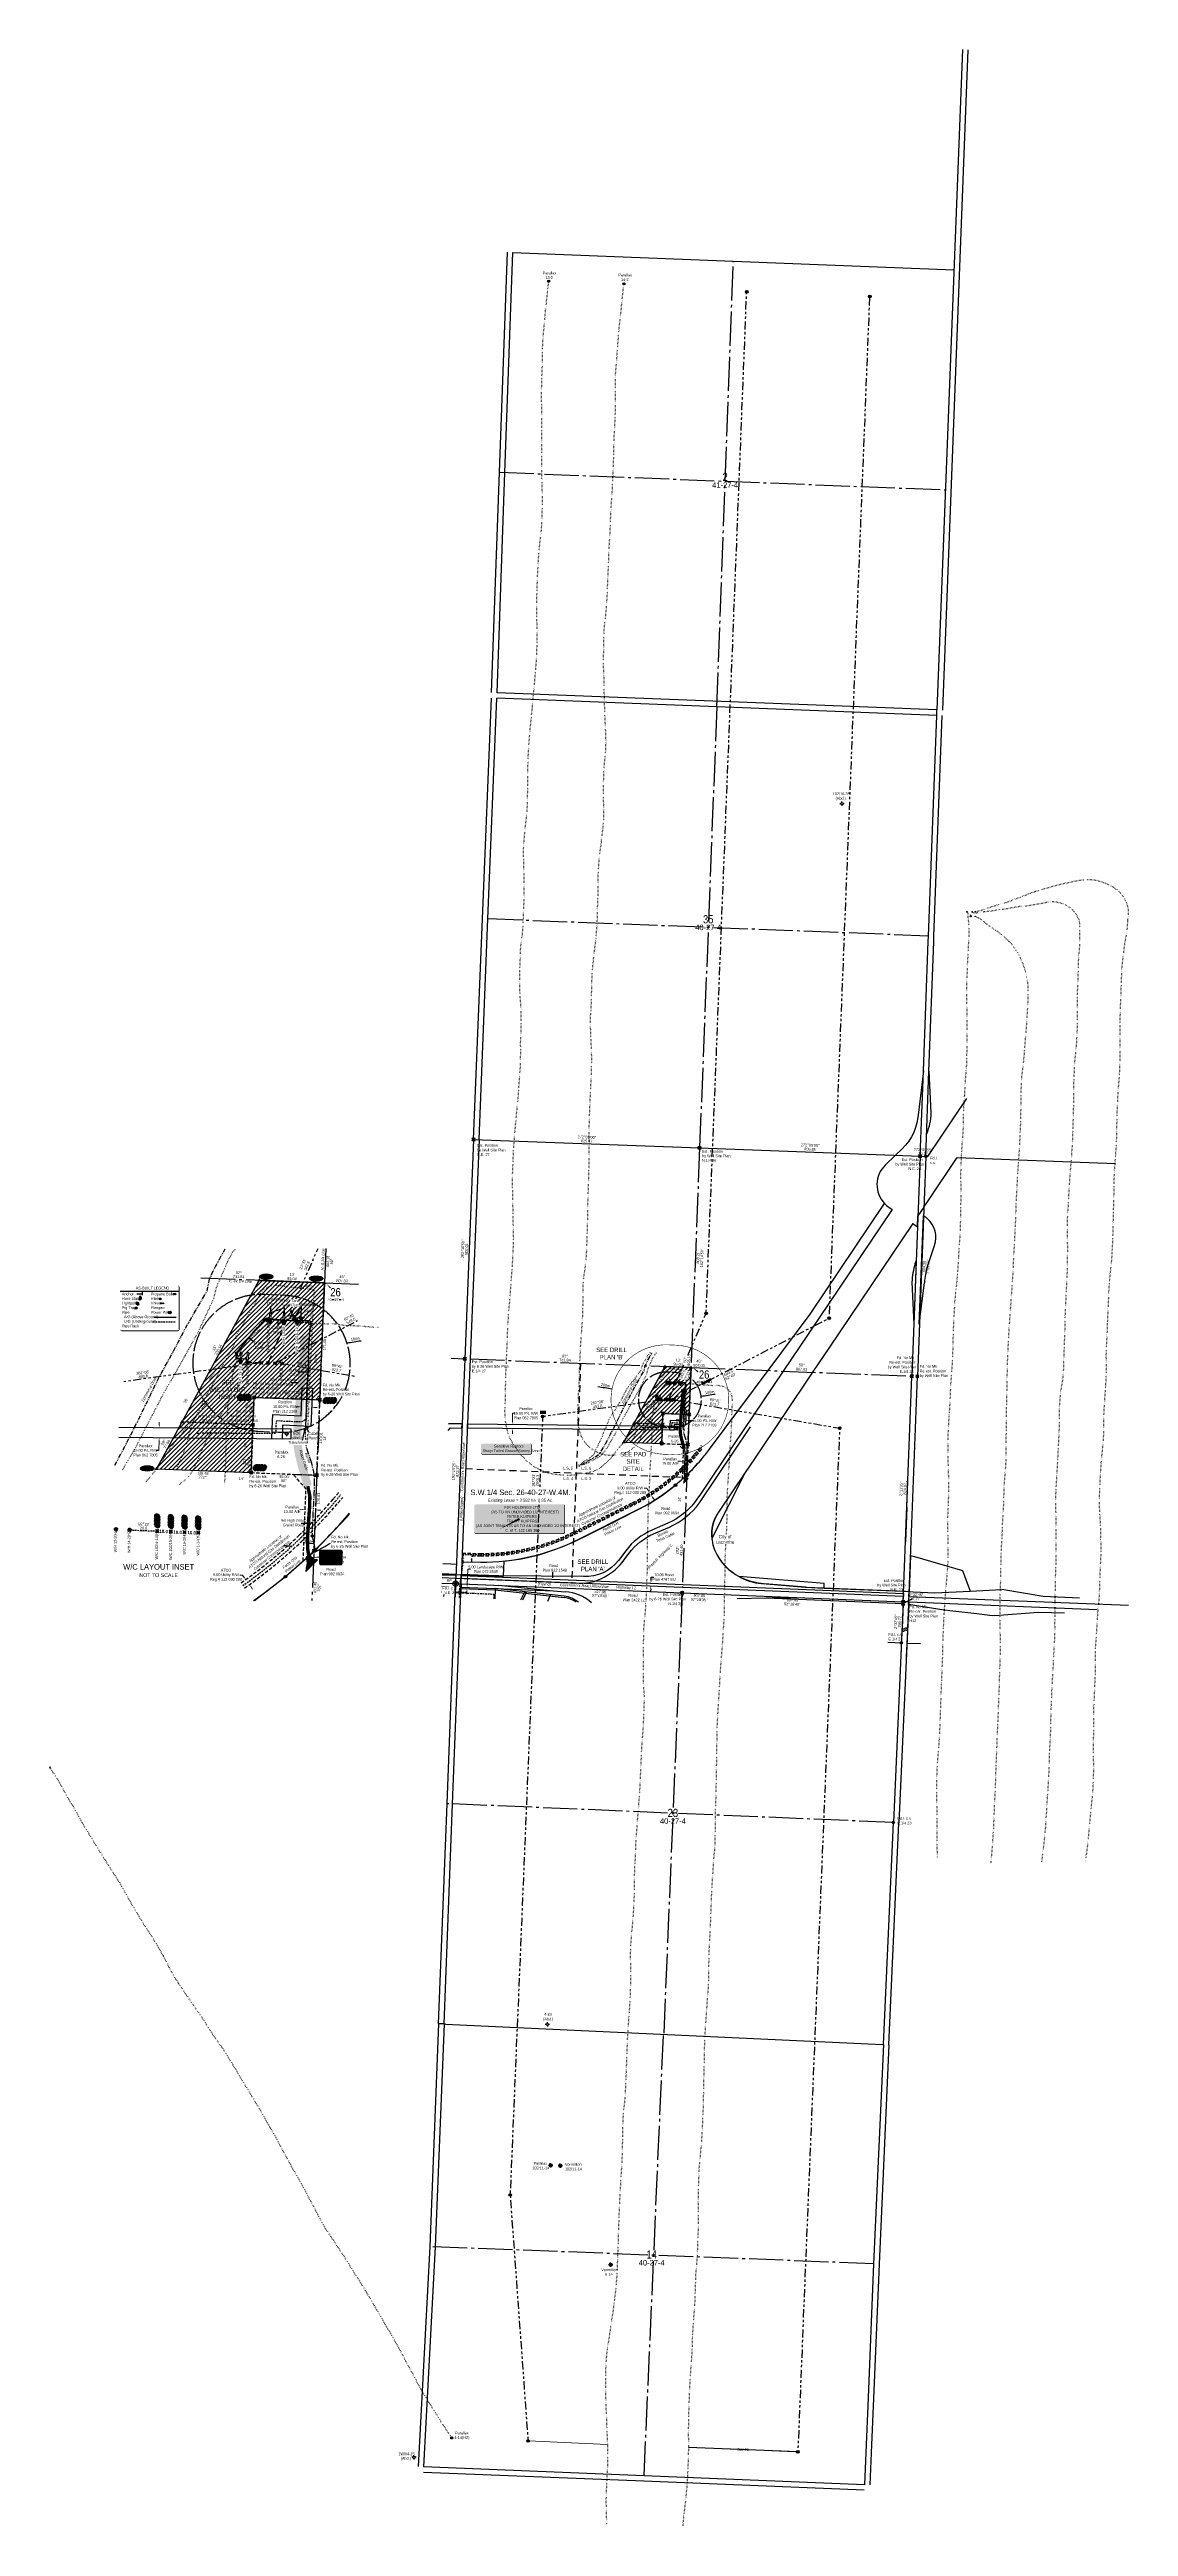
# Model space of a CAD drawing. Extents: x 306374 to 314759, y 5812772 to 5825403.
# Drawn here: x 308611 to 312550, y 5812772 to 5821820 of the extents above; entities that cross this region are included whole.
import ezdxf
from ezdxf.enums import TextEntityAlignment as Align

# ---------------------------------------------------------------- set-up
doc = ezdxf.new("R2010")
doc.units = 0
doc.header["$LTSCALE"] = 5
doc.header["$PDSIZE"] = 0.5
for name, pattern in [('BORDER', [44.45, 12.7, -6.35, 12.7, -6.35, 0, -6.35]), ('COOP', [34, 20, -2, 1, -2, 1, -2, 1, -2, 1, -2]), ('foc-ACCESSROAD', [3.75, 2.5, -1.25]), ('foc-BUFFER', [16.75, 15, -1.75]), ('foc-DOT', [1, 0.2, -0.8]), ('foc-DRILLPATH', [14.75, 6, -1.75, 1.75, -1.75, 1.75, -1.75]), ('foc-FLOWLINE', [3.75, 2.5, -1.25]), ('foc-LSD', [8, 5, -3]), ('foc-QUARTERLINE', [33, 25, -3, 2, -3]), ('foc-TIELINE', [1.875, 1.25, -0.625]), ('foc-TOPO', [1, 0.2, -0.8]), ('foc-TOPO-ephemeral', [6.25, 3.125, -0.625, 0.625, -0.625, 0.625, -0.625]), ('foc-TRAV', [1.875, 1.25, -0.625]), ('POWERLINE5', [7.8, 2.4, -0.6, 0.6, -0.6, 0.6, -0.6, 2.4]), ('UG_PIPE', [1.875, 1.25, -0.625])]:
    doc.linetypes.add(name, pattern=pattern)
doc.layers.get('Defpoints').update_dxf_attribs({"color": 9})
for name, color, linetype in [('10', 1, 'Continuous'), ('35', 37, 'Continuous'), ('47', 7, 'Continuous'), ('54', 7, 'Continuous'), ('9', 3, 'Continuous'), ('AS-CABLE', 224, 'foc-CABLE'), ('AS-DRILL', 8, 'foc-DOT'), ('AS-DRILL-T', 8, 'Continuous'), ('AS-FENCE', 48, 'foc-FENCE'), ('AS-OWNER', 7, 'Continuous'), ('AS-PIPE-UG', 44, 'UG_PIPE'), ('AS-PIPE-UG-T', 44, 'Continuous'), ('AS-POWER', 104, 'foc-POWER'), ('AS-POWER-EXISTING', 72, 'POWERLINE5'), ('AS-POWER-EXISTING-T', 72, 'Continuous'), ('AS-POWER-T', 104, 'Continuous'), ('AS-ROADS', 254, 'Continuous'), ('AS-SYMBOL', 7, 'Continuous'), ('AS-TELEPHONE', 224, 'foc-TEL'), ('AS-TELEPHONE-T', 224, 'Continuous'), ('AS-UNDERLAY-H', 141, 'Continuous'), ('AS-WILDLIFE-BLOCK', 131, 'Continuous'), ('AUX-BUFFER', 7, 'foc-BUFFER'), ('C-AR', 13, 'foc-ACCESSROAD'), ('C-RW', 13, 'Continuous'), ('C-SYMBOL', 7, 'Continuous'), ('C-WS', 13, 'foc-ACCESSROAD'), ('C-WS-S', 8, 'Continuous'), ('CG-NOTES', 7, 'Continuous'), ('DETAIL-T', 7, 'Continuous'), ('F-EZE', 190, 'foc-FLOWLINE'), ('F-WS-S', 8, 'Continuous'), ('L-33', 7, 'Continuous'), ('L-BD', 7, 'Continuous'), ('L-BD1', 253, 'Continuous'), ('L-DETAIL-T', 3, 'Continuous'), ('L-MON', 1, 'Continuous'), ('L-QSEC', 8, 'foc-QUARTERLINE'), ('L-ROAD-T', 7, 'Continuous'), ('L-SEC', 7, 'Continuous'), ('L-SECLBL', 7, 'Continuous'), ('L-SECQ', 8, 'foc-QUARTERLINE'), ('L-SECTION-LSD', 7, 'foc-LSD'), ('L-TIE', 7, 'foc-TIELINE'), ('L-TITLEDB', 4, 'Continuous'), ('L-TITLEDB-T', 4, 'Continuous'), ('P-ELEVATION', 7, 'Continuous'), ('P-PDRILLPATH', 12, 'foc-DRILLPATH'), ('P-PROPOSED', 10, 'Continuous'), ('P-PROPOSED-EXISTING-H', 59, 'Continuous'), ('P-TRAV', 4, 'foc-TRAV'), ('Quarters', 8, 'Continuous'), ('T-DRAW', 143, 'foc-TOPO-ephemeral'), ('T-GENERAL', 48, 'foc-TOPO'), ('T-LOW-AREA', 48, 'foc-TOPO'), ('T-WATER-T', 170, 'Continuous')]:
    doc.layers.add(name, color=color, linetype=linetype)
doc.layers.add('AS-BOUNDARY', color=7, linetype='BORDER', lineweight=60, true_color=0xcc33ff)
doc.layers.add('AS-STRUCTURE', color=7, linetype='Continuous', lineweight=30, true_color=0x595959)
for name, color, linetype, lineweight in [('AS-CABLE-ATCO PIPELINES', 241, 'foc-CABLE', 9), ('AS-GENERAL', 48, 'Continuous', 18), ('C-AR-T', 13, 'Continuous', 9), ('C-RW-T', 13, 'Continuous', 9), ('C-WS-T', 13, 'Continuous', 9), ('F-EZE-T', 190, 'Continuous', 9), ('F-RW-T', 190, 'Continuous', 9), ('T-TEXT', 48, 'Continuous', 18)]:
    doc.layers.add(name, color=color, linetype=linetype, lineweight=lineweight)
for name, color, linetype, true_color in [('AS-PIPE-AG', 7, 'Continuous', 0x7d00fa), ('AS-STRUCTURE-H', 7, 'Continuous', 0xa8a8a8), ('AS-STRUCTURE-T', 7, 'Continuous', 0x454545)]:
    doc.layers.add(name, color=color, linetype=linetype, true_color=true_color)
doc.styles.add('100L', font='ARIALN.TTF', dxfattribs={"height": 11})
doc.styles.add('175L', font='ARIALN.TTF', dxfattribs={"height": 20})
doc.styles.add('240', font='ARIALN.TTF', dxfattribs={"height": 30})
doc.styles.add('80', font='ARIALN.TTF', dxfattribs={"height": 10})
doc.styles.add('80CG', font='ARIALN.TTF', dxfattribs={"height": 10})
doc.styles.add('80L', font='ARIALN.TTF', dxfattribs={"height": 10})
doc.styles.add('80LS', font='ARIALNI.TTF', dxfattribs={"height": 10})
doc.styles.add('BOLD', font='ARIALNB.TTF')
doc.styles.add('foc-LtypeFont', font='ARIALN.TTF', dxfattribs={"height": 7.35})
doc.styles.add('SIMPLEX', font='ARIALN.TTF')
doc.linetypes.add('foc-CABLE', pattern='A,2,-1,["C",foc-LtypeFont,S=0.2,R=0,X=-0.625,Y=-0.75],-1.24,8', length=12.24)
doc.linetypes.add('foc-FENCE', pattern='A,10,-1,["X",foc-LtypeFont,S=0.2,R=0,X=-0.625,Y=-0.75],-1.24', length=12.24)
doc.linetypes.add('foc-POWER', pattern='A,6,-1,["P",foc-LtypeFont,S=0.2,R=0,X=-0.625,Y=-0.75],-1.24,4', length=12.24)
doc.linetypes.add('foc-TEL', pattern='A,2,-1,["T",foc-LtypeFont,S=0.2,R=0,X=-0.425,Y=-0.75],-1.24,8', length=12.24)
doc.dimstyles.new('CG2011', dxfattribs={"dimscale": 5, "dimtxt": 9, "dimasz": 2, "dimexe": 0.2, "dimexo": 0.0625, "dimgap": 0.5, "dimtad": 0, "dimtih": 1, "dimtoh": 1, "dimzin": 0, "dimdsep": 46, "dimtxsty": '80CG', "dimcen": 0.1, "dimse1": 1, "dimse2": 1, "dimclrd": 256, "dimclrt": 256, "dimaunit": 1, "dimadec": 4, "dimazin": 0, "dimtfac": 0.06, "dimtofl": 0, "dimtmove": 0, "dimatfit": 1, "dimfxl": 0.2, "dimtolj": 1, "dimtzin": 0, "dimlwd": -1, "dimarcsym": 0})
doc.dimstyles.new('Compass 5 000', dxfattribs={"dimscale": 5, "dimtxt": 9, "dimasz": 2, "dimexe": 0.2, "dimexo": 0.0625, "dimgap": 0.5, "dimtad": 0, "dimtih": 1, "dimtoh": 1, "dimzin": 0, "dimdsep": 46, "dimtxsty": '80CG', "dimcen": 0.1, "dimse1": 1, "dimse2": 1, "dimclrd": 256, "dimclrt": 256, "dimaunit": 1, "dimadec": 4, "dimazin": 0, "dimtfac": 0.06, "dimtofl": 0, "dimtmove": 0, "dimatfit": 1, "dimfxl": 0.2, "dimtolj": 1, "dimtzin": 0, "dimlwd": -1, "dimarcsym": 0})

# ---------------------------------------------------------------- blocks, each defined once
blk = doc.blocks.new('fdia')
at = {"color": 255, "const_width": 1}
blk.add_lwpolyline([(-0.5, 0, 1), (0.5, 0, 1)], format="xyb", close=True, dxfattribs=at)
blk = doc.blocks.new('Fdiaa')
blk.add_blockref('fdia', (0, 0))
blk = doc.blocks.new('fdib')
at = {"color": 1, "const_width": 1.6}
blk.add_lwpolyline([(-0.4, 0, 1), (0.4, 0, 1)], format="xyb", close=True, dxfattribs=at)
at = {"color": 1}
blk.add_circle((0, 0), 0.8, dxfattribs=at)
blk = doc.blocks.new('Fdibb')
blk.add_blockref('fdib', (0, 0))
blk = doc.blocks.new('fdicc')
for name in ['Fdibb', 'Fdiaa']:
    blk.add_blockref(name, (0, 0))
blk = doc.blocks.new('FDI')
blk.add_blockref('fdicc', (0, 0))
blk = doc.blocks.new('STRIA')
blk.add_hatch(color=255).paths.add_polyline_path([(0, 1.5), (-1.5, -0.9), (1.4, -0.9)])
blk = doc.blocks.new('STRIAA')
blk.add_blockref('STRIA', (0, 0))
blk = doc.blocks.new('STRIB')
at = {"color": 1}
blk.add_solid([(-1.1, -0.7), (0, 1.1), (1, -0.7)], dxfattribs=at)
blk = doc.blocks.new('STRIBB')
blk.add_blockref('STRIB', (0, 0))
blk = doc.blocks.new('STRICC')
for name in ['STRIAA', 'STRIBB']:
    blk.add_blockref(name, (0, 0))
blk = doc.blocks.new('fdspike')
blk.add_blockref('STRICC', (0, 0))
blk = doc.blocks.new('RISER')
h = blk.add_hatch(color=255)
h.dxf.hatch_style = 1
edge = h.paths.add_edge_path()
edge.add_arc((0, 0), 0.7, 0, 360)
blk.add_hatch(color=13).paths.add_polyline_path([(0.6, -0.2), (-0.6, -0.2, 0.774597)])
at = {"color": 13}
blk.add_line((-0.6, -0.2), (0.6, -0.2), dxfattribs=at)
blk.add_circle((0, 0), 0.6, dxfattribs=at)
blk = doc.blocks.new('GAS')
h = blk.add_hatch(color=255)
h.dxf.hatch_style = 1
edge = h.paths.add_edge_path()
edge.add_arc((0, 0), 0.9, 0, 360)
for p, q in [((-0.8, 0), (-1.6, 0)), ((-0.6, 0.6), (-1.1, 1.1)), ((0, 0.8), (0, 1.6)), ((0.6, 0.6), (1.1, 1.1)), ((1.6, 0), (0.8, 0)), ((-0.6, -0.6), (-1.1, -1.1)), ((0, -0.8), (0, -1.6)), ((1.1, -1.1), (0.6, -0.6))]:
    blk.add_line(p, q)
blk.add_circle((0, 0), 0.8)
blk = doc.blocks.new('PIG')
h = blk.add_hatch(color=255)
h.dxf.hatch_style = 1
edge = h.paths.add_edge_path()
edge.add_arc((0, 0), 0.85, 0, 360)
at = {"layer": 'AS-SYMBOL'}
h = blk.add_hatch(color=13, dxfattribs=at)
h.dxf.hatch_style = 1
h.paths.add_polyline_path([(-0.1, 0, 1), (-0.6, 0, 1)])
h = blk.add_hatch(color=13, dxfattribs=at)
h.dxf.hatch_style = 1
h.paths.add_polyline_path([(0.1, 0, 1), (0.6, 0, 1)])
at = {"layer": 'AS-SYMBOL', "color": 13}
for centre, radius in [((0, 0), 0.75), ((-0.3, 0), 0.225), ((0.3, 0), 0.225)]:
    blk.add_circle(centre, radius, dxfattribs=at)
blk = doc.blocks.new('POWERPOLE')
h = blk.add_hatch(color=255)
edge = h.paths.add_edge_path()
edge.add_arc((0, 0), 0.96, 0, 360)
at = {"linetype": 'Continuous'}
for p, q in [((0.7, -0.7), (-0.7, 0.7)), ((-0.7, -0.7), (0.7, 0.7))]:
    blk.add_line(p, q, dxfattribs=at)
blk.add_circle((0, 0), 0.96, dxfattribs=at)
blk = doc.blocks.new('TEMP')
h = blk.add_hatch(color=255)
h.dxf.hatch_style = 1
h.paths.add_polyline_path([(0, 0.3), (-0.7, 1.2), (-0.7, 0.7), (-1.2, 0.7), (-0.3, 0), (-1.2, -0.7), (-0.7, -0.7), (-0.7, -1.2), (0, -0.3), (0.7, -1.2), (0.7, -0.7), (1.2, -0.7), (0.3, 0), (1.2, 0.7), (0.7, 0.7), (0.7, 1.2)])
h.paths.add_polyline_path([(0.6, 0.8), (0.6, 0.6), (0.8, 0.6), (0.1, 0), (0.8, -0.6), (0.6, -0.6), (0.6, -0.8), (0, -0.1), (-0.6, -0.8), (-0.6, -0.6), (-0.8, -0.6), (-0.1, 0), (-0.8, 0.6), (-0.6, 0.6), (-0.6, 0.8), (0, 0.1)], flags=16)
h = blk.add_hatch(color=1)
h.dxf.hatch_style = 1
h.paths.add_polyline_path([(0, 0.1), (-0.6, 0.8), (-0.6, 0.6), (-0.8, 0.6), (-0.1, 0), (-0.8, -0.6), (-0.6, -0.6), (-0.6, -0.8), (0, -0.1), (0.6, -0.8), (0.6, -0.6), (0.8, -0.6), (0.1, 0), (0.8, 0.6), (0.6, 0.6), (0.6, 0.8)])
at = {"color": 1}
for p, q in [((-0.1, 0), (0.1, 0)), ((0, 0.1), (0, -0.1))]:
    blk.add_line(p, q, dxfattribs=at)
at = {"color": 255, "flags": 128}
blk.add_lwpolyline([(-0.3, 0), (-1.2, 0.7), (-0.7, 0.7), (-0.7, 1.2), (0, 0.3), (0.7, 1.2), (0.7, 0.7), (1.2, 0.7), (0.3, 0), (1.2, -0.7), (0.7, -0.7), (0.7, -1.2), (0, -0.3), (-0.7, -1.2), (-0.7, -0.7), (-1.2, -0.7)], close=True, dxfattribs=at)
at = {"color": 1, "flags": 128}
blk.add_lwpolyline([(-0.1, 0), (-0.8, 0.6), (-0.6, 0.6), (-0.6, 0.8), (0, 0.1), (0.6, 0.8), (0.6, 0.6), (0.8, 0.6), (0.1, 0), (0.8, -0.6), (0.6, -0.6), (0.6, -0.8), (0, -0.1), (-0.6, -0.8), (-0.6, -0.6), (-0.8, -0.6)], close=True, dxfattribs=at)
blk = doc.blocks.new('*D29')
at = {"layer": 'C-RW-T', "transparency": 16777216}
for p, q in [((310301.1, 5816772.5), (310301, 5816762.5)), ((310301.4, 5816807.5), (310301.7, 5816838.1)), ((310301.7, 5816838.1), (310311.7, 5816838.1))]:
    blk.add_line(p, q, dxfattribs=at)
for points in [[(310299.4, 5816772.5), (310302.8, 5816772.5), (310301.2, 5816782.5)], [(310299.8, 5816807.5), (310303.1, 5816807.5), (310301.3, 5816797.5)]]:
    blk.add_solid(points, dxfattribs=at)
at = {"layer": 'Defpoints', "color": 0, "transparency": 16777216}
for p in [(310301.3, 5816797.5), (310522.9, 5816780.3), (310523, 5816795.3)]:
    blk.add_point(p, dxfattribs=at)
at = {"layer": 'C-RW-T', "transparency": 16777216, "insert": (310350.8, 5816838.1), "char_height": 10, "attachment_point": 5, "style": '80CG'}
blk.add_mtext('\\A1;Parallax\\P15.00 P/L R/W\\PPlan 062 7805', dxfattribs=at)
blk = doc.blocks.new('*D30')
at = {"layer": 'Defpoints', "color": 0, "transparency": 16777216}
for p in [(310770.3, 5816218.8), (310806.9, 5816217.3), (310769.8, 5816208.7)]:
    blk.add_point(p, dxfattribs=at)
at = {"layer": 'L-TITLEDB-T', "transparency": 16777216}
for p, q in [((310807.3, 5816227.3), (310807.9, 5816239.8)), ((310807.9, 5816239.8), (310817.9, 5816239.8)), ((310806.1, 5816197.2), (310805.7, 5816187.2))]:
    blk.add_line(p, q, dxfattribs=at)
for points in [[(310805.7, 5816227.3), (310809, 5816227.2), (310806.9, 5816217.3)], [(310804.5, 5816197.3), (310807.8, 5816197.1), (310806.5, 5816207.2)]]:
    blk.add_solid(points, dxfattribs=at)
at = {"layer": 'L-TITLEDB-T', "transparency": 16777216, "insert": (310854.8, 5816239.8), "char_height": 10, "attachment_point": 5, "style": '80CG'}
blk.add_mtext('\\A1;10.06 Road\\PPlan 4767 EU', dxfattribs=at)
blk = doc.blocks.new('*D31')
at = {"layer": 'Defpoints', "color": 0, "transparency": 16777216}
for p in [(310135.5, 5816197.6), (310185.8, 5816195.5), (310186, 5816200.5)]:
    blk.add_point(p, dxfattribs=at)
at = {"layer": 'F-RW-T', "transparency": 16777216}
for p, q in [((310136.1, 5816212.6), (310138.4, 5816268.4)), ((310138.4, 5816268.4), (310148.4, 5816268.4)), ((310135.1, 5816187.6), (310134.7, 5816177.6))]:
    blk.add_line(p, q, dxfattribs=at)
for points in [[(310133.4, 5816187.6), (310136.7, 5816187.5), (310135.5, 5816197.6)], [(310134.4, 5816212.6), (310137.8, 5816212.5), (310135.7, 5816202.6)]]:
    blk.add_solid(points, dxfattribs=at)
at = {"layer": 'F-RW-T', "transparency": 16777216, "insert": (310204.1, 5816268.4), "char_height": 10, "attachment_point": 5, "style": '80CG'}
blk.add_mtext('\\A1;5.00 Landscape R/W\\PPlan 072 8549', dxfattribs=at)
blk = doc.blocks.new('*D32')
at = {"layer": 'C-AR-T', "transparency": 16777216}
for p, q in [((310914.8, 5816662.9), (310904.9, 5816663.2)), ((310949.8, 5816661.5), (310959.8, 5816661.1))]:
    blk.add_line(p, q, dxfattribs=at)
for points in [[(310914.9, 5816664.5), (310914.8, 5816661.2), (310924.8, 5816662.5)], [(310949.9, 5816663.1), (310949.7, 5816659.8), (310939.8, 5816661.9)]]:
    blk.add_solid(points, dxfattribs=at)
at = {"layer": 'Defpoints', "color": 0, "transparency": 16777216}
for p in [(310925.3, 5816674.1), (310940.3, 5816673.5), (310924.8, 5816662.5)]:
    blk.add_point(p, dxfattribs=at)
at = {"layer": 'C-AR-T', "transparency": 16777216, "insert": (310877.6, 5816663.2), "char_height": 10, "attachment_point": 5, "style": '80CG'}
blk.add_mtext('\\A1;Parallax\\P15.00 A/R', dxfattribs=at)
blk = doc.blocks.new('L-SECLBL')
at = {"layer": '9', "color": 7}
for p, q in [((-5.1, -27.8), (-12.3, -27.8)), ((20.7, -27.8), (13.5, -27.8))]:
    blk.add_line(p, q, dxfattribs=at)
at = {"layer": '10', "color": 2, "style": 'SIMPLEX'}
blk.add_attdef('SEC', text='', height=30, dxfattribs=at).set_placement((0, 0), align=Align.MIDDLE)
at = {"layer": '10', "color": 5, "style": '80L'}
blk.add_attdef('TWP', text='', height=9.5, dxfattribs=at).set_placement((-14.4, -27.4), align=Align.MIDDLE_RIGHT)
blk.add_attdef('RGE', text='', height=9.5, dxfattribs=at).set_placement((3.6, -27.4), align=Align.MIDDLE_CENTER)
blk.add_attdef('MER', text='', height=9.5, dxfattribs=at).set_placement((23.2, -27.4), align=Align.MIDDLE_LEFT)
blk = doc.blocks.new('*D33')
at = {"layer": 'C-RW-T', "transparency": 16777216}
for p, q in [((310909.4, 5816813.6), (310899.4, 5816814)), ((310944.4, 5816812.2), (310962.9, 5816811.5))]:
    blk.add_line(p, q, dxfattribs=at)
for points in [[(310909.5, 5816815.2), (310909.3, 5816811.9), (310919.4, 5816813.2)], [(310944.4, 5816813.9), (310944.3, 5816810.6), (310934.4, 5816812.6)]]:
    blk.add_solid(points, dxfattribs=at)
at = {"layer": 'Defpoints', "color": 0, "transparency": 16777216}
for p in [(310919.6, 5816818.7), (310934.4, 5816812.6), (310934.6, 5816818.1)]:
    blk.add_point(p, dxfattribs=at)
at = {"layer": 'C-RW-T', "transparency": 16777216, "insert": (311002, 5816811.5), "char_height": 10, "attachment_point": 5, "style": '80CG'}
blk.add_mtext('\\A1;Parallax\\P15.00 P/L R/W\\PPlan 212 2109', dxfattribs=at)
blk = doc.blocks.new('*D35')
at = {"layer": 'C-AR-T', "transparency": 16777216}
for p, q in [((309534.6, 5816487.1), (309524.6, 5816487.5)), ((309592.1, 5816484.8), (309602.1, 5816484.4))]:
    blk.add_line(p, q, dxfattribs=at)
for points in [[(309534.7, 5816488.7), (309534.5, 5816485.4), (309544.6, 5816486.7)], [(309592.1, 5816486.5), (309592, 5816483.2), (309582.1, 5816485.2)]]:
    blk.add_solid(points, dxfattribs=at)
at = {"layer": 'Defpoints', "color": 0, "transparency": 16777216}
for p in [(309544.6, 5816487.3), (309544.6, 5816486.7), (309582.1, 5816485.8)]:
    blk.add_point(p, dxfattribs=at)
at = {"layer": 'C-AR-T', "transparency": 16777216, "insert": (309497.3, 5816487.5), "char_height": 10, "attachment_point": 5, "style": '80CG'}
blk.add_mtext('\\A1;Parallax\\P15.00 A/R', dxfattribs=at)
blk = doc.blocks.new('*D34')
at = {"layer": 'C-RW-T', "transparency": 16777216}
for p, q in [((309011.8, 5816795.8), (309011.9, 5816805.8)), ((309010.9, 5816702.5), (309000.9, 5816702.5)), ((309011.2, 5816738.3), (309010.9, 5816702.5))]:
    blk.add_line(p, q, dxfattribs=at)
for points in [[(309010.1, 5816795.8), (309013.5, 5816795.8), (309011.7, 5816785.8)], [(309009.6, 5816738.3), (309012.9, 5816738.3), (309011.3, 5816748.3)]]:
    blk.add_solid(points, dxfattribs=at)
at = {"layer": 'Defpoints', "color": 0, "transparency": 16777216}
for p in [(309000.1, 5816785.9), (309011.7, 5816785.8), (308999.7, 5816748.4)]:
    blk.add_point(p, dxfattribs=at)
at = {"layer": 'C-RW-T', "transparency": 16777216, "insert": (308961.8, 5816702.5), "char_height": 10, "attachment_point": 5, "style": '80CG'}
blk.add_mtext('\\A1;Parallax\\P15.00 P/L R/W\\PPlan 062 7805', dxfattribs=at)
blk = doc.blocks.new('*D36')
at = {"layer": 'C-RW-T', "transparency": 16777216}
for p, q in [((309520.9, 5816861.8), (309510.9, 5816862.2)), ((309578.3, 5816859.6), (309588.3, 5816859.2))]:
    blk.add_line(p, q, dxfattribs=at)
for points in [[(309520.9, 5816863.4), (309520.8, 5816860.1), (309530.9, 5816861.4)], [(309578.4, 5816861.2), (309578.3, 5816857.9), (309568.3, 5816860)]]:
    blk.add_solid(points, dxfattribs=at)
at = {"layer": 'Defpoints', "color": 0, "transparency": 16777216}
for p in [(309530.4, 5816848.8), (309567.8, 5816847.4), (309568.3, 5816860)]:
    blk.add_point(p, dxfattribs=at)
at = {"layer": 'C-RW-T', "transparency": 16777216, "insert": (309471.8, 5816862.2), "char_height": 10, "attachment_point": 5, "style": '80CG'}
blk.add_mtext('\\A1;Parallax\\P15.00 P/L R/W\\PPlan 212 2109', dxfattribs=at)
blk = doc.blocks.new('*U38')
h = blk.add_hatch(color=255)
edge = h.paths.add_edge_path()
edge.add_line((-36.5, -28.5), (36.5, -28.5))
edge.add_arc((36.5, -22.5), 6, 270, 360)
edge.add_line((42.5, -22.5), (42.5, 21))
edge.add_arc((36.5, 21), 6, 0, 90)
edge.add_line((36.5, 27), (-36.5, 27))
edge.add_arc((-36.5, 21), 6, 90, 180)
edge.add_line((-42.5, 21), (-42.5, -22.5))
edge.add_arc((-36.5, -22.5), 6, 180, 270)
at = {"color": 104, "flags": 128}
blk.add_lwpolyline([(-85.1, -0.5, 0, 7.5, 0), (0, 0, 0, 0, 0)], format="xyseb", dxfattribs=at)
blk.add_lwpolyline([(-36.5, -28.5, 3, 3, 0), (36.5, -28.5, 3, 3, 0.414214), (42.5, -22.5, 3, 3, 0), (42.5, 21, 3, 0, 0.414214), (36.5, 27, 0, 0, 0), (-36.5, 27, 0, 0, 0.414214), (-42.5, 21, 0, 0, 0), (-42.5, -22.5, 0, 3, 0.414214)], format="xyseb", close=True, dxfattribs=at)
at = {"color": 104, "style": '80'}
blk.add_attdef('ENTER_TEXT_001', (-26.8, -4.9), '', height=10, dxfattribs=at)
blk = doc.blocks.new('*U39')
h = blk.add_hatch(color=59)
edge = h.paths.add_edge_path()
edge.add_line((-159, -54), (159, -54))
edge.add_arc((159, -48), 6, 270, 360)
edge.add_line((165, -48), (165, 46.5))
edge.add_arc((159, 46.5), 6, 0, 90)
edge.add_line((159, 52.5), (-159, 52.5))
edge.add_arc((-159, 46.5), 6, 90, 180)
edge.add_line((-165, 46.5), (-165, -48))
edge.add_arc((-159, -48), 6, 180, 270)
at = {"color": 1, "flags": 128}
blk.add_lwpolyline([(-159, -54, 3, 3, 0), (159, -54, 3, 3, 0.414214), (165, -48, 3, 3, 0), (165, 46.5, 3, 0, 0.414214), (159, 52.5, 0, 0, 0), (-159, 52.5, 0, 0, 0.414214), (-165, 46.5, 0, 0, 0), (-165, -48, 0, 3, 0.414214)], format="xyseb", close=True, dxfattribs=at)
blk.add_lwpolyline([(-72.5, -37.6, 0, 7.5, 0), (0, 0, 0, 0, 0)], format="xyseb", dxfattribs=at)
at = {"color": 1, "style": '80'}
blk.add_attdef('ENTER_TEXT_001', (-36, -5), '', height=10, dxfattribs=at)
blk = doc.blocks.new('*U40')
h = blk.add_hatch(color=255)
edge = h.paths.add_edge_path()
edge.add_line((-86.5, -20), (86.5, -20))
edge.add_arc((86.5, -14), 6, 270, 360)
edge.add_line((92.5, -14), (92.5, 12.5))
edge.add_arc((86.5, 12.5), 6, 0, 90)
edge.add_line((86.5, 18.5), (-86.5, 18.5))
edge.add_arc((-86.5, 12.5), 6, 90, 180)
edge.add_line((-92.5, 12.5), (-92.5, -14))
edge.add_arc((-86.5, -14), 6, 180, 270)
at = {"color": 131, "flags": 128}
blk.add_lwpolyline([(-86.5, -20, 3, 3, 0), (86.5, -20, 3, 3, 0.414214), (92.5, -14, 3, 3, 0), (92.5, 12.5, 3, 0, 0.414214), (86.5, 18.5, 0, 0, 0), (-86.5, 18.5, 0, 0, 0.414214), (-92.5, 12.5, 0, 0, 0), (-92.5, -14, 0, 3, 0.414214)], format="xyseb", close=True, dxfattribs=at)
at = {"color": 131, "style": '80'}
blk.add_attdef('ENTER_TEXT_001', (-36, -5), '', height=10, dxfattribs=at)
blk = doc.blocks.new('as-built legend')
h = blk.add_hatch(color=13)
h.dxf.hatch_style = 1
edge = h.paths.add_edge_path()
edge.add_arc((-47.7, -0.3), 3.41, 0, 360)
blk.add_hatch(color=13).paths.add_polyline_path([(38.3, 16.1), (32.5, 16.1, 0.774597)])
at = {"layer": 'AS-SYMBOL'}
h = blk.add_hatch(color=13, dxfattribs=at)
h.dxf.hatch_style = 1
h.paths.add_polyline_path([(-52.7, -16.7, 1), (-54.9, -16.7, 1)])
h = blk.add_hatch(color=13, dxfattribs=at)
h.dxf.hatch_style = 1
h.paths.add_polyline_path([(-51.7, -16.7, 1), (-49.4, -16.7, 1)])
at = {"color": 1}
blk.add_line((-110.3, 45.3), (104.8, 45.3), dxfattribs=at)
at = {"color": 13}
for p, q in [((-51.4, 1.9), (-53.7, 3.1)), ((-49.8, 3.4), (-51.1, 5.7)), ((-47.7, 4), (-47.7, 6.6)), ((-45.5, 3.4), (-44.2, 5.7)), ((-44, 1.9), (-41.7, 3.1)), ((32.5, 16.1), (38.3, 16.1)), ((36.2, 2.8), (36.2, -1.6)), ((40.3, 1.2), (36.2, 2.8)), ((43.1, 1.2), (47.2, 2.8)), ((47.2, 2.8), (47.2, -1.6)), ((92.3, 34.7), (82.7, 34.7)), ((92.3, 32.3), (82.7, 32.3)), ((-52, -0.3), (-54.6, -0.3)), ((-51.4, -2.5), (-53.7, -3.8)), ((-49.8, -4), (-51.1, -6.3)), ((-47.7, -4.6), (-47.7, -7.2)), ((-45.5, -4), (-44.2, -6.3)), ((-44, -2.5), (-41.7, -3.8)), ((-43.4, -0.3), (-40.8, -0.3)), ((36.2, -1.6), (40.3, 0)), ((47.2, -1.6), (43.1, 0))]:
    blk.add_line(p, q, dxfattribs=at)
at = {"color": 1, "flags": 128}
blk.add_lwpolyline([(-104.3, -99.9, 3, 3, 0), (98.8, -99.9, 3, 3, 0.414214), (104.8, -93.9, 3, 3, 0), (104.8, 59.3, 3, 0, 0.414214), (98.8, 65.3, 0, 0, 0), (-104.3, 65.3, 0, 0, 0.414214), (-110.3, 59.3, 0, 0, 0), (-110.3, -93.9, 0, 3, 0.414214)], format="xyseb", close=True, dxfattribs=at)
at = {"color": 13, "flags": 128}
for points in [[(-37.6, 12.7), (-37.8, 12.6), (-38, 12.5), (-38.2, 12.4), (-38.5, 12.4), (-38.7, 12.4), (-38.9, 12.3), (-39.1, 12.4), (-39.4, 12.4), (-39.6, 12.4), (-39.8, 12.5), (-39.9, 12.6), (-40.1, 12.7), (-40.3, 12.9), (-40.4, 13.1), (-40.6, 13.3), (-40.7, 13.5), (-40.8, 13.7), (-41, 14), (-41.1, 14.3), (-41.2, 14.6), (-41.3, 15), (-41.3, 15.4), (-41.4, 15.8), (-41.4, 16.2), (-41.4, 16.6), (-41.3, 17.1), (-41.3, 17.6), (-41.2, 18.1), (-41.1, 18.6), (-40.9, 19.1), (-40.8, 19.6), (-40.6, 20), (-40.5, 20.4), (-40.3, 20.8), (-40.2, 21.2), (-40, 21.6), (-39.8, 22), (-39.6, 22.3), (-39.5, 22.7), (-39.3, 23), (-39.1, 23.4), (-39, 23.8), (-38.8, 24.1), (-38.6, 24.5), (-38.5, 24.9), (-38.4, 25.3), (-38.2, 25.7), (-38.1, 26.1), (-38.1, 26.4), (-38, 26.8), (-38, 27.1), (-37.9, 27.4), (-37.9, 27.7), (-37.9, 27.8), (-37.8, 28), (-37.8, 28), (-37.7, 28), (-37.6, 27.9), (-37.5, 27.7), (-37.3, 27.5), (-37.2, 27.3), (-37.1, 27), (-36.9, 26.7), (-36.8, 26.5), (-36.7, 26.2), (-36.6, 25.9), (-36.5, 25.7), (-36.3, 25.4), (-36.2, 25.2), (-36.1, 25), (-36, 24.7), (-35.8, 24.4), (-35.7, 24.2), (-35.5, 23.9), (-35.4, 23.6), (-35.2, 23.3), (-35.1, 23), (-34.9, 22.8), (-34.8, 22.5), (-34.7, 22.2), (-34.6, 22), (-34.4, 21.8), (-34.4, 21.5), (-34.3, 21.3), (-34.2, 21.1), (-34.2, 20.9), (-34.1, 20.7), (-34.1, 20.5), (-34.1, 20.3), (-34.1, 20.1), (-34.1, 19.9), (-34.2, 19.7), (-34.2, 19.5), (-34.2, 19.3), (-34.2, 19.1), (-34.3, 18.9), (-34.3, 18.6), (-34.3, 18.4), (-34.3, 18.2), (-34.4, 17.9), (-34.4, 17.7), (-34.4, 17.4), (-34.5, 17.2), (-34.5, 17), (-34.6, 16.7), (-34.7, 16.5), (-34.8, 16.3), (-35, 16.1), (-35.1, 15.8), (-35.2, 15.6), (-35.4, 15.4), (-35.5, 15.2), (-35.6, 15.1), (-35.7, 14.9), (-35.9, 14.7), (-36, 14.5), (-36.1, 14.4), (-36.2, 14.2), (-36.3, 14.1), (-36.4, 13.9), (-36.5, 13.7), (-36.7, 13.6), (-36.8, 13.4), (-36.9, 13.2), (-37.1, 13.1), (-37.2, 12.9), (-37.4, 12.8)], [(-38, 12.5), (-38.2, 12.5), (-38.3, 12.4), (-38.4, 12.4), (-38.5, 12.4), (-38.7, 12.4), (-38.8, 12.4), (-38.9, 12.4), (-39, 12.4), (-39.2, 12.4), (-39.3, 12.4), (-39.4, 12.5), (-39.5, 12.6), (-39.5, 12.7), (-39.6, 12.8), (-39.7, 12.9), (-39.8, 13), (-39.9, 13.1), (-39.9, 13.3), (-40, 13.4), (-40.1, 13.6), (-40.1, 13.8), (-40.1, 14), (-40.2, 14.3), (-40.2, 14.5), (-40.2, 14.8), (-40.1, 15), (-40.1, 15.3), (-40, 15.6), (-40, 15.9), (-39.9, 16.1), (-39.8, 16.4), (-39.8, 16.7), (-39.7, 16.9), (-39.6, 17.1), (-39.5, 17.3), (-39.4, 17.5), (-39.3, 17.7), (-39.2, 17.9), (-39.1, 18.1), (-39, 18.3), (-38.9, 18.5), (-38.8, 18.7), (-38.7, 19), (-38.6, 19.2), (-38.5, 19.4), (-38.5, 19.6), (-38.4, 19.8), (-38.4, 20), (-38.3, 20.2), (-38.3, 20.4), (-38.3, 20.6), (-38.2, 20.8), (-38.2, 20.9), (-38.2, 21), (-38.2, 21.1), (-38.1, 21.1), (-38.1, 21.1), (-38, 21.1), (-38, 21), (-37.9, 20.9), (-37.8, 20.7), (-37.8, 20.6), (-37.7, 20.4), (-37.6, 20.3), (-37.5, 20.1), (-37.5, 20), (-37.4, 19.8), (-37.3, 19.7), (-37.3, 19.6), (-37.2, 19.4), (-37.1, 19.3), (-37.1, 19.1), (-37, 19), (-36.9, 18.8), (-36.8, 18.7), (-36.7, 18.5), (-36.6, 18.3), (-36.6, 18.2), (-36.5, 18), (-36.4, 17.9), (-36.3, 17.8), (-36.3, 17.6), (-36.2, 17.5), (-36.2, 17.4), (-36.2, 17.3), (-36.1, 17.1), (-36.1, 17), (-36.1, 16.9), (-36.1, 16.8), (-36.1, 16.7), (-36.1, 16.6), (-36.1, 16.5), (-36.1, 16.4), (-36.2, 16.2), (-36.2, 16.1), (-36.2, 16), (-36.2, 15.9), (-36.2, 15.7), (-36.2, 15.6), (-36.2, 15.5), (-36.2, 15.3), (-36.3, 15.2), (-36.3, 15.1), (-36.3, 14.9), (-36.4, 14.8), (-36.4, 14.7), (-36.5, 14.6), (-36.6, 14.4), (-36.7, 14.3), (-36.7, 14.2), (-36.8, 14.1), (-36.9, 14), (-36.9, 13.9), (-37, 13.8), (-37.1, 13.7), (-37.1, 13.6), (-37.2, 13.5), (-37.3, 13.4), (-37.3, 13.3), (-37.4, 13.2), (-37.5, 13.1), (-37.5, 13), (-37.6, 12.9), (-37.7, 12.9), (-37.8, 12.8), (-37.8, 12.7), (-37.9, 12.6)]]:
    blk.add_lwpolyline(points, close=True, dxfattribs=at)
at = {"color": 13, "const_width": 2, "flags": 128}
blk.add_lwpolyline([(41.3, -16.2), (46.3, -16.2), (51.3, -16.2)], dxfattribs=at)
at = {"color": 13}
for centre, radius in [((-47.7, -0.3), 3.41), ((35.4, 16.9), 3), ((41.7, 0.6), 1.56), ((41.7, 0.6), 0.55)]:
    blk.add_circle(centre, radius, dxfattribs=at)
for centre, start, end in [((82.7, 33.5), 90, 270), ((92.3, 33.5), 270, 90)]:
    blk.add_arc(centre, 1.2, start, end, dxfattribs=at)
at = {"layer": 'AS-PIPE-AG', "flags": 128}
blk.add_lwpolyline([(13.4, -50.2), (93.4, -50.2)], dxfattribs=at)
at = {"layer": 'AS-PIPE-UG', "flags": 128}
blk.add_lwpolyline([(9, -66.5), (93.3, -66.5)], dxfattribs=at)
at = {"layer": 'AS-POWER-EXISTING', "linetype": 'Continuous'}
for p, q in [((74, -36.2), (67.1, -29.5)), ((67.1, -36.2), (74, -29.5))]:
    blk.add_line(p, q, dxfattribs=at)
blk.add_circle((70.5, -32.8), 4.8, dxfattribs=at)
at = {"layer": 'AS-SYMBOL', "color": 72}
blk.add_line((-28.9, 29.9), (-28.9, 40.9), dxfattribs=at)
at = {"layer": 'AS-SYMBOL', "color": 72, "flags": 128}
blk.add_lwpolyline([(-49.5, 35.4), (-28.9, 35.4)], dxfattribs=at)
at = {"layer": 'AS-SYMBOL', "color": 13}
for centre, radius in [((-52.2, -16.7), 3.75), ((-53.8, -16.7), 1.12), ((-50.5, -16.7), 1.12)]:
    blk.add_circle(centre, radius, dxfattribs=at)
at = {"insert": (-60.3, 61.4), "char_height": 10, "attachment_point": 1, "style": '80L'}
blk.add_mtext_dynamic_manual_height_columns('\\pi6.8078;AS-BUILT LEGEND', width=114.83, gutter_width=45, heights=[0], dxfattribs=at)
at = {"layer": 'CG-NOTES', "char_height": 10, "attachment_point": 1, "style": '80L'}
for s, insert, width in [('Anchor\\PFlare Stack\\PLightpole\\PPig Trap\\PPipe\\P  A/G (Above Ground)\\P  U/G (Underground)\\PPipe Rack', (-104.3, 39.7), 110.209), ('Propane Bullet\\PRiser\\PValve\\PFlange\\PPower Pole', (1.5, 39.7), 85.182)]:
    blk.add_mtext(s, dxfattribs=dict(at, insert=insert, width=width))
blk = doc.blocks.new('RP')
at = {"layer": '35', "color": 3}
blk.add_circle((0, 0), 10, dxfattribs=at)
at = {"layer": '35', "color": 3, "style": '80'}
blk.add_attdef('RP_001', (-32.4, 5.8), '', height=10, dxfattribs=at)
blk = doc.blocks.new('we')
at = {"layer": 'P-ELEVATION'}
h = blk.add_hatch(color=111, dxfattribs=at)
h.dxf.hatch_style = 1
edge = h.paths.add_edge_path()
edge.add_ellipse((0, 0), major_axis=(-24.4, 0), ratio=0.410256, start_angle=0, end_angle=360)
at = {"layer": 'P-ELEVATION', "color": 7, "flags": 128}
blk.add_lwpolyline([(0, 0, 12.5, 0, 0), (-12.4, -6.4, 0, 0, 0)], format="xyseb", dxfattribs=at)
at = {"layer": 'P-ELEVATION', "color": 7}
blk.add_ellipse((0, 0), major_axis=(-24.4, 0), ratio=0.410256, dxfattribs=at)
at = {"layer": 'P-ELEVATION', "style": '80'}
blk.add_attdef('ELEVATION', text='', height=10, dxfattribs=at).set_placement((0, 0), align=Align.MIDDLE_CENTER)
blk = doc.blocks.new('wa')
at = {"layer": 'P-ELEVATION'}
h = blk.add_hatch(color=111, dxfattribs=at)
h.dxf.hatch_style = 1
edge = h.paths.add_edge_path()
edge.add_arc((-17.4, -4.5), 6.1, 215, 325)
edge.add_arc((-7.4, -4.5), 6.1, 215, 325)
edge.add_arc((2.6, -4.5), 6.1, 215, 325)
edge.add_arc((12.7, -4.5), 6.1, 215, 325)
edge.add_arc((18.1, -3.7), 4.32, 263.43363, 373.43363)
edge.add_arc((18.8, 2.3), 6.1, 305, 415)
edge.add_arc((17.5, 4.4), 5.69, 30.69553, 140.69553)
edge.add_arc((8.1, 4.5), 6.1, 35, 145)
edge.add_arc((-1.9, 4.5), 6.1, 35, 145)
edge.add_arc((-11.9, 4.5), 6.1, 35, 145)
edge.add_arc((-18, 3.8), 4.33, 75.42608, 185.42608)
edge.add_arc((-18.4, -2.3), 6.96, 125, 235)
at = {"color": 240, "flags": 128}
blk.add_lwpolyline([(-22.4, -8, 0.520567), (-12.3, -8, 0.520567), (-2.4, -8, 0.520567), (7.6, -8, 0.520567), (17.6, -8, 0.520567), (22.4, -2.7, 0.520567), (22.4, 7.3, 0.520567), (13.1, 8, 0.520567), (3.1, 8, 0.520567), (-6.9, 8, 0.520567), (-16.9, 8, 0.520567), (-22.4, 3.4, 0.520567)], format="xyb", close=True, dxfattribs=at)
at = {"layer": 'P-ELEVATION', "color": 240, "flags": 128}
blk.add_lwpolyline([(0, 0, 12.5, 0, 0), (-12.4, -6.4, 0, 0, 0)], format="xyseb", dxfattribs=at)
at = {"layer": 'P-ELEVATION', "color": 240, "style": '80'}
blk.add_attdef('ELEVATION', text='', height=10, dxfattribs=at).set_placement((0, 0), align=Align.MIDDLE_CENTER)
blk = doc.blocks.new('DSCR')
at = {"layer": '47', "color": 7, "linetype": 'Continuous'}
for p, q in [((0, 0.8), (-0.8, 0)), ((0, 0), (-0.8, 0)), ((0, 0), (0, 0.8)), ((0.8, 0), (0, 0.8)), ((0, 0), (0.8, 0)), ((0, 0), (0, -0.8)), ((0, -0.8), (0.8, 0)), ((-0.8, 0), (0, -0.8))]:
    blk.add_line(p, q, dxfattribs=at)
blk = doc.blocks.new('*D44')
at = {"layer": 'Defpoints', "color": 0, "transparency": 16777216}
for p in [(310802.8, 5816547.2), (310808.3, 5816550.8), (310813.2, 5816543.2)]:
    blk.add_point(p, dxfattribs=at)
at = {"layer": 'F-EZE-T', "transparency": 16777216}
for p, q in [((310791.9, 5816564), (310781.9, 5816564)), ((310797.4, 5816555.6), (310791.9, 5816564)), ((310813.1, 5816531.2), (310818.5, 5816522.8))]:
    blk.add_line(p, q, dxfattribs=at)
for points in [[(310798.8, 5816556.5), (310796, 5816554.7), (310802.8, 5816547.2)], [(310814.5, 5816532.1), (310811.7, 5816530.3), (310807.6, 5816539.6)]]:
    blk.add_solid(points, dxfattribs=at)
at = {"layer": 'F-EZE-T', "transparency": 16777216, "insert": (310731.4, 5816564), "char_height": 10, "attachment_point": 5, "style": '80CG'}
blk.add_mtext('\\A1;ATCO\\P9.00 Utility R/W\\PReg.# 112 030 288', dxfattribs=at)
blk = doc.blocks.new('GABD')
for p, q in [((-0.8, 0), (-1.6, 0)), ((0, 0.8), (0, 1.6)), ((1.6, 0), (0.8, 0)), ((0, -0.8), (0, -1.6))]:
    blk.add_line(p, q)
blk.add_circle((0, 0), 0.8)
blk = doc.blocks.new('*D46')
at = {"layer": 'Defpoints', "color": 0, "transparency": 16777216}
for p in [(309327.9, 5816230.6), (309333.6, 5816234.7), (309346.8, 5816216.5)]:
    blk.add_point(p, dxfattribs=at)
at = {"layer": 'F-EZE-T', "transparency": 16777216}
for p, q in [((309316.2, 5816246.8), (309306.2, 5816246.8)), ((309322, 5816238.7), (309316.2, 5816246.8)), ((309347, 5816204.3), (309352.8, 5816196.2))]:
    blk.add_line(p, q, dxfattribs=at)
for points in [[(309323.4, 5816239.7), (309320.7, 5816237.7), (309327.9, 5816230.6)], [(309348.3, 5816205.3), (309345.6, 5816203.3), (309341.1, 5816212.4)]]:
    blk.add_solid(points, dxfattribs=at)
at = {"layer": 'F-EZE-T', "transparency": 16777216, "insert": (309255.6, 5816246.8), "char_height": 10, "attachment_point": 5, "style": '80CG'}
blk.add_mtext('\\A1;ATCO\\P9.00 Utility R/W\\PReg.# 112 030 288', dxfattribs=at)
blk = doc.blocks.new('WC')
at = {"layer": 'L-MON'}
h = blk.add_hatch(color=255, dxfattribs=at)
h.dxf.hatch_style = 1
edge = h.paths.add_edge_path()
edge.add_arc((0, 0), 0.9, 0, 360)
at = {"layer": 'L-MON', "color": 240, "flags": 128}
for points in [[(-0.6, 0.5), (-1.2, 1.1)], [(0.5, 0.6), (1.1, 1.2)], [(-1.2, -1.2), (-0.6, -0.6)], [(1.2, -1.2), (0.6, -0.6)]]:
    blk.add_lwpolyline(points, dxfattribs=at)
at = {"layer": 'L-MON', "color": 240}
for radius in [0.8, 0.373]:
    blk.add_circle((0, 0), radius, dxfattribs=at)
blk = doc.blocks.new('SK_SEC_LBL')
at = {"layer": '10', "color": 2, "style": 'SIMPLEX'}
blk.add_attdef('SEC', text='', height=30, dxfattribs=at).set_placement((0, 2.3), align=Align.MIDDLE)
at = {"layer": '10', "color": 5, "style": '80L'}
blk.add_attdef('T-R-M', text='', height=20, dxfattribs=at).set_placement((0, -27.4), align=Align.MIDDLE_CENTER)
blk = doc.blocks.new('plbh')
at = {"layer": 'L-MON'}
h = blk.add_hatch(color=255, dxfattribs=at)
h.dxf.hatch_style = 1
edge = h.paths.add_edge_path()
edge.add_arc((0, 0), 1.16, 0, 360)
h = blk.add_hatch(color=256, dxfattribs=at)
h.dxf.hatch_style = 1
h.paths.add_polyline_path([(-0.96, 0, 1), (0.96, 0, 1)])
h.paths.add_polyline_path([(0.91, 0, -1), (-0.91, 0, -1)], flags=16)
h.paths.add_polyline_path([(0.45, 0, -1), (-0.45, 0, -1)], flags=0)
h = blk.add_hatch(color=256, dxfattribs=at)
h.dxf.hatch_style = 1
h.paths.add_polyline_path([(-0.45, 0, 1), (0.45, 0, 1)])
h.paths.add_polyline_path([(0.4, 0, -1), (-0.4, 0, -1)], flags=16)
at = {"layer": 'L-MON', "color": 240}
for radius in [0.96, 0.91, 0.45, 0.4]:
    blk.add_circle((0, 0), radius, dxfattribs=at)
blk = doc.blocks.new('ICP_text')
at = {"color": 14, "insert": (-10.8, -0.5), "char_height": 10, "attachment_point": 5, "style": '80L', "bg_fill": 1, "box_fill_scale": 1.15, "bg_fill_color": 255, "bg_fill_transparency": 0}
blk.add_mtext_dynamic_manual_height_columns('ICP', width=19.07, gutter_width=47.5, heights=[0], dxfattribs=at)
blk = doc.blocks.new('*D49')
at = {"layer": 'AS-CABLE-ATCO PIPELINES', "transparency": 16777216}
for p, q in [((310953.7, 5813059.9), (311124, 5813053.1)), ((311333.3, 5813044.6), (311163, 5813051.5))]:
    blk.add_line(p, q, dxfattribs=at)
for points in [[(310953.7, 5813061.6), (310953.6, 5813058.3), (310943.7, 5813060.3)], [(311333.4, 5813046.3), (311333.3, 5813042.9), (311343.3, 5813044.2)]]:
    blk.add_solid(points, dxfattribs=at)
at = {"layer": 'Defpoints', "color": 0, "transparency": 16777216}
for p in [(310943.7, 5813060.3), (311343.3, 5813044.2), (311343.3, 5813044.2)]:
    blk.add_point(p, dxfattribs=at)
at = {"layer": 'AS-CABLE-ATCO PIPELINES', "transparency": 16777216, "insert": (311143.5, 5813052.3), "char_height": 10, "attachment_point": 5, "style": '80CG'}
blk.add_mtext('\\A1;399.98', dxfattribs=at)

msp = doc.modelspace()

# ---------------------------------------------------------------- hatches: boundary and pattern name
at = {"layer": 'AS-ROADS'}
h = msp.add_hatch(color=256, dxfattribs=at)
h.dxf.hatch_style = 1
h.paths.add_polyline_path([(310943.139, 5816600.059), (310939.297, 5816600.199), (310934.809, 5816603.249), (310932.843, 5816606.543), (310926.97, 5816604.611), (310928.304, 5816595.221), (310926.675, 5816587.943), (310926.114, 5816583.339)])
h = msp.add_hatch(color=256, dxfattribs=at)
h.dxf.hatch_style = 1
h.paths.add_polyline_path([(309589.242, 5816302.246), (309579.637, 5816302.596), (309568.417, 5816310.221), (309563.502, 5816318.456), (309548.82, 5816313.626), (309552.155, 5816290.151), (309548.082, 5816271.956), (309546.68, 5816260.446)])
at = {"layer": 'AS-STRUCTURE-H'}
h = msp.add_hatch(color=256, dxfattribs=at)
h.dxf.hatch_style = 1
h.paths.add_polyline_path([(309507.527, 5817182.619), (309507.926, 5817193.759), (309499.892, 5817194.046), (309499.493, 5817182.907)])
h = msp.add_hatch(color=256, dxfattribs=at)
h.dxf.hatch_style = 1
h.paths.add_polyline_path([(309525.107, 5817186.869), (309534.823, 5817185.846), (309534.27, 5817180.589), (309524.554, 5817181.612)])
at = {"layer": 'AS-UNDERLAY-H'}
h = msp.add_hatch(color=256, dxfattribs=at)
h.dxf.hatch_style = 1
h.paths.add_polyline_path([(310991.61, 5816946.371), (310993.521, 5816943.525), (311026.462, 5816960.141), (311023.945, 5816964.393)])
at = {"layer": 'F-WS-S'}
h = msp.add_hatch(color=256, dxfattribs=at)
h.dxf.hatch_style = 1
edge = h.paths.add_edge_path()
edge.add_arc((310433.994, 5820973.909), 4, 0, 360)
h = msp.add_hatch(color=256, dxfattribs=at)
h.dxf.hatch_style = 1
edge = h.paths.add_edge_path()
edge.add_arc((310708.321, 5820964.291), 4, 0, 360)
h = msp.add_hatch(color=256, dxfattribs=at)
h.dxf.hatch_style = 1
edge = h.paths.add_edge_path()
edge.add_arc((310079.622, 5813095.119), 4, 0, 360)
at = {"layer": 'P-PROPOSED-EXISTING-H'}
h = msp.add_hatch(dxfattribs=at)
h.set_pattern_fill('ANSI31', color=256, scale=3.499672)
h.set_pattern_definition([(45, (3183.826, -150.275), (-7.856987187, 7.856987187), [])])
h.paths.add_polyline_path([(309094.642, 5816806.184), (309001.325, 5816635.079), (309347.209, 5816621.488), (309354.074, 5816795.928), (309358.012, 5816896.28), (309597.828, 5816886.869), (309614.674, 5817315.264), (309377.275, 5817324.51)])
h = msp.add_hatch(dxfattribs=at)
h.set_pattern_fill('ANSI31', color=256, scale=3.499672)
h.set_pattern_definition([(45, (29.16, 545.5), (-7.856987187, 7.856987187), [])])
h.paths.add_polyline_path([(310745.299, 5816801.634), (310707.972, 5816733.192), (310846.326, 5816727.756), (310849.072, 5816797.532), (310850.647, 5816837.672), (310946.573, 5816833.908), (310953.312, 5817005.266), (310858.352, 5817008.965)])

# ---------------------------------------------------------------- linework, layer by layer
for p, q in [((311944.068, 5821819.998), (311851.367, 5819407.471)), ((311964.171, 5821819.226), (311871.47, 5819406.699)), ((310302.878, 5821078.564), (311913.165, 5821015.752)), ((311850.595, 5819387.371), (310244.675, 5819450.181)), ((311851.381, 5819407.471), (310245.394, 5819470.284)), ((310082.772, 5815411.238), (310113.894, 5816215.081)), ((311728.111, 5816149.679), (311692.268, 5815343.071)), ((311748.209, 5816148.786), (311712.366, 5815342.178)), ((310051.527, 5814607.514), (310082.772, 5815411.235)), ((311655.857, 5814531.845), (311692.257, 5815343.085)), ((311675.955, 5814530.944), (311712.355, 5815342.183)), ((310031.427, 5814608.295), (309999.446, 5813793.839)), ((310051.527, 5814607.506), (310019.54, 5813792.915)), ((310056.517, 5814607.114), (311652.983, 5814531.981)), ((309999.446, 5813793.839), (309957.081, 5812990.124)), ((310019.54, 5813792.915), (309977.181, 5812989.312))]:
    msp.add_line(p, q)
at = {"color": 3}
msp.add_line((311690.448, 5815345.377), (311692.257, 5815343.085), dxfattribs=at)
for points in [[(310225.294, 5819471.07), (310254.05, 5820275.611), (310282.778, 5821079.348)], [(310245.394, 5819470.284), (310274.153, 5820274.892), (310302.878, 5821078.564)], [(310159.466, 5817838.663), (310192.021, 5818644.816), (310224.576, 5819450.968)], [(310179.565, 5817837.852), (310212.12, 5818644.004), (310244.674, 5819450.156)], [(311789.986, 5817777.49), (311801.738, 5818088.836), (311819.572, 5818561.322), (311820.331, 5818581.423), (311850.595, 5819387.371)], [(311810.09, 5817776.731), (311821.842, 5818088.077), (311839.676, 5818560.563), (311840.434, 5818580.664), (311870.699, 5819386.616)], [(310031.427, 5814608.295), (310062.672, 5815412.016), (310093.794, 5816215.859)], [(311655.857, 5814531.845), (311620.122, 5813731.231), (311598.643, 5813212.171), (311592.799, 5813070.92), (311586.73, 5812924.274)], [(311675.955, 5814530.948), (311640.221, 5813730.366), (311618.744, 5813211.339), (311612.899, 5813070.089), (311606.831, 5812923.442)], [(311343.333, 5813044.189), (310943.674, 5813060.338)], [(311585.899, 5812904.176), (310781.066, 5812936.697), (309976.121, 5812969.223)], [(311586.711, 5812924.275), (310781.878, 5812956.796), (309977.181, 5812989.312)]]:
    msp.add_lwpolyline(points)
at = {"layer": '54', "color": 7, "linetype": 'Continuous'}
msp.add_line((312222.6, 5816112.096), (312317.383, 5816109.515), dxfattribs=at)
at = {"layer": 'AS-BOUNDARY', "const_width": 4, "flags": 128}
msp.add_lwpolyline([(311755.66, 5816137.849), (311747.761, 5816139.015), (311749.715, 5816187.02), (311439.391, 5816199.579), (311371.686, 5816202.332), (311222.395, 5816215.096, -0.09477092), (311128.784, 5816241.434, -0.16201612), (311047.544, 5816322.525, -0.08201397), (311029.442, 5816380.754, -0.19566585), (311053.937, 5816477.203), (311151.026, 5816621.523), (311184.866, 5816671.826), (311397.502, 5816987.907), (311456.93, 5817076.243), (311547.613, 5817211.042), (311762.986, 5817531.191), (311780.249, 5817519.477), (311781.765, 5817559.24), (311856.089, 5817669.704)], format="xyb", dxfattribs=at)
at = {"layer": 'AS-CABLE', "flags": 128}
for points in [[(309295.892, 5817058.051), (309296.077, 5817061.269), (309320.19, 5817090.859), (309340.425, 5817114.686), (309356.522, 5817134.791), (309371.05, 5817151.721), (309397.007, 5817178.549)], [(309545.06, 5816780.371), (309546.515, 5816790.184), (309546.582, 5816795.366), (309548.542, 5816815.819), (309550.065, 5816866.496), (309552.39, 5816941.646), (309555.895, 5816993.676), (309556.382, 5817020.236), (309558.207, 5817077.319), (309560.372, 5817112.224), (309563.365, 5817142.601), (309567.3, 5817164.746), (309565.122, 5817172.509), (309560.34, 5817175.361), (309535.96, 5817175.626)]]:
    msp.add_lwpolyline(points, dxfattribs=at)
at = {"layer": 'AS-CABLE', "const_width": 1, "flags": 128}
for points in [[(309445.527, 5817180.481), (309443.805, 5817180.461)], [(309455.965, 5817179.666), (309458.285, 5817179.596)], [(309524.652, 5817178.736), (309524.912, 5817175.984)], [(309546.68, 5816791.984), (309546.42, 5816794.734)]]:
    msp.add_lwpolyline(points, dxfattribs=at)
at = {"layer": 'AS-CABLE', "linetype": 'COOP'}
msp.add_lwpolyline([(309533.445, 5817178.306), (309533.311, 5817175.573), (309524.912, 5817175.984), (309525.046, 5817178.717)], close=True, dxfattribs=at)
at = {"layer": 'AS-CABLE-ATCO PIPELINES', "flags": 128}
msp.add_lwpolyline([(310358.329, 5813083.99), (310648.112, 5813071.225)], dxfattribs=at)
at = {"layer": 'AS-DRILL', "flags": 128}
for points in [[(310831.165, 5816889.622), (310831.216, 5816889.64), (310831.277, 5816889.648), (310831.307, 5816889.646), (310831.26, 5816889.738), (310831.185, 5816889.861), (310831.076, 5816889.886), (310830.938, 5816889.951), (310830.821, 5816890.025), (310830.713, 5816890.08), (310830.615, 5816890.143), (310830.488, 5816890.218), (310830.331, 5816890.295), (310830.125, 5816890.413), (310829.901, 5816890.561), (310829.656, 5816890.711), (310829.364, 5816890.922), (310829.184, 5816891.18), (310829.051, 5816891.375), (310828.937, 5816891.519), (310828.88, 5816891.612), (310828.796, 5816891.775), (310828.713, 5816891.938), (310828.624, 5816891.982), (310828.604, 5816891.963), (310828.276, 5816891.525), (310827.585, 5816890.461), (310827.457, 5816890.265), (310826.545, 5816888.939), (310825.169, 5816887.001), (310823.448, 5816884.655), (310821.369, 5816881.893), (310819.2, 5816878.854), (310816.94, 5816875.779), (310814.464, 5816872.571), (310811.949, 5816869.386), (310809.207, 5816866.009), (310806.372, 5816862.315), (310803.341, 5816858.188), (310800.149, 5816853.817), (310796.814, 5816849.332), (310793.512, 5816844.946), (310789.91, 5816840.311), (310785.669, 5816835.17), (310780.986, 5816829.496), (310776.195, 5816823.345), (310771.659, 5816817.065), (310767.005, 5816810.569), (310761.98, 5816804.337), (310756.158, 5816797.916), (310749.754, 5816790.697), (310742.899, 5816782.404), (310735.732, 5816773.303), (310728.789, 5816763.773), (310722.591, 5816754.374), (310716.811, 5816745.149), (310710.668, 5816736.118), (310703.927, 5816727.681), (310696.935, 5816719.473), (310689.672, 5816711.006), (310682.324, 5816702.142), (310675.278, 5816693.296), (310668.431, 5816684.723), (310661.94, 5816676.777), (310655.492, 5816669.459), (310648.845, 5816662.419), (310641.919, 5816655.41), (310634.474, 5816648.442), (310626.086, 5816641.659), (310617.133, 5816635.809), (310607.625, 5816630.872), (310597.681, 5816626.591), (310587.336, 5816623.047), (310576.35, 5816620.278), (310564.831, 5816617.95), (310553.42, 5816615.839), (310542.007, 5816613.947), (310530.384, 5816612.554), (310518.94, 5816611.664), (310507.773, 5816611.204), (310496.679, 5816611.332), (310485.216, 5816612.024), (310473.812, 5816612.945), (310462.576, 5816614.069), (310451.871, 5816615.472), (310441.372, 5816617.299), (310430.79, 5816619.809), (310420.126, 5816623.313), (310409.867, 5816627.692), (310400.004, 5816632.496), (310390.412, 5816637.59), (310381.025, 5816643.056), (310372.094, 5816648.936), (310363.729, 5816655.213), (310355.053, 5816662.524), (310346.587, 5816670.837), (310338.945, 5816679.249), (310332.018, 5816687.523), (310325.288, 5816696.249), (310318.54, 5816705.527), (310312.066, 5816714.624), (310305.789, 5816723.664), (310299.765, 5816733.304), (310294.472, 5816743.186), (310289.889, 5816753.592), (310286.223, 5816763.902), (310283.286, 5816773.893), (310280.7, 5816784.172), (310278.451, 5816795.147), (310276.799, 5816806.541), (310275.741, 5816817.781), (310274.889, 5816828.633), (310274.249, 5816839.546), (310274.162, 5816848.177), (310274.217, 5816850.387), (310274.667, 5816861.269), (310275.256, 5816873.176), (310275.761, 5816885.737), (310276.082, 5816899.256), (310276.103, 5816906.541), (310276.104, 5816914.097), (310276.161, 5816921.802), (310276.322, 5816929.592), (310276.544, 5816937.44), (310276.766, 5816945.518), (310277.192, 5816962.006), (310277.398, 5816970.195), (310277.602, 5816978.604), (310277.789, 5816987.084), (310278.029, 5816995.631), (310278.406, 5817004.384), (310278.849, 5817013.255), (310279.294, 5817022.205), (310279.712, 5817031.216), (310280.079, 5817040.23), (310280.426, 5817049.484), (310280.816, 5817058.797), (310281.241, 5817067.998), (310281.743, 5817077.377), (310282.272, 5817086.694), (310282.481, 5817090.539), (310282.727, 5817096.144), (310283.02, 5817105.551), (310283.218, 5817115.091), (310283.451, 5817124.761), (310283.755, 5817134.457), (310284.155, 5817144.049), (310285.267, 5817166.916), (310286.851, 5817191.365), (310288.39, 5817210.502), (310290.028, 5817229.625), (310291.876, 5817248.74), (310293.408, 5817267.676), (310294.633, 5817286.735), (310295.973, 5817305.889), (310297.266, 5817325.156), (310298.803, 5817344.493), (310300.492, 5817363.614), (310301.883, 5817382.566), (310302.769, 5817401.648), (310303.452, 5817420.637), (310304.604, 5817439.599), (310305.798, 5817458.869), (310305.874, 5817477.962), (310305.277, 5817497.251), (310304.728, 5817519.351), (310304.301, 5817538.643), (310303.931, 5817557.844), (310303.627, 5817576.941), (310303.334, 5817596.339), (310303.041, 5817615.446), (310302.743, 5817634.444), (310302.396, 5817653.743), (310301.942, 5817672.837), (310301.708, 5817691.942), (310302.044, 5817711.034), (310302.801, 5817730.121), (310303.547, 5817749.208), (310304.296, 5817768.096), (310305.206, 5817787.276), (310306.276, 5817806.451), (310307.531, 5817825.509), (310308.945, 5817844.761), (310310.38, 5817863.801), (310312.046, 5817883.133), (310313.877, 5817902.048), (310315.659, 5817921.266), (310317.392, 5817940.495), (310319.318, 5817959.797), (310321.405, 5817978.882), (310323.199, 5817997.899), (310324.376, 5818016.97), (310325.391, 5818036.037), (310326.791, 5818055.189), (310328.363, 5818074.424), (310329.735, 5818093.377), (310330.729, 5818112.655), (310331.269, 5818131.85), (310331.543, 5818151.136), (310331.533, 5818170.332), (310331.295, 5818189.337), (310331.605, 5818208.531), (310332.825, 5818227.69), (310333.495, 5818246.881), (310333.465, 5818266.078), (310333.551, 5818285.171), (310333.135, 5818307.065), (310332.226, 5818326.046), (310330.883, 5818345.204), (310329.313, 5818364.44), (310328.437, 5818383.5), (310328.209, 5818402.495), (310328.205, 5818421.591), (310328.155, 5818440.789), (310328.457, 5818459.783), (310329.395, 5818479.163), (310330.121, 5818498.251), (310330.584, 5818517.249), (310331.46, 5818536.321), (310333.342, 5818555.535), (310335.93, 5818574.361), (310338.422, 5818593.291), (310339.991, 5818612.426), (310340.707, 5818631.515), (310341.28, 5818650.509), (310342.252, 5818669.477), (310343.302, 5818688.652), (310343.962, 5818707.843), (310344.282, 5818727.037), (310344.449, 5818746.146), (310344.635, 5818765.245), (310344.715, 5818784.438), (310344.04, 5818803.53), (310342.973, 5818822.297), (310342.528, 5818841.39), (310342.444, 5818860.479), (310342.156, 5818879.476), (310342.054, 5818898.877), (310342.963, 5818918.037), (310344.642, 5818937.159), (310346.418, 5818955.976), (310348.245, 5818974.791), (310350.293, 5818993.888), (310352.559, 5819012.947), (310354.458, 5819032.06), (310355.707, 5819051.218), (310356.476, 5819070.104), (310356.8, 5819089.408), (310357.03, 5819108.605), (310357.243, 5819127.602), (310357.093, 5819146.804), (310357.123, 5819166.009), (310357.653, 5819185.195), (310358.154, 5819204.392), (310358.648, 5819223.689), (310359.478, 5819242.873), (310360.54, 5819261.848), (310361.827, 5819281.204), (310363.119, 5819300.16), (310364.618, 5819319.299), (310366.436, 5819338.414), (310368.329, 5819357.628), (310370.075, 5819376.446), (310371.864, 5819395.563), (310374.009, 5819414.847), (310375.913, 5819433.849), (310377.398, 5819452.898), (310378.953, 5819471.934), (310380.736, 5819491.151), (310382.724, 5819510.25), (310384.538, 5819529.266), (310385.947, 5819548.418), (310387.407, 5819567.568), (310388.88, 5819586.807), (310389.776, 5819605.889), (310390.518, 5819624.876), (310391.398, 5819644.058), (310391.689, 5819663.253), (310391.509, 5819682.456), (310391.335, 5819701.559), (310391.117, 5819720.553), (310390.779, 5819739.552), (310390.655, 5819758.653), (310390.685, 5819777.858), (310390.561, 5819796.958), (310390.638, 5819816.061), (310391.104, 5819835.149), (310391.644, 5819854.345), (310392.291, 5819873.436), (310393.103, 5819892.42), (310393.803, 5819911.609), (310394.792, 5819930.487), (310396.107, 5819949.542), (310397.253, 5819968.604), (310398.693, 5819987.755), (310400.583, 5820006.658), (310402.647, 5820025.654), (310404.947, 5820044.811), (310407.067, 5820063.695), (310408.426, 5820082.849), (310409.278, 5820101.822), (310410.018, 5820121.01), (310410.525, 5820140.106), (310410.891, 5820159.198), (310410.857, 5820178.295), (310410.643, 5820197.399), (310410.325, 5820216.398), (310409.761, 5820235.485), (310409.232, 5820254.482), (310408.895, 5820273.481), (310408.785, 5820292.681), (310408.757, 5820311.688), (310408.759, 5820330.684), (310408.872, 5820349.685), (310409.158, 5820368.79), (310409.175, 5820387.885), (310409.055, 5820407.086), (310409.201, 5820426.187), (310409.267, 5820445.29), (310409.18, 5820464.289), (310408.955, 5820483.384), (310408.621, 5820502.473), (310408.207, 5820521.575), (310407.752, 5820540.668), (310407.588, 5820559.761), (310407.895, 5820578.865), (310408.487, 5820597.858), (310408.924, 5820616.947), (310409.426, 5820635.943), (310410.228, 5820654.918), (310410.952, 5820674.207), (310411.339, 5820693.298), (310411.469, 5820712.499), (310411.585, 5820731.6), (310412.166, 5820750.794), (310413.477, 5820769.739), (310415.221, 5820788.758), (310417.036, 5820807.774), (310418.864, 5820826.889), (310420.572, 5820845.719), (310422.326, 5820864.738), (310424.274, 5820883.839), (310426.228, 5820902.839), (310428.232, 5820921.828), (310430.415, 5820940.81), (310432.319, 5820958), (310433.994, 5820973.909)], [(310841.231, 5816889.118), (310841.227, 5816889.008), (310841.241, 5816888.857), (310841.267, 5816888.746), (310841.342, 5816888.613), (310841.399, 5816888.541), (310841.357, 5816888.492), (310841.28, 5816888.295), (310841.278, 5816887.985), (310841.256, 5816887.676), (310841.187, 5816887.438), (310841.128, 5816887.22), (310841.011, 5816887.035), (310840.834, 5816886.871), (310840.629, 5816886.739), (310840.412, 5816886.547), (310840.205, 5816886.385), (310839.965, 5816886.374), (310839.885, 5816886.377), (310839.835, 5816886.399), (310839.788, 5816886.471), (310839.753, 5816886.593), (310839.727, 5816886.714), (310839.702, 5816886.825), (310839.676, 5816886.936), (310839.62, 5816887.048), (310839.554, 5816887.151), (310839.438, 5816887.255), (310839.292, 5816887.361), (310839.126, 5816887.468), (310838.915, 5816887.456), (310838.844, 5816887.408), (310838.485, 5816886.942), (310838.168, 5816885.973), (310837.823, 5816884.575), (310837.799, 5816884.456), (310837.311, 5816882.714), (310836.613, 5816880.448), (310835.875, 5816877.905), (310835.095, 5816875.073), (310834.139, 5816871.837), (310832.893, 5816868.322), (310831.191, 5816864.414), (310829.127, 5816860.22), (310826.826, 5816855.825), (310824.358, 5816851.246), (310821.749, 5816846.413), (310818.952, 5816841.356), (310815.436, 5816835.307), (310811.518, 5816828.692), (310807.722, 5816822.153), (310803.804, 5816815.539), (310799.584, 5816808.355), (310795.461, 5816801.118), (310791.488, 5816793.845), (310787.727, 5816786.634), (310783.854, 5816779.387), (310779.85, 5816772.106), (310776.147, 5816764.842), (310772.956, 5816757.619), (310770.257, 5816750.707), (310767.262, 5816743.367), (310763.747, 5816735.796), (310759.884, 5816728.789), (310755.4, 5816722.567), (310750.042, 5816717.019), (310744.049, 5816712.155), (310738.073, 5816707.722), (310732.316, 5816703.501), (310726.456, 5816699.483), (310719.905, 5816695.712), (310712.476, 5816692.526), (310704.584, 5816690.048), (310696.517, 5816687.967), (310688.799, 5816686.353), (310680.959, 5816685.245), (310672.993, 5816684.471), (310665.214, 5816683.9), (310657.654, 5816683.792), (310650.116, 5816684.273), (310642.199, 5816685.289), (310634.086, 5816686.953), (310626.07, 5816689.314), (310618.593, 5816692.144), (310611.552, 5816695.388), (310605, 5816698.844), (310598.581, 5816702.654), (310592.241, 5816706.922), (310585.86, 5816711.982), (310579.568, 5816717.77), (310573.64, 5816723.903), (310567.963, 5816730.348), (310562.468, 5816737.345), (310557.715, 5816744.625), (310553.86, 5816752.109), (310550.708, 5816759.917), (310548.066, 5816767.686), (310545.771, 5816775.411), (310543.947, 5816783.127), (310542.563, 5816790.567), (310541.368, 5816798.5), (310540.42, 5816806.873), (310540.075, 5816811.16), (310539.855, 5816815.312), (310539.803, 5816818.126), (310539.829, 5816824), (310540.021, 5816833.911), (310540.149, 5816839.291), (310540.37, 5816845.027), (310540.612, 5816851.033), (310540.824, 5816857.06), (310541.05, 5816863.426), (310541.314, 5816870.022), (310541.608, 5816876.606), (310541.922, 5816883.439), (310542.204, 5816890.224), (310542.447, 5816897.301), (310542.764, 5816904.495), (310543.178, 5816911.855), (310543.618, 5816919.364), (310544.072, 5816927.233), (310544.499, 5816935.183), (310544.875, 5816943.386), (310545.243, 5816951.639), (310545.581, 5816959.862), (310545.876, 5816968.048), (310546.115, 5816976.316), (310546.332, 5816984.534), (310546.577, 5816992.962), (310546.828, 5817001.539), (310547.092, 5817010.186), (310547.435, 5817019.1), (310547.858, 5817028.242), (310548.334, 5817037.451), (310548.728, 5817046.383), (310549.072, 5817055.568), (310549.386, 5817064.733), (310549.807, 5817074.095), (310550.259, 5817081.914), (310550.357, 5817083.412), (310550.959, 5817092.786), (310551.616, 5817102.309), (310552.331, 5817111.759), (310553.09, 5817121.328), (310553.394, 5817125.31), (310554.75, 5817144.363), (310556.087, 5817163.208), (310557.516, 5817182.359), (310558.316, 5817201.534), (310558.833, 5817220.63), (310559.379, 5817239.725), (310559.209, 5817258.927), (310558.961, 5817277.923), (310559.337, 5817297.014), (310560.761, 5817321.48), (310562.866, 5817340.765), (310565.613, 5817359.565), (310568.299, 5817378.577), (310570.445, 5817397.65), (310571.831, 5817416.703), (310572.689, 5817435.586), (310573.532, 5817454.569), (310574.272, 5817473.757), (310574.742, 5817492.954), (310575.258, 5817512.041), (310575.913, 5817531.331), (310576.423, 5817550.528), (310576.677, 5817572.426), (310576.856, 5817591.335), (310577.182, 5817610.429), (310577.703, 5817629.625), (310578.439, 5817648.712), (310578.999, 5817667.907), (310579.566, 5817687.001), (310580.416, 5817706.184), (310580.872, 5817725.273), (310580.942, 5817744.476), (310581.194, 5817763.472), (310581.397, 5817782.47), (310581.203, 5817801.564), (310581.127, 5817820.873), (310581.339, 5817839.861), (310581.505, 5817858.95), (310581.775, 5817878.146), (310582.227, 5817897.144), (310582.754, 5817916.24), (310583.35, 5817935.323), (310584.082, 5817954.311), (310584.926, 5817973.594), (310585.83, 5817992.876), (310586.776, 5818011.955), (310587.733, 5818031.034), (310588.633, 5818050.215), (310589.459, 5818069.3), (310590.125, 5818088.38), (310590.671, 5818107.465), (310590.925, 5818126.751), (310590.7, 5818145.846), (310590.077, 5818165.236), (310589.363, 5818184.33), (310588.461, 5818203.51), (310587.493, 5818222.784), (310586.949, 5818241.881), (310586.504, 5818260.974), (310586.4, 5818280.074), (310587.466, 5818299.129), (310589.053, 5818321.066), (310589.597, 5818340.361), (310589.923, 5818359.455), (310590.661, 5818378.842), (310591.351, 5818398.022), (310591.711, 5818417.214), (310592.357, 5818436.305), (310593.627, 5818455.462), (310595.243, 5818474.286), (310597.116, 5818493.5), (310599.163, 5818512.597), (310601.39, 5818531.667), (310603.683, 5818550.624), (310605.945, 5818569.583), (310608.092, 5818588.656), (310609.507, 5818607.697), (310610.545, 5818627.074), (310611.427, 5818646.045), (310611.668, 5818665.252), (310612.188, 5818684.438), (310613.208, 5818703.615), (310613.751, 5818722.9), (310613.951, 5818742.099), (310614.109, 5818761.499), (310614.181, 5818780.492), (310614.508, 5818799.595), (310615.321, 5818818.86), (310616.419, 5818837.714), (310617.894, 5818856.763), (310619.886, 5818875.952), (310622.257, 5818894.606), (310624.786, 5818913.745), (310627.127, 5818932.901), (310629.26, 5818951.874), (310631.25, 5818970.773), (310633.283, 5818989.761), (310634.619, 5819008.805), (310634.733, 5819028.107), (310634.468, 5819047.203), (310634.468, 5819066.399), (310634.274, 5819085.503), (310633.914, 5819104.703), (310633.968, 5819123.997), (310634.261, 5819143.001), (310634.737, 5819162.089), (310635.507, 5819181.275), (310636.507, 5819200.453), (310638.153, 5819219.786), (310640.334, 5819238.957), (310642.089, 5819257.976), (310642.939, 5819277.159), (310643.005, 5819296.253), (310642.559, 5819315.045), (310641.775, 5819334.432), (310640.874, 5819353.613), (310639.926, 5819372.885), (310639.051, 5819391.975), (310638.326, 5819411.059), (310637.719, 5819430.349), (310637.138, 5819449.547), (310636.764, 5819468.637), (310636.658, 5819487.938), (310636.458, 5819507.141), (310635.76, 5819526.424), (310634.945, 5819545.512), (310634.208, 5819564.796), (310633.761, 5819584.09), (310634.044, 5819603.085), (310634.642, 5819621.977), (310634.776, 5819641.268), (310634.71, 5819660.567), (310635.32, 5819679.76), (310636.324, 5819699.037), (310637.865, 5819717.974), (310640.092, 5819737.034), (310642.348, 5819756.093), (310644.286, 5819775.194), (310645.815, 5819794.341), (310647.012, 5819813.701), (310647.992, 5819832.879), (310648.735, 5819851.867), (310649.305, 5819871.061), (310650.055, 5819890.248), (310651.051, 5819909.316), (310651.993, 5819928.295), (310652.67, 5819947.385), (310653.166, 5819966.482), (310653.859, 5819985.471), (310654.831, 5820004.439), (310655.924, 5820023.713), (310657.13, 5820042.773), (310658.27, 5820061.935), (310659.03, 5820081.122), (310659.662, 5820100.103), (310660.422, 5820119.29), (310661.448, 5820138.366), (310662.67, 5820157.325), (310663.806, 5820176.387), (310665.065, 5820195.545), (310666.367, 5820214.501), (310667.307, 5820233.68), (310667.973, 5820252.771), (310668.773, 5820271.946), (310669.689, 5820291.017), (310670.505, 5820310.101), (310671.161, 5820329.192), (310671.651, 5820348.379), (310671.978, 5820367.482), (310672.384, 5820386.583), (310673.067, 5820405.562), (310673.957, 5820424.744), (310676.109, 5820462.883), (310676.899, 5820482.069), (310677.445, 5820501.163), (310678.021, 5820520.257), (310678.168, 5820539.358), (310677.833, 5820558.436), (310677.368, 5820577.52), (310677.063, 5820596.598), (310677.199, 5820615.689), (310678.111, 5820634.67), (310679.574, 5820653.909), (310681.055, 5820672.848), (310682.53, 5820691.887), (310683.876, 5820710.941), (310685.295, 5820730.082), (310686.79, 5820749.121), (310688.225, 5820768.161), (310689.711, 5820787.21), (310691.445, 5820806.229), (310693.515, 5820825.115), (310695.704, 5820843.997), (310697.804, 5820862.881), (310699.808, 5820881.87), (310701.705, 5820900.963), (310703.581, 5820919.756), (310705.531, 5820938.647), (310706.567, 5820948.395), (310708.321, 5820964.291)], [(311990.309, 5818669.423), (311990.26, 5818669.435), (311989.997, 5818669.375), (311989.592, 5818669.24), (311989.356, 5818669.349), (311989.287, 5818669.642), (311989.344, 5818670.08), (311989.757, 5818670.415), (311990.498, 5818670.426), (311991.357, 5818670.393), (311992.291, 5818670.458), (311992.859, 5818670.666), (311993.044, 5818671.059), (311993.176, 5818671.374), (311993.121, 5818671.506), (311993, 5818671.481), (311992.813, 5818671.298), (311992.689, 5818671.183), (311992.604, 5818671.056), (311992.173, 5818670.792), (311991.79, 5818670.717), (311991.56, 5818670.706), (311991.549, 5818670.696), (311991.819, 5818670.696), (311992.651, 5818670.714), (311993.819, 5818670.909), (311994.566, 5818671.081), (311995.445, 5818671.287), (311997.558, 5818671.847), (312000.087, 5818672.56), (312003.01, 5818673.379), (312006.208, 5818674.307), (312009.679, 5818675.294), (312013.471, 5818676.32), (312017.448, 5818677.478), (312021.459, 5818678.735), (312025.353, 5818680.067), (312029.219, 5818681.44), (312033.101, 5818682.742), (312037.438, 5818684.127), (312042.527, 5818685.833), (312048.361, 5818687.911), (312054.651, 5818690.151), (312061.068, 5818692.297), (312067.362, 5818694.107), (312073.824, 5818695.841), (312080.584, 5818697.813), (312087.984, 5818700.021), (312095.715, 5818702.236), (312103.563, 5818704.637), (312111.76, 5818707.535), (312120.531, 5818710.801), (312129.812, 5818714.288), (312139.703, 5818718.041), (312150.236, 5818722.1), (312161.178, 5818726.104), (312172.052, 5818729.92), (312182.411, 5818733.866), (312192.308, 5818738.019), (312201.99, 5818741.811), (312211.691, 5818745.041), (312220.914, 5818747.82), (312230.097, 5818750.59), (312239.438, 5818753.304), (312249.045, 5818755.897), (312258.568, 5818758.664), (312267.863, 5818761.76), (312277.256, 5818764.782), (312287.152, 5818767.615), (312297.047, 5818769.908), (312306.852, 5818771.923), (312316.863, 5818774.121), (312327.016, 5818776.353), (312337.439, 5818778.575), (312347.994, 5818780.842), (312358.323, 5818782.968), (312368.388, 5818784.734), (312378.015, 5818786.046), (312387.48, 5818787.033), (312396.783, 5818787.707), (312406.302, 5818788.022), (312416.072, 5818787.848), (312425.864, 5818786.932), (312434.976, 5818785.231), (312443.382, 5818782.887), (312450.903, 5818780.427), (312457.863, 5818777.928), (312465.125, 5818774.968), (312473.156, 5818771.457), (312481.436, 5818767.647), (312489.698, 5818763.377), (312497.995, 5818758.436), (312506.241, 5818752.695), (312513.807, 5818746.18), (312521.041, 5818738.578), (312527.993, 5818729.885), (312534.262, 5818720.367), (312539.514, 5818710.649), (312543.622, 5818701.144), (312546.642, 5818691.702), (312548.8, 5818681.692), (312549.506, 5818676.871), (312550.037, 5818665.923), (312549.711, 5818660.561), (312549.178, 5818655.268), (312548.607, 5818649.785), (312548.079, 5818644.372), (312547.582, 5818638.987), (312547.148, 5818633.67), (312546.703, 5818628.333), (312546.263, 5818622.846), (312545.924, 5818617.405), (312545.577, 5818612.024), (312545.075, 5818606.509), (312544.369, 5818600.872), (312543.476, 5818595.082), (312542.499, 5818589.165), (312541.441, 5818583.261), (312540.305, 5818577.12), (312539.194, 5818570.848), (312538.092, 5818564.286), (312536.985, 5818557.363), (312535.864, 5818550.051), (312534.794, 5818542.496), (312533.719, 5818534.562), (312532.684, 5818526.355), (312531.742, 5818517.975), (312530.725, 5818509.208), (312529.631, 5818500.253), (312528.478, 5818491.09), (312527.413, 5818482.105), (312526.554, 5818473.011), (312525.877, 5818463.72), (312525.341, 5818454.434), (312525.197, 5818451.737), (312524.902, 5818445.074), (312524.518, 5818435.592), (312524.108, 5818426.2), (312523.787, 5818416.786), (312523.533, 5818407.038), (312523.236, 5818397.473), (312522.912, 5818387.988), (312522.177, 5818368.822), (312521.457, 5818349.536), (312520.727, 5818330.259), (312519.998, 5818310.983), (312519.535, 5818291.887), (312519.412, 5818283.986), (312519.233, 5818272.784), (312518.807, 5818253.597), (312518.601, 5818234.4), (312518.678, 5818215.293), (312518.815, 5818195.894), (312518.945, 5818176.595), (312519.182, 5818157.201), (312519.158, 5818137.808), (312518.525, 5818118.418), (312517.775, 5818099.133), (312516.996, 5818080.149), (312515.834, 5818061.079), (312514.28, 5818041.945), (312512.745, 5818022.809), (312511.384, 5818003.768), (312510.312, 5817984.695), (312509.596, 5817965.508), (312508.834, 5817946.423), (312508.102, 5817927.337), (312507.59, 5817908.253), (312507.207, 5817889.154), (312506.967, 5817869.858), (312506.523, 5817850.461), (312505.955, 5817831.469), (312505.23, 5817812.583), (312503.947, 5817793.228), (312502.416, 5817774.193), (312500.886, 5817755.157), (312499.384, 5817736.111), (312498.243, 5817717.051), (312497.564, 5817698.063), (312497.058, 5817678.868), (312496.768, 5817659.575), (312496.576, 5817640.478), (312496.25, 5817621.287), (312495.722, 5817602.303), (312495.006, 5817583.116), (312494.478, 5817563.622), (312494.21, 5817544.628), (312493.81, 5817525.33), (312493.266, 5817505.936), (312492.782, 5817486.541), (312492.282, 5817467.256), (312491.396, 5817448.075), (312490.215, 5817429.017), (312489.191, 5817410.152), (312487.942, 5817390.906), (312486.162, 5817371.89), (312483.816, 5817352.736), (312481.651, 5817333.865), (312480.084, 5817314.931), (312478.871, 5817295.564), (312477.965, 5817276.384), (312477.191, 5817256.999), (312476.415, 5817237.815), (312475.492, 5817218.446), (312474.563, 5817199.468), (312473.65, 5817180.089), (312472.95, 5817160.801), (312472.35, 5817141.51), (312471.504, 5817122.329), (312470.568, 5817103.15), (312469.529, 5817083.886), (312468.623, 5817064.707), (312468.367, 5817045.512), (312469.034, 5817026.123), (312469.415, 5817006.834), (312468.939, 5816987.638), (312468.249, 5816968.35), (312467.233, 5816949.175), (312465.902, 5816930.122), (312464.453, 5816910.883), (312463.082, 5816891.832), (312461.78, 5816872.778), (312460.825, 5816853.61), (312459.993, 5816834.528), (312459.226, 5816815.344), (312459.076, 5816796.546), (312459.32, 5816777.342), (312458.888, 5816758.255), (312457.742, 5816739.085), (312456.317, 5816719.945), (312454.447, 5816700.933), (312452.457, 5816681.935), (312450.597, 5816662.932), (312449.14, 5816643.994), (312447.905, 5816624.828), (312446.725, 5816605.569), (312445.813, 5816586.49), (312445.097, 5816567.303), (312444.331, 5816548.118), (312443.683, 5816529.129), (312443.564, 5816510.13), (312444.145, 5816490.843), (312445.051, 5816471.664), (312446.147, 5816452.498), (312447.277, 5816433.431), (312448.076, 5816414.346), (312448.707, 5816395.058), (312449.065, 5816375.96), (312449.229, 5816356.76), (312449.353, 5816337.561), (312449.077, 5816318.367), (312448.319, 5816299.383), (312447.384, 5816280.505), (312446.534, 5816261.223), (312445.728, 5816242.04), (312445.079, 5816222.75), (312444.632, 5816203.553), (312443.98, 5816184.474), (312442.945, 5816165.3), (312441.352, 5816145.967), (312439.558, 5816126.852), (312437.971, 5816107.918), (312436.449, 5816088.583), (312435.177, 5816069.517), (312434.128, 5816050.254), (312432.972, 5816031.084), (312431.526, 5816011.645), (312430.088, 5815992.696), (312428.907, 5815973.637), (312428.41, 5815954.442), (312428.438, 5815935.347), (312428.606, 5815916.247), (312428.777, 5815896.946), (312428.441, 5815877.765), (312427.592, 5815858.493), (312426.606, 5815839.317), (312425.794, 5815820.234), (312425.074, 5815800.947), (312424.062, 5815781.882), (312423.162, 5815762.602), (312422.726, 5815743.405), (312422.728, 5815724.411), (312422.96, 5815705.408), (312422.85, 5815686.108), (312422.428, 5815667.02), (312422.035, 5815647.931), (312421.683, 5815628.841), (312421.521, 5815609.733), (312421.797, 5815590.338), (312422.188, 5815571.049), (312422.418, 5815551.746), (312422.49, 5815532.749), (312422.14, 5815513.448), (312421.534, 5815494.258), (312420.596, 5815475.29), (312419.453, 5815455.919), (312417.968, 5815436.782), (312415.871, 5815417.598), (312413.779, 5815398.815), (312411.826, 5815379.716), (312410.032, 5815360.6), (312408.211, 5815341.586), (312406.278, 5815322.486), (312404.793, 5815303.339), (312403.402, 5815284.298), (312401.404, 5815265.101), (312398.975, 5815245.86), (312396.318, 5815226.948), (312394.49, 5815213.988), (312392.153, 5815197.165)], [(311960.232, 5818670.465), (311959.848, 5818669.83), (311959.574, 5818669.22), (311959.445, 5818668.994), (311959.344, 5818668.958), (311959.123, 5818668.927), (311959.038, 5818668.8), (311959.17, 5818668.605), (311959.368, 5818668.537), (311959.511, 5818668.632), (311959.575, 5818668.719), (311959.788, 5818668.801), (311959.908, 5818669.057), (311959.895, 5818669.237), (311959.766, 5818669.272), (311959.559, 5818669.35), (311959.448, 5818669.335), (311959.457, 5818669.284), (311959.545, 5818669.241), (311959.807, 5818669.04), (311959.988, 5818668.803), (311960.112, 5818668.639), (311960.255, 5818668.453), (311960.367, 5818668.228), (311960.197, 5818668.235), (311959.845, 5818668.459), (311959.287, 5818668.52), (311959.208, 5818668.813), (311959.792, 5818669.431), (311960.488, 5818669.825), (311960.911, 5818670.169), (311961.128, 5818670.341), (311961.449, 5818670.359), (311961.752, 5818670.427), (311962.286, 5818670.527), (311962.765, 5818670.999), (311963.199, 5818671.372), (311963.408, 5818670.824), (311963.683, 5818669.883), (311964.056, 5818668.928), (311964.026, 5818668.659), (311963.607, 5818668.174), (311963.273, 5818667.817), (311963.12, 5818668.013), (311963.178, 5818667.941), (311963.322, 5818667.535), (311963.467, 5818666.879), (311963.475, 5818666.828), (311963.566, 5818665.804), (311963.584, 5818664.432), (311963.572, 5818662.822), (311963.554, 5818661.051), (311963.511, 5818659.151), (311963.469, 5818657.021), (311963.571, 5818654.706), (311963.833, 5818652.154), (311964.117, 5818649.391), (311964.441, 5818646.366), (311964.856, 5818643.098), (311965.339, 5818639.497), (311965.821, 5818635.625), (311966.264, 5818631.525), (311966.637, 5818627.178), (311966.924, 5818622.644), (311967.038, 5818618.066), (311967.047, 5818613.332), (311967.092, 5818608.507), (311967.163, 5818603.57), (311967.211, 5818598.585), (311967.226, 5818593.491), (311967.219, 5818588.357), (311967.182, 5818582.945), (311967.09, 5818577.154), (311966.915, 5818571.046), (311966.594, 5818564.483), (311966.157, 5818557.805), (311965.733, 5818550.917), (311965.346, 5818543.706), (311964.995, 5818536.114), (311964.742, 5818528.218), (311964.48, 5818520.102), (311964.117, 5818511.67), (311963.676, 5818503.06), (311963.127, 5818494.235), (311962.508, 5818485.122), (311961.971, 5818475.835), (311961.581, 5818466.454), (311961.27, 5818457.029), (311960.971, 5818447.683), (311960.616, 5818438.42), (311960.226, 5818429.038), (311959.923, 5818421.414), (311959.857, 5818419.705), (311959.551, 5818410.42), (311959.326, 5818400.892), (311959.193, 5818391.43), (311959.11, 5818381.956), (311959.052, 5818372.381), (311959.075, 5818362.793), (311959.299, 5818343.601), (311959.694, 5818324.411), (311960.034, 5818305.124), (311960.276, 5818286.121), (311960.427, 5818267.121), (311960.389, 5818248.119), (311960.265, 5818228.719), (311960.106, 5818209.721), (311959.977, 5818190.432), (311959.904, 5818171.331), (311959.838, 5818152.129), (311959.498, 5818132.828), (311958.862, 5818113.648), (311957.8, 5818094.575), (311956.201, 5818075.342), (311954.66, 5818056.307), (311953.43, 5818037.551), (311952.394, 5818018.376), (311951.262, 5817999.306), (311950.007, 5817980.15), (311948.885, 5817961.089), (311947.937, 5817942.111), (311947.35, 5817922.92), (311946.968, 5817903.83), (311946.676, 5817884.737), (311946, 5817865.549), (311944.477, 5817846.213), (311942.82, 5817827.283), (311941.559, 5817808.227), (311940.52, 5817789.253), (311939.661, 5817769.972), (311938.882, 5817750.988), (311938.148, 5817731.602), (311937.698, 5817712.315), (311937.588, 5817693.015), (311938.026, 5817673.914), (311938.764, 5817654.531), (311938.68, 5817635.141), (311938, 5817615.852), (311937.768, 5817596.757), (311937.625, 5817577.659), (311937.129, 5817558.464), (311936.706, 5817539.366), (311936.343, 5817519.975), (311935.62, 5817500.889), (311934.421, 5817481.621), (311932.904, 5817462.685), (311931.482, 5817443.636), (311930.283, 5817424.378), (311929.391, 5817405.298), (311928.371, 5817386.023), (311927.165, 5817367.365), (311925.913, 5817348.309), (311924.414, 5817329.072), (311922.845, 5817309.828), (311920.902, 5817290.729), (311918.51, 5817271.687), (311916.423, 5817252.503), (311915.253, 5817233.744), (311914.476, 5817214.559), (311913.287, 5817195.291), (311912.131, 5817176.131), (311911.239, 5817157.051), (311910.499, 5817137.765), (311909.907, 5817118.674), (311909.348, 5817099.681), (311908.932, 5817080.493), (311908.562, 5817061.203), (311908.03, 5817042.12), (311907.034, 5817022.944), (311905.56, 5817004.096), (311904.029, 5816985.061), (311902.66, 5816965.809), (311901.375, 5816946.655), (311900.295, 5816927.382), (311899.475, 5816908.099), (311898.737, 5816889.113), (311897.89, 5816869.932), (311896.735, 5816850.772), (311895.327, 5816831.822), (311894.052, 5816812.667), (311892.933, 5816793.406), (311891.927, 5816774.23), (311891.002, 5816755.352), (311890.532, 5816736.065), (311890.456, 5816716.864), (311890.51, 5816697.668), (311890.938, 5816678.568), (311891.459, 5816659.273), (311891.933, 5816640.081), (311892.626, 5816621.101), (311893.385, 5816602.018), (311893.929, 5816582.823), (311894.011, 5816563.825), (311893.525, 5816544.64), (311892.783, 5816525.554), (311892.04, 5816506.469), (311891.2, 5816487.187), (311890.389, 5816467.604), (311889.822, 5816448.922), (311889.61, 5816429.826), (311889.988, 5816410.727), (311890.595, 5816391.34), (311890.915, 5816372.043), (311891.026, 5816352.745), (311891.197, 5816333.744), (311891.141, 5816314.552), (311890.729, 5816295.464), (311889.865, 5816276.083), (311888.456, 5816256.833), (311886.748, 5816237.614), (311885.05, 5816218.385), (311883.413, 5816198.953), (311881.838, 5816179.82), (311880.332, 5816160.373), (311878.909, 5816141.034), (311877.69, 5816121.766), (311876.636, 5816102.392), (311875.618, 5816083.427), (311874.686, 5816064.349), (311873.802, 5816044.969), (311873.034, 5816025.984), (311872.475, 5816006.992), (311871.966, 5815987.997), (311871.49, 5815968.812), (311871.118, 5815949.712), (311870.546, 5815930.63), (311869.62, 5815911.451), (311868.717, 5815892.372), (311868.065, 5815873.283), (311867.355, 5815853.996), (311866.436, 5815834.727), (311865.58, 5815815.545), (311864.987, 5815796.454), (311864.535, 5815777.357), (311863.859, 5815758.179), (311863.146, 5815739.092), (311862.404, 5815720.007), (311861.592, 5815700.924), (311860.896, 5815681.747), (311860.064, 5815662.664), (311858.842, 5815643.607), (311857.367, 5815624.46), (311855.83, 5815605.525), (311854.319, 5815586.489), (311852.844, 5815567.341), (311851.56, 5815547.986), (311850.701, 5815528.705), (311849.981, 5815509.418), (311849.597, 5815490.029), (311849.793, 5815470.627), (311850.04, 5815451.233), (311850.107, 5815432.127), (311850.285, 5815413.036), (311850.719, 5815393.835), (311850.994, 5815374.641), (311850.965, 5815355.638), (311850.934, 5815336.044), (311850.868, 5815316.853), (311850.845, 5815297.75), (311850.929, 5815278.552), (311851.087, 5815259.452), (311851.438, 5815240.165), (311851.566, 5815233.865), (311851.915, 5815216.869)], [(311960.232, 5818670.465), (311959.848, 5818669.83), (311959.574, 5818669.22), (311959.445, 5818668.994), (311959.344, 5818668.958), (311959.123, 5818668.927), (311959.038, 5818668.8), (311959.17, 5818668.605), (311959.368, 5818668.537), (311959.511, 5818668.632), (311959.575, 5818668.719), (311959.788, 5818668.801), (311959.908, 5818669.057), (311959.895, 5818669.237), (311959.766, 5818669.272), (311959.559, 5818669.35), (311959.448, 5818669.335), (311959.457, 5818669.284), (311959.545, 5818669.241), (311959.807, 5818669.04), (311959.988, 5818668.803), (311960.112, 5818668.639), (311960.255, 5818668.453), (311960.367, 5818668.228), (311960.197, 5818668.235), (311959.845, 5818668.459), (311959.287, 5818668.52), (311959.208, 5818668.813), (311959.792, 5818669.431), (311960.488, 5818669.825), (311960.911, 5818670.169), (311961.128, 5818670.341), (311961.449, 5818670.359), (311961.752, 5818670.427), (311962.286, 5818670.527), (311962.765, 5818670.999), (311963.199, 5818671.372), (311963.408, 5818670.824), (311963.683, 5818669.883), (311964.056, 5818668.928), (311964.026, 5818668.659), (311963.607, 5818668.174), (311963.273, 5818667.817), (311963.12, 5818668.013), (311963.019, 5818668.757), (311962.867, 5818669.484), (311962.722, 5818670.4), (311962.882, 5818670.924), (311963.334, 5818671.237), (311963.881, 5818671.416), (311963.963, 5818671.443), (311964.127, 5818671.547)], [(311975.405, 5818653.067), (311975.326, 5818652.83), (311975.185, 5818652.545), (311975.002, 5818652.202), (311974.796, 5818651.8), (311974.515, 5818651.52), (311973.834, 5818651.246), (311973.404, 5818651.513), (311973.184, 5818652.302), (311973.02, 5818653.239), (311972.992, 5818654.071), (311973.235, 5818654.932), (311973.482, 5818656.143), (311973.884, 5818657.249), (311974.165, 5818657.769), (311974.198, 5818657.867), (311974.238, 5818658.126), (311974.302, 5818658.734), (311974.329, 5818658.913), (311974.322, 5818658.993), (311974.098, 5818658.632), (311973.675, 5818657.797), (311973.326, 5818657.04), (311972.951, 5818656.384), (311972.698, 5818656.063), (311972.547, 5818655.769), (311972.672, 5818655.644), (311972.862, 5818655.637), (311973.002, 5818655.641), (311973.514, 5818655.672), (311974.195, 5818655.696), (311974.995, 5818655.685), (311975.746, 5818655.686), (311976.266, 5818655.666), (311976.645, 5818655.652), (311977.018, 5818655.708), (311977.359, 5818655.744), (311977.749, 5818655.73), (311978.127, 5818655.675), (311978.464, 5818655.592), (311978.781, 5818655.5), (311979.198, 5818655.414), (311979.903, 5818655.257), (311980.856, 5818655.07), (311982.049, 5818654.874), (311983.292, 5818654.646), (311984.373, 5818654.405), (311985.286, 5818654.2), (311986.139, 5818653.997), (311986.913, 5818653.827), (311987.608, 5818653.7), (311988.265, 5818653.585), (311988.882, 5818653.501), (311989.441, 5818653.46), (311989.853, 5818653.524), (311990.09, 5818653.695), (311990.276, 5818653.858), (311990.46, 5818653.951), (311990.487, 5818653.86), (311990.439, 5818653.672), (311990.527, 5818653.598), (311990.637, 5818653.594), (311990.726, 5818653.58), (311990.804, 5818653.517), (311990.851, 5818653.436), (311990.897, 5818653.344), (311990.976, 5818653.301), (311991.026, 5818653.309), (311991.057, 5818653.348), (311991.121, 5818653.435), (311991.203, 5818653.492), (311991.274, 5818653.519), (311991.366, 5818653.556), (311991.478, 5818653.612), (311991.57, 5818653.658), (311991.682, 5818653.714), (311991.836, 5818653.828), (311991.993, 5818653.992), (311992.1, 5818654.178), (311992.195, 5818654.315), (311992.267, 5818654.362), (311992.298, 5818654.371), (311992.514, 5818654.282), (311992.885, 5818654.018), (311993.369, 5818653.609), (311993.739, 5818653.335), (311994.062, 5818653.142), (311994.996, 5818652.716), (311996.089, 5818652.244), (311997.437, 5818651.652), (311999.009, 5818650.881), (312000.811, 5818649.871), (312002.735, 5818648.626), (312004.851, 5818647.164), (312007.261, 5818645.571), (312009.915, 5818643.798), (312012.684, 5818641.89), (312015.643, 5818639.725), (312018.732, 5818637.295), (312021.944, 5818634.67), (312025.252, 5818631.931), (312028.852, 5818629.001), (312032.806, 5818625.917), (312037.058, 5818622.742), (312041.466, 5818619.48), (312046.03, 5818616.093), (312050.8, 5818612.627), (312055.634, 5818609.249), (312060.742, 5818605.951), (312065.903, 5818602.771), (312070.943, 5818599.535), (312075.683, 5818596.041), (312080.088, 5818592.44), (312084.569, 5818588.725), (312089.219, 5818584.734), (312093.755, 5818580.617), (312098.425, 5818576.375), (312102.998, 5818572.186), (312107.599, 5818567.947), (312112.267, 5818563.635), (312116.904, 5818559.043), (312121.404, 5818554.237), (312125.714, 5818549.218), (312129.793, 5818543.888), (312133.799, 5818538.24), (312137.848, 5818532.401), (312141.832, 5818526.424), (312145.86, 5818520.035), (312149.722, 5818513.492), (312153.396, 5818506.726), (312156.796, 5818499.63), (312160.002, 5818492.162), (312162.99, 5818484.492), (312165.777, 5818476.779), (312168.664, 5818468.583), (312171.554, 5818460.166), (312174.253, 5818451.496), (312176.643, 5818442.568), (312178.683, 5818433.403), (312180.306, 5818424.063), (312180.745, 5818420.884), (312181.517, 5818414.67), (312182.417, 5818405.269), (312183.367, 5818386.218), (312183.439, 5818367.222), (312183.069, 5818347.932), (312182.238, 5818328.859), (312180.983, 5818309.714), (312179.692, 5818290.669), (312178.615, 5818271.216), (312177.461, 5818252.356), (312175.956, 5818233.22), (312174.268, 5818213.991), (312172.547, 5818194.973), (312171.108, 5818176.234), (312169.872, 5818157.067), (312168.365, 5818138.131), (312166.228, 5818118.959), (312163.851, 5818100.016), (312161.639, 5818080.967), (312159.931, 5818061.758), (312158.807, 5818042.897), (312158.071, 5818023.712), (312157.269, 5817985.324), (312157.079, 5817966.027), (312156.922, 5817946.829), (312156.732, 5817927.532), (312156.3, 5817908.445), (312155.612, 5817889.467), (312154.796, 5817870.284), (312153.938, 5817851.303), (312153.028, 5817832.024), (312152.11, 5817813.045), (312151.11, 5817793.769), (312149.975, 5817774.609), (312148.496, 5817755.371), (312146.921, 5817736.238), (312145.599, 5817717.174), (312144.504, 5817698.012), (312143.558, 5817678.835), (312142.676, 5817659.754), (312141.664, 5817640.679), (312140.582, 5817621.617), (312139.796, 5817602.433), (312139.191, 5817583.542), (312138.499, 5817564.454), (312137.773, 5817545.268), (312137.045, 5817526.282), (312136.159, 5817507.102), (312135.169, 5817487.836), (312134.21, 5817468.558), (312133.128, 5817449.486), (312131.842, 5817430.331), (312130.761, 5817411.268), (312129.935, 5817392.096), (312129.353, 5817373.004), (312128.52, 5817353.922), (312127.209, 5817334.868), (312125.904, 5817315.724), (312124.635, 5817296.469), (312123.246, 5817277.218), (312121.807, 5817257.979), (312120.395, 5817238.639), (312119.052, 5817219.296), (312117.774, 5817200.341), (312116.496, 5817181.096), (312115.104, 5817162.045), (312113.689, 5817142.906), (312112.743, 5817123.728), (312111.77, 5817104.351), (312110.544, 5817085.194), (312109.658, 5817066.014), (312108.866, 5817046.93), (312108.036, 5817027.648), (312107.578, 5817008.651), (312107.168, 5816989.363), (312106.738, 5816970.065), (312106.754, 5816950.67), (312106.6, 5816931.772), (312106, 5816912.481), (312105.367, 5816893.391), (312104.745, 5816874.301), (312104.32, 5816855.403), (312104.194, 5816836.214), (312104.275, 5816817.207), (312104.134, 5816798.119), (312103.641, 5816779.023), (312103.302, 5816760.022), (312103.253, 5816740.73), (312103.134, 5816721.731), (312102.578, 5816702.538), (312102.342, 5816683.343), (312102.396, 5816664.147), (312101.684, 5816645.06), (312100.251, 5816625.711), (312098.499, 5816606.394), (312096.824, 5816587.264), (312095.541, 5816567.909), (312094.984, 5816548.416), (312094.795, 5816529.419), (312094.191, 5816510.028), (312093.219, 5816490.951), (312092.038, 5816471.893), (312090.692, 5816452.74), (312089.88, 5816433.657), (312089.388, 5816414.562), (312088.542, 5816395.39), (312087.427, 5816376.229), (312086.361, 5816357.056), (312085.593, 5816338.081), (312084.851, 5816318.996), (312084.358, 5816299.901), (312084.048, 5816280.608), (312083.732, 5816261.406), (312083.526, 5816242.21), (312082.973, 5816223.117), (312082.203, 5816203.832), (312081.548, 5816184.654), (312081.079, 5816165.657), (312080.849, 5816146.362), (312080.761, 5816127.362), (312080.699, 5816108.27), (312080.506, 5816089.163), (312080.514, 5816070.069), (312080.982, 5816050.977), (312081.524, 5816031.702), (312081.682, 5816012.622), (312081.634, 5815993.63), (312081.544, 5815974.329), (312081.482, 5815955.227), (312081.149, 5815936.136), (312080.43, 5815916.849), (312079.727, 5815897.762), (312079.105, 5815878.682), (312078.689, 5815859.484), (312078.193, 5815840.289), (312077.383, 5815821.006), (312076.581, 5815801.923), (312075.832, 5815782.937), (312075.023, 5815763.664), (312074.34, 5815744.576), (312073.718, 5815725.486), (312072.856, 5815706.405), (312072.017, 5815687.423), (312071.231, 5815668.239), (312070.409, 5815649.157), (312069.737, 5815630.069), (312068.965, 5815610.984), (312068.51, 5815601.495), (312067.718, 5815582.411), (312066.964, 5815563.526), (312066.201, 5815544.441), (312065.535, 5815525.253), (312064.919, 5815506.062), (312064.46, 5815487.066), (312063.965, 5815467.881), (312062.916, 5815448.907), (312061.631, 5815429.752), (312060.585, 5815410.578), (312059.883, 5815391.491), (312059.38, 5815372.396), (312058.595, 5815353.222), (312057.859, 5815334.036), (312056.92, 5815315.058), (312055.539, 5815296.017), (312054.271, 5815277.052), (312052.944, 5815258.099), (312051.419, 5815238.963), (312049.888, 5815219.928), (312049.013, 5815208.863), (312047.682, 5815191.912)], [(311980.326, 5818669.694), (311980.353, 5818669.603), (311980.323, 5818669.344), (311980.251, 5818669.037), (311980.137, 5818668.681), (311979.822, 5818668.283), (311979.446, 5818667.877), (311979.189, 5818667.436), (311978.951, 5818667.235), (311978.834, 5818667.31), (311978.858, 5818667.419), (311978.937, 5818667.656), (311979.161, 5818667.748), (311979.516, 5818667.874), (311979.928, 5818668.179), (311980.742, 5818668.548), (311981.236, 5818668.639), (311981.455, 5818668.61), (311981.645, 5818668.583), (311981.785, 5818668.598), (311982.126, 5818668.605), (311982.406, 5818668.604), (311982.613, 5818668.526), (311982.748, 5818668.381), (311982.826, 5818668.348), (311982.906, 5818668.324), (311983.2, 5818668.183), (311984.076, 5818667.789), (311985.339, 5818667.33), (311986.717, 5818666.987), (311986.856, 5818666.962), (311988.748, 5818666.699), (311991.074, 5818666.56), (311993.657, 5818666.591), (311996.468, 5818666.813), (311999.574, 5818667.185), (312002.954, 5818667.645), (312006.63, 5818668.255), (312010.751, 5818668.977), (312015.316, 5818669.543), (312020.259, 5818670.044), (312025.105, 5818670.628), (312030.094, 5818671.298), (312035.856, 5818672.007), (312042.73, 5818672.784), (312050.022, 5818673.715), (312057.01, 5818674.838), (312063.948, 5818675.973), (312071.994, 5818677.015), (312080.81, 5818678.048), (312089.331, 5818679.212), (312096.995, 5818680.459), (312104.12, 5818681.767), (312111.404, 5818683.039), (312118.567, 5818684.285), (312125.253, 5818685.35), (312131.281, 5818686.219), (312136.215, 5818687.011), (312140.793, 5818687.926), (312145.381, 5818689.081), (312149.983, 5818690.095), (312154.912, 5818690.767), (312160.557, 5818691.04), (312166.692, 5818691.065), (312173.896, 5818691.279), (312181.891, 5818692.313), (312189.83, 5818693.95), (312198.33, 5818695.606), (312207.423, 5818697.078), (312216.543, 5818698.459), (312225.746, 5818699.948), (312234.681, 5818701.466), (312243.42, 5818703.092), (312251.791, 5818704.793), (312259.947, 5818706.341), (312268.164, 5818707.427), (312276.775, 5818707.537), (312285.055, 5818706.599), (312293.213, 5818705.075), (312301.038, 5818703.254), (312308.412, 5818701.119), (312315.354, 5818698.421), (312322.58, 5818694.782), (312329.976, 5818690.375), (312336.472, 5818685.972), (312342.189, 5818681.36), (312347.127, 5818676.517), (312351.575, 5818671.423), (312355.807, 5818665.906), (312359.989, 5818659.882), (312363.763, 5818653.402), (312366.977, 5818646.664), (312369.399, 5818640.146), (312370.207, 5818637.193), (312371.361, 5818630.494), (312371.7, 5818626.828), (312371.962, 5818622.955), (312372.059, 5818618.949), (312371.924, 5818614.911), (312371.648, 5818610.598), (312371.393, 5818606.045), (312371.293, 5818601.075), (312371.312, 5818596.091), (312371.369, 5818590.805), (312371.436, 5818585.498), (312371.528, 5818580.081), (312371.637, 5818574.833), (312371.769, 5818569.674), (312371.861, 5818564.246), (312371.886, 5818558.631), (312371.79, 5818552.741), (312371.526, 5818546.626), (312371.22, 5818540.233), (312370.809, 5818533.684), (312370.229, 5818526.921), (312369.51, 5818519.904), (312368.773, 5818512.707), (312368.137, 5818505.266), (312367.633, 5818497.589), (312367.243, 5818489.518), (312366.902, 5818481.416), (312366.615, 5818472.88), (312366.472, 5818464.209), (312366.399, 5818455.516), (312366.237, 5818446.595), (312366.014, 5818437.657), (312365.762, 5818428.73), (312365.416, 5818419.717), (312365.036, 5818410.615), (312364.651, 5818401.343), (312364.218, 5818391.902), (312363.735, 5818382.694), (312363.714, 5818382.395), (312363.278, 5818373.135), (312362.933, 5818363.621), (312362.77, 5818354.16), (312362.881, 5818334.882), (312363.063, 5818315.881), (312363.081, 5818296.786), (312363.159, 5818277.689), (312363.265, 5818258.791), (312362.944, 5818239.489), (312362.138, 5818220.306), (312361.1, 5818201.342), (312359.542, 5818182.098), (312357.636, 5818163.197), (312355.818, 5818143.982), (312354.213, 5818124.85), (312352.905, 5818105.896), (312351.975, 5818086.618), (312351.187, 5818067.644), (312350.465, 5818048.557), (312349.859, 5818029.367), (312349.456, 5818010.268), (312349.416, 5817990.965), (312349.444, 5817971.87), (312349.218, 5817952.675), (312348.716, 5817933.58), (312348.094, 5817914.49), (312347.58, 5817895.105), (312347.198, 5817876.006), (312346.617, 5817856.714), (312345.851, 5817838.03), (312344.885, 5817818.853), (312343.636, 5817799.596), (312342.306, 5817780.343), (312340.941, 5817761.191), (312339.307, 5817742.06), (312337.542, 5817722.944), (312336.044, 5817703.707), (312334.892, 5817684.637), (312333.666, 5817665.48), (312332.524, 5817646.92), (312331.744, 5817627.636), (312330.862, 5817608.555), (312329.648, 5817589.698), (312328.377, 5817570.643), (312327.187, 5817551.374), (312326.375, 5817532.291), (312326.113, 5817513.197), (312326.349, 5817494.305), (312326.923, 5817475.108), (312327.308, 5817455.92), (312327.386, 5817436.823), (312327.246, 5817417.524), (312327.023, 5817398.428), (312326.801, 5817379.323), (312326.419, 5817360.233), (312325.805, 5817340.843), (312324.895, 5817321.563), (312323.76, 5817302.413), (312322.727, 5817283.048), (312321.82, 5817263.579), (312320.82, 5817244.303), (312319.904, 5817225.124), (312319.204, 5817205.836), (312318.598, 5817186.646), (312318.085, 5817167.551), (312317.719, 5817148.361), (312317.337, 5817129.272), (312316.555, 5817110.188), (312315.671, 5817090.807), (312315.127, 5817071.914), (312314.605, 5817052.83), (312314.076, 5817033.837), (312313.55, 5817014.653), (312312.792, 5816995.668), (312311.29, 5816976.331), (312308.987, 5816957.265), (312306.004, 5816938.206), (312304.453, 5816928.828), (312303.058, 5816919.335), (312300.82, 5816900.367), (312299.143, 5816881.447), (312297.914, 5816862.19), (312297.328, 5816842.998), (312297.208, 5816823.699), (312297.312, 5816804.501), (312297.202, 5816785.201), (312296.549, 5816766.112), (312295.507, 5816747.038), (312294.486, 5816727.973), (312293.703, 5816708.889), (312292.758, 5816689.711), (312291.692, 5816670.548), (312290.652, 5816651.273), (312289.549, 5816631.912), (312288.396, 5816612.551), (312287.163, 5816593.184), (312285.991, 5816574.125), (312285.019, 5816555.049), (312284.159, 5816535.767), (312283.737, 5816516.68), (312284.152, 5816497.49), (312284.716, 5816478.294), (312285.009, 5816458.798), (312285.117, 5816439.7), (312285.201, 5816420.503), (312285.265, 5816401.306), (312285.239, 5816382.103), (312285.173, 5816362.902), (312285.133, 5816343.609), (312285.183, 5816324.303), (312285.191, 5816305.208), (312284.885, 5816286.006), (312284.238, 5816266.817), (312283.548, 5816247.529), (312283.016, 5816228.435), (312282.684, 5816209.344), (312282.337, 5816190.143), (312281.875, 5816171.057), (312281.369, 5816151.862), (312281.099, 5816132.568), (312281.103, 5816113.364), (312281.077, 5816094.161), (312281.063, 5816065.36), (312281.122, 5816055.961), (312281.056, 5816036.77), (312280.474, 5816017.678), (312279.405, 5815998.405), (312278.279, 5815979.244), (312277.423, 5815960.062), (312276.473, 5815940.785), (312275.472, 5815921.719), (312274.423, 5815902.745), (312273.118, 5815883.591), (312272.06, 5815864.618), (312271.228, 5815845.536), (312270.19, 5815826.562), (312269.234, 5815807.394), (312268.518, 5815788.208), (312267.832, 5815769.02), (312267.148, 5815749.632), (312266.54, 5815730.651), (312266.214, 5815711.449), (312265.818, 5815692.26), (312265.301, 5815673.066), (312264.578, 5815653.68), (312263.486, 5815634.618), (312262.49, 5815615.452), (312261.588, 5815596.372), (312260.866, 5815577.286), (312260.484, 5815558.196), (312259.974, 5815538.902), (312258.922, 5815519.838), (312257.823, 5815500.576), (312256.985, 5815481.594), (312255.938, 5815462.931), (312254.539, 5815443.68), (312253.202, 5815424.728), (312252.088, 5815405.356), (312251.08, 5815386.391), (312249.902, 5815367.422), (312248.643, 5815348.166), (312247.35, 5815328.811), (312245.705, 5815309.68), (312243.832, 5815290.578), (312241.994, 5815271.364), (312239.801, 5815252.295), (312237.437, 5815233.441), (312235.382, 5815216.668), (312233.244, 5815199.807)], [(309309.308, 5817026.153), (309309.435, 5817026.199), (309309.586, 5817026.218), (309309.661, 5817026.215), (309309.545, 5817026.444), (309309.356, 5817026.752), (309309.083, 5817026.813), (309308.74, 5817026.976), (309308.446, 5817027.163), (309308.176, 5817027.298), (309307.932, 5817027.458), (309307.614, 5817027.645), (309307.221, 5817027.836), (309306.707, 5817028.13), (309306.146, 5817028.502), (309305.535, 5817028.876), (309304.805, 5817029.405), (309304.354, 5817030.048), (309304.023, 5817030.536), (309303.736, 5817030.897), (309303.595, 5817031.128), (309303.386, 5817031.536), (309303.176, 5817031.945), (309302.955, 5817032.053), (309302.903, 5817032.005), (309302.086, 5817030.911), (309300.356, 5817028.25), (309300.037, 5817027.762), (309297.758, 5817024.447), (309294.318, 5817019.601), (309290.013, 5817013.737), (309284.818, 5817006.831), (309279.396, 5816999.234), (309273.744, 5816991.545), (309267.555, 5816983.527), (309261.268, 5816975.563), (309254.412, 5816967.12), (309251.047, 5816962.736)], [(309334.473, 5817024.893), (309334.462, 5817024.619), (309334.498, 5817024.242), (309334.562, 5817023.964), (309334.75, 5817023.632), (309334.893, 5817023.451), (309334.788, 5817023.33), (309334.594, 5817022.837), (309334.589, 5817022.061), (309334.534, 5817021.288), (309334.361, 5817020.694), (309334.215, 5817020.149), (309333.922, 5817019.685), (309333.481, 5817019.277), (309332.967, 5817018.946), (309332.424, 5817018.467), (309331.908, 5817018.062), (309331.306, 5817018.035), (309331.106, 5817018.042), (309330.983, 5817018.097), (309330.865, 5817018.277), (309330.777, 5817018.581), (309330.713, 5817018.883), (309330.649, 5817019.161), (309330.585, 5817019.439), (309330.445, 5817019.719), (309330.28, 5817019.976), (309329.99, 5817020.237), (309329.625, 5817020.502), (309329.21, 5817020.768), (309328.683, 5817020.738), (309328.503, 5817020.62), (309327.608, 5817019.453), (309326.814, 5817017.032), (309325.953, 5817013.537), (309325.892, 5817013.239), (309324.673, 5817008.883), (309322.928, 5817003.22), (309321.081, 5816996.861), (309319.132, 5816989.78), (309316.743, 5816981.69), (309313.627, 5816972.903), (309309.372, 5816963.134), (309304.213, 5816952.649), (309298.46, 5816941.662), (309295.157, 5816935.536)], [(310873.561, 5816948.13), (310873.611, 5816948.128), (310873.628, 5816948.048), (310873.572, 5816947.89), (310873.517, 5816947.752), (310873.39, 5816947.587), (310873.122, 5816947.377), (310873.004, 5816947.171), (310873.065, 5816946.928), (310873.124, 5816946.636), (310873.05, 5816946.298), (310872.972, 5816946.081), (310872.951, 5816946.062), (310872.924, 5816946.143), (310873.031, 5816946.319), (310873.192, 5816946.593), (310873.251, 5816946.841), (310873.23, 5816947.052), (310873.194, 5816947.154), (310873.155, 5816947.205), (310873.139, 5816947.286), (310873.124, 5816947.417), (310873.111, 5816947.597), (310873.119, 5816947.807), (310873.068, 5816948.039), (310872.936, 5816948.274), (310872.882, 5816948.427), (310872.971, 5816948.393), (310873.104, 5816948.208), (310873.135, 5816947.967), (310873.097, 5816947.768), (310873.042, 5816947.63), (310872.956, 5816947.493), (310872.823, 5816947.398), (310872.69, 5816947.343), (310872.557, 5816947.268), (310872.433, 5816947.163), (310872.337, 5816947.007), (310872.391, 5816946.854), (310872.656, 5816946.724), (310872.923, 5816946.624), (310873.16, 5816946.554), (310873.427, 5816946.454), (310873.673, 5816946.365), (310873.836, 5816946.428), (310873.947, 5816946.704), (310874.047, 5816946.981), (310874.106, 5816947.199), (310874.143, 5816947.377), (310874.189, 5816947.536), (310874.214, 5816947.675), (310874.22, 5816947.815), (310874.223, 5816947.905), (310874.196, 5816947.976), (310874.159, 5816948.057), (310874.121, 5816948.109), (310874.083, 5816948.16), (310874.065, 5816948.221), (310874.037, 5816948.272), (310874.018, 5816948.303), (310873.999, 5816948.314), (310873.978, 5816948.294), (310873.956, 5816948.235), (310873.924, 5816948.196), (310873.911, 5816948.107), (310873.883, 5816947.918), (310873.885, 5816947.687), (310873.886, 5816947.467), (310873.85, 5816947.298), (310873.793, 5816947.121), (310873.744, 5816946.892), (310873.704, 5816946.644), (310873.66, 5816946.535), (310873.602, 5816946.597), (310873.624, 5816946.637), (310873.694, 5816946.644), (310873.796, 5816946.68), (310873.899, 5816946.756), (310873.94, 5816946.795), (310873.971, 5816946.823), (310874.023, 5816946.861), (310874.063, 5816946.85), (310874.101, 5816946.798), (310874.149, 5816946.757), (310874.207, 5816946.694), (310874.244, 5816946.623), (310874.241, 5816946.553), (310874.159, 5816946.496), (310874.107, 5816946.458), (310874.026, 5816946.421), (310873.934, 5816946.364), (310873.503, 5816946.101), (310873.226, 5816945.931), (310872.776, 5816945.669), (310871.731, 5816945.048), (310870.441, 5816944.297), (310868.864, 5816943.377), (310867.121, 5816942.294), (310865.253, 5816941.075), (310863.197, 5816939.673), (310861.057, 5816938.164), (310858.864, 5816936.567), (310856.586, 5816934.863), (310854.161, 5816932.975), (310851.6, 5816930.932), (310848.848, 5816928.606), (310845.957, 5816926.036), (310843.055, 5816923.195), (310840.239, 5816920.001), (310837.508, 5816916.383), (310834.944, 5816912.459), (310832.541, 5816908.268), (310830.247, 5816903.812), (310828.061, 5816899.023), (310826.033, 5816893.927), (310824.188, 5816888.653), (310822.442, 5816883.086), (310820.81, 5816877.104), (310819.299, 5816870.877), (310817.931, 5816864.464), (310816.666, 5816857.887), (310815.46, 5816851.008), (310814.362, 5816843.824), (310813.429, 5816836.504), (310812.675, 5816828.887), (310812.065, 5816821.104), (310811.513, 5816813.039), (310810.97, 5816804.913), (310810.416, 5816796.777), (310809.941, 5816788.609), (310809.603, 5816780.115), (310809.437, 5816771.654), (310809.295, 5816763.052), (310809.086, 5816754.523), (310808.866, 5816745.694), (310808.575, 5816737.118), (310808.249, 5816728.404), (310807.889, 5816719.58), (310807.497, 5816710.718), (310807.096, 5816701.636), (310806.646, 5816692.555), (310806.149, 5816683.307), (310805.634, 5816674.089), (310805.082, 5816664.712), (310804.773, 5816659.56), (310804.522, 5816655.376), (310804.01, 5816645.998), (310803.523, 5816636.489), (310803.083, 5816627.158), (310802.605, 5816617.618), (310802.137, 5816608.078), (310801.728, 5816598.516), (310801.358, 5816588.932), (310801.102, 5816582.036), (310800.654, 5816569.643), (310799.914, 5816550.456), (310799.072, 5816531.472), (310798.126, 5816512.393), (310797.15, 5816493.325), (310796.354, 5816474.239), (310795.726, 5816454.847), (310795.17, 5816435.753), (310794.94, 5816416.555), (310794.544, 5816397.455), (310793.8, 5816378.177), (310793.316, 5816358.88), (310793.03, 5816339.785), (310792.986, 5816320.48), (310793.249, 5816301.084), (310793.238, 5816281.878), (310792.958, 5816262.683), (310792.225, 5816243.405), (310791.185, 5816224.229), (310790.473, 5816205.241), (310789.96, 5816186.245), (310789.244, 5816167.156), (310788.194, 5816147.991), (310786.901, 5816128.734), (310785.384, 5816109.387), (310783.572, 5816090.171), (310781.701, 5816070.966), (310780.335, 5816051.913), (310779.573, 5816032.927), (310779.336, 5816013.82), (310779.009, 5815994.426), (310778.429, 5815975.233), (310778.119, 5815956.038), (310778.306, 5815937.035), (310778.507, 5815917.831), (310778.37, 5815898.731), (310778.138, 5815879.734), (310778.482, 5815860.635), (310779.748, 5815841.28), (310781.331, 5815822.143), (310782.093, 5815802.957), (310781.819, 5815783.662), (310781.302, 5815764.566), (310780.568, 5815745.278), (310779.738, 5815726.094), (310778.923, 5815707.019), (310778.079, 5815687.746), (310776.873, 5815668.396), (310775.242, 5815649.473), (310773.627, 5815630.449), (310772.37, 5815611.091), (310771.46, 5815591.91), (310770.564, 5815572.829), (310769.674, 5815553.647), (310768.887, 5815534.261), (310768.11, 5815515.175), (310767.257, 5815495.902), (310766.545, 5815476.924), (310765.625, 5815457.753), (310764.303, 5815438.508), (310762.806, 5815419.169), (310761.028, 5815400.052), (310759.279, 5815380.923), (310757.827, 5815361.683), (310756.613, 5815342.424), (310755.278, 5815323.369), (310753.5, 5815304.252), (310751.723, 5815282.322), (310750.89, 5815263.048), (310750.313, 5815243.954), (310749.587, 5815224.876), (310748.791, 5815205.791), (310747.805, 5815186.713), (310746.809, 5815167.635), (310746.137, 5815148.645), (310745.887, 5815129.449), (310746.007, 5815110.248), (310745.867, 5815091.058), (310745.197, 5815071.867), (310744.51, 5815052.488), (310743.71, 5815033.312), (310742.489, 5815013.843), (310741, 5814994.705), (310739.467, 5814975.458), (310737.892, 5814956.422), (310736.017, 5814937.118), (310734.272, 5814918.09), (310732.986, 5814899.033), (310732.066, 5814879.853), (310731.59, 5814860.755), (310731.58, 5814841.559), (310732.007, 5814822.267), (310732.572, 5814803.169), (310732.622, 5814783.971), (310732.341, 5814764.766), (310731.895, 5814745.677), (310731.295, 5814726.484), (310730.603, 5814707.495), (310729.764, 5814689.112), (310728.66, 5814669.838), (310727.323, 5814650.484), (310725.892, 5814631.543), (310724.42, 5814612.594), (310723.125, 5814593.538), (310721.849, 5814574.481), (310720.717, 5814555.509), (310719.884, 5814536.225), (310719.416, 5814516.837), (310718.866, 5814497.652), (310718.032, 5814478.368), (310717.312, 5814459.18), (310716.576, 5814440.092), (310715.864, 5814420.603), (310715.268, 5814401.52), (310714.389, 5814382.338), (310713.419, 5814363.159), (310712.347, 5814344.195), (310710.535, 5814324.978), (310708.563, 5814306.279), (310706.808, 5814287.26), (310705.207, 5814268.326), (310704.026, 5814248.876), (310703.326, 5814229.686), (310702.854, 5814210.689), (310702.748, 5814191.597), (310702.634, 5814172.295), (310702.328, 5814153.191), (310701.915, 5814134.201), (310701.068, 5814114.817), (310700.018, 5814095.652), (310698.927, 5814076.188), (310697.724, 5814056.928), (310696.549, 5814037.867), (310695.572, 5814018.789), (310694.483, 5813999.615), (310693.319, 5813980.353), (310692.353, 5813961.275), (310691.495, 5813942.402), (310690.625, 5813923.219), (310689.802, 5813903.945), (310689.238, 5813884.651), (310688.621, 5813865.558), (310687.806, 5813846.484), (310687.508, 5813827.089), (310687.338, 5813807.89), (310686.43, 5813788.508), (310685.283, 5813769.136), (310684.561, 5813750.158), (310684.234, 5813731.055), (310683.708, 5813711.959), (310682.552, 5813692.898), (310681.169, 5813673.645), (310679.774, 5813654.593), (310678.036, 5813635.474), (310675.865, 5813616.302), (310673.58, 5813597.534), (310671.247, 5813578.578), (310668.632, 5813559.553), (310665.762, 5813540.668), (310662.852, 5813521.794), (310660.117, 5813502.783), (310657.395, 5813483.582), (310654.495, 5813464.698), (310651.358, 5813445.663), (310648.325, 5813426.704), (310645.764, 5813407.777), (310643.892, 5813388.563), (310642.622, 5813369.406), (310641.796, 5813350.322), (310641.363, 5813331.032), (310641.156, 5813311.924), (310641.07, 5813292.832), (310641.224, 5813273.73), (310641.476, 5813254.324), (310641.763, 5813235.027), (310642.228, 5813215.933), (310643, 5813197.047), (310643.91, 5813178.076), (310644.589, 5813160.385), (310645.302, 5813141.502), (310646.049, 5813122.217), (310646.774, 5813103.133), (310647.55, 5813084.057), (310648.385, 5813064.979), (310648.926, 5813046.303), (310649.059, 5813026.912), (310648.758, 5813007.707), (310648.168, 5812988.514), (310647.28, 5812969.642), (310646.108, 5812950.671), (310645.113, 5812931.604), (310644.283, 5812912.42), (310643.509, 5812893.133), (310642.969, 5812873.948), (310642.929, 5812854.744), (310643.323, 5812835.653), (310643.79, 5812816.358), (310644.299, 5812796.862), (310644.793, 5812778.778)], [(310913.511, 5816946.204), (310913.5, 5816946.165), (310913.518, 5816946.124), (310913.734, 5816946.006), (310913.861, 5816945.92), (310913.954, 5816945.757), (310914.135, 5816945.52), (310914.233, 5816945.206), (310914.281, 5816944.883), (310914.327, 5816944.782), (310914.366, 5816945), (310914.557, 5816945.303), (310914.74, 5816945.626), (310914.872, 5816945.922), (310914.962, 5816946.178), (310915.073, 5816946.474), (310915.14, 5816946.642), (310915.108, 5816946.603), (310915.107, 5816946.573), (310915.181, 5816946.68), (310915.248, 5816946.868), (310915.254, 5816947.018), (310915.218, 5816947.129), (310915.165, 5816947.291), (310915.12, 5816947.443), (310915.044, 5816947.546), (310914.878, 5816947.653), (310914.816, 5816947.585), (310914.962, 5816947.229), (310915.034, 5816947.026), (310914.978, 5816947.118), (310914.863, 5816947.253), (310914.688, 5816947.39), (310914.721, 5816947.459), (310915.039, 5816947.396), (310915.397, 5816947.342), (310915.594, 5816947.255), (310915.577, 5816947.075), (310915.56, 5816946.896), (310915.614, 5816946.744), (310915.699, 5816946.61), (310915.765, 5816946.498), (310915.98, 5816946.379), (310916.01, 5816946.378), (310916.647, 5816946.273), (310917.658, 5816946.285), (310918.935, 5816946.435), (310920.149, 5816946.529), (310920.51, 5816946.525), (310922.529, 5816946.467), (310925.044, 5816946.28), (310927.827, 5816946.043), (310931.023, 5816945.859), (310934.769, 5816945.675), (310938.956, 5816945.513), (310943.5, 5816945.518), (310948.183, 5816945.498), (310952.853, 5816945.388), (310957.683, 5816945.291), (310962.479, 5816945.347), (310967.165, 5816945.396), (310971.878, 5816944.844), (310977.012, 5816943.815), (310982.398, 5816943.077), (310987.382, 5816942.795), (310992.312, 5816942.705), (310997.341, 5816942.571), (311002.164, 5816942.265), (311007.047, 5816941.976), (311011.885, 5816941.58), (311016.838, 5816941.028), (311021.976, 5816940.6), (311027.158, 5816940.27), (311032.184, 5816940.056), (311037.127, 5816940.036), (311041.879, 5816940.253), (311046.652, 5816940.479), (311051.273, 5816940.411), (311055.848, 5816939.914), (311060.458, 5816939.026), (311065.055, 5816937.818), (311069.514, 5816936.395), (311073.804, 5816934.758), (311077.817, 5816932.932), (311081.58, 5816931.105), (311085.242, 5816929.012), (311088.704, 5816926.117), (311091.838, 5816922.253), (311094.652, 5816917.891), (311097.189, 5816913.349), (311099.374, 5816908.491), (311101.06, 5816903.171), (311102.31, 5816897.709), (311103.184, 5816892.07), (311103.629, 5816886.488), (311103.761, 5816881.079), (311103.696, 5816878.349), (311103.645, 5816876.78), (311103.626, 5816875.509), (311103.509, 5816872.471), (311103.297, 5816869.037), (311103.035, 5816865.374), (311102.725, 5816861.472), (311102.459, 5816857.429), (311102.305, 5816853.182), (311102.179, 5816848.633), (311102.011, 5816844.005), (311101.628, 5816834.342), (311101.281, 5816824.037), (311100.973, 5816813.189), (311100.647, 5816801.632), (311100.358, 5816791.035), (311099.958, 5816778.049), (311099.138, 5816763.539), (311098.549, 5816755.795), (311097.89, 5816747.794), (311097.175, 5816739.624), (311096.411, 5816731.237), (311095.787, 5816722.854), (311095.361, 5816714.403), (311095.009, 5816705.779), (311094.655, 5816697.136), (311094.228, 5816688.405), (311093.686, 5816679.518), (311093.03, 5816670.556), (311092.406, 5816661.393), (311091.817, 5816652.338), (311091.215, 5816643.223), (311090.627, 5816633.948), (311090.04, 5816624.683), (311089.817, 5816620.999), (311089.462, 5816615.147), (311088.945, 5816605.639), (311088.351, 5816596.214), (311087.593, 5816586.685), (311086.041, 5816564.867), (311085.035, 5816545.79), (311084.459, 5816526.696), (311084.333, 5816507.595), (311084.377, 5816488.497), (311084.16, 5816469.099), (311083.731, 5816450.2), (311083.291, 5816431.001), (311082.671, 5816411.819), (311081.659, 5816392.842), (311080.456, 5816373.592), (311079.301, 5816354.531), (311078.241, 5816335.366), (311077.491, 5816316.178), (311077.067, 5816296.879), (311076.891, 5816277.779), (311076.691, 5816258.581), (311076.325, 5816239.479), (311075.988, 5816220.096), (311075.647, 5816200.893), (311075.092, 5816181.809), (311074.558, 5816162.513), (311074.551, 5816143.407), (311074.716, 5816124.315), (311074.203, 5816105.319), (311073.157, 5816086.243), (311072.024, 5816066.981), (311070.846, 5816048.11), (311069.657, 5816028.95), (311068.501, 5816009.879), (311067.233, 5815991.022), (311065.764, 5815971.872), (311064.203, 5815952.937), (311062.644, 5815934.301), (311061.205, 5815915.151), (311059.752, 5815895.91), (311058.463, 5815876.754), (311057.513, 5815857.575), (311056.537, 5815838.496), (311055.423, 5815819.223), (311054.206, 5815799.864), (311052.887, 5815780.709), (311051.714, 5815761.438), (311050.684, 5815742.261), (311049.601, 5815722.997), (311048.501, 5815703.823), (311047.775, 5815684.735), (311047.485, 5815665.54), (311047.224, 5815646.334), (311046.961, 5815627.039), (311046.745, 5815607.941), (311046.502, 5815588.934), (311046.136, 5815569.842), (311045.714, 5815550.843), (311045.404, 5815531.649), (311045.193, 5815512.441), (311044.837, 5815493.348), (311044.337, 5815474.152), (311043.963, 5815454.85), (311043.547, 5815435.76), (311042.957, 5815416.567), (311042.28, 5815397.197), (311041.728, 5815378.202), (311041.398, 5815359.009), (311041.138, 5815339.813), (311040.994, 5815320.512), (311040.897, 5815301.12), (311040.419, 5815279.119), (311039.729, 5815259.94), (311038.639, 5815240.766), (311036.891, 5815221.647), (311035.187, 5815202.627), (311033.934, 5815183.369), (311032.709, 5815164.321), (311031.399, 5815145.165), (311030.173, 5815126.096), (311028.944, 5815106.938), (311027.899, 5815087.872), (311027.153, 5815068.785), (311026.497, 5815049.704), (311025.751, 5815030.617), (311025.067, 5815011.337), (311024.451, 5814992.245), (311023.687, 5814972.958), (311022.761, 5814953.878), (311021.757, 5814934.6), (311020.871, 5814915.519), (311019.906, 5814896.45), (311018.8, 5814877.377), (311018.114, 5814858.287), (311017.886, 5814838.889), (311017.62, 5814819.794), (311017.19, 5814800.594), (311016.954, 5814781.497), (311016.79, 5814762.198), (311016.064, 5814743.11), (311014.641, 5814723.868), (311013.056, 5814704.834), (311011.63, 5814685.482), (311010.32, 5814666.327), (311009.009, 5814647.371), (311007.733, 5814628.315), (311006.44, 5814609.048), (311005.137, 5814589.792), (311004.035, 5814570.829), (311003.115, 5814551.648), (311002.272, 5814532.365), (311001.598, 5814513.085), (311001.21, 5814493.683), (311001.136, 5814474.38), (311000.894, 5814455.384), (311000.33, 5814436.089), (310999.704, 5814416.997), (310999.014, 5814397.808), (310998.612, 5814378.817), (310998.458, 5814359.517), (310998.19, 5814340.111), (310997.874, 5814321.018), (310997.478, 5814301.927), (310996.742, 5814282.839), (310995.712, 5814263.673), (310994.83, 5814244.691), (310994.16, 5814225.501), (310993.115, 5814206.435), (310991.908, 5814187.075), (310990.572, 5814168.021), (310988.814, 5814148.903), (310987.076, 5814129.774), (310985.148, 5814110.672), (310983.33, 5814091.556), (310982.264, 5814072.491), (310981.512, 5814053.504), (310980.656, 5814034.431), (310979.91, 5814015.344), (310979.326, 5813996.05), (310978.973, 5813976.758), (310978.855, 5813957.356), (310979.035, 5813938.153), (310979.395, 5813918.953), (310979.706, 5813899.755), (310979.923, 5813880.461), (310979.696, 5813861.353), (310978.857, 5813842.18), (310977.901, 5813823.101), (310977.228, 5813804.111), (310976.642, 5813785.027), (310975.909, 5813765.759), (310974.64, 5813746.602), (310972.844, 5813727.285), (310971.309, 5813708.249), (310970.132, 5813689.388), (310969.348, 5813670.112), (310968.829, 5813650.926), (310968.232, 5813631.833), (310967.566, 5813612.743), (310966.86, 5813593.654), (310965.781, 5813574.49), (310964.266, 5813555.452), (310962.89, 5813536.399), (310961.637, 5813517.141), (310960.181, 5813497.801), (310958.879, 5813478.846), (310958.036, 5813459.562), (310957.463, 5813440.568), (310957.071, 5813421.067), (310956.386, 5813401.987), (310954.964, 5813383.036), (310953.256, 5813363.916), (310951.771, 5813344.867), (310950.561, 5813325.708), (310949.463, 5813306.835), (310948.228, 5813287.776), (310947.082, 5813268.714), (310946.352, 5813249.527), (310946.002, 5813230.334), (310945.469, 5813211.038), (310944.652, 5813191.954), (310944.175, 5813172.566), (310943.892, 5813153.561), (310943.529, 5813134.269), (310943.411, 5813114.867), (310943.575, 5813095.765), (310943.685, 5813076.565), (310943.672, 5813057.269), (310943.519, 5813038.269), (310943.026, 5813018.982), (310942.392, 5812999.69), (310941.706, 5812980.611), (310940.829, 5812961.228), (310939.806, 5812942.252), (310938.391, 5812923.2), (310936.693, 5812904.08), (310934.998, 5812885.049), (310933.161, 5812865.944), (310931.007, 5812846.961), (310928.679, 5812828.105), (310926.508, 5812808.933), (310924.687, 5812790.527), (310922.907, 5812771.61)], [(309214.587, 5816913.708), (309206.17, 5816902.876), (309195.566, 5816890.024), (309183.859, 5816875.838), (309171.882, 5816860.462), (309160.542, 5816844.761), (309148.906, 5816828.521), (309136.345, 5816812.942), (309121.789, 5816796.89), (309105.78, 5816778.842), (309088.642, 5816758.11), (309070.725, 5816735.357), (309053.367, 5816711.53), (309037.873, 5816688.033), (309023.422, 5816664.971), (309008.064, 5816642.394), (308991.212, 5816621.301), (308973.731, 5816600.782), (308962.395, 5816587.566)], [(309267.47, 5816886.122), (309260.188, 5816873.83), (309250.7, 5816857.482), (309240.905, 5816840.946), (309230.354, 5816822.987), (309220.048, 5816804.895), (309210.114, 5816786.712), (309200.711, 5816768.685), (309191.03, 5816750.568), (309181.019, 5816732.363), (309171.762, 5816714.205), (309163.784, 5816696.147), (309157.037, 5816678.868), (309149.549, 5816660.516), (309140.762, 5816641.589), (309131.104, 5816624.071), (309119.895, 5816608.515), (309106.499, 5816594.645), (309091.518, 5816582.487), (309082.287, 5816575.639)], [(309264.317, 5816886.785), (309263.082, 5816874.316), (309261.556, 5816854.859), (309260.178, 5816834.695), (309259.114, 5816818.79)], [(309257.979, 5816802.049), (309257.434, 5816794.042), (309256.246, 5816773.62), (309255.402, 5816752.385), (309254.986, 5816731.234), (309254.632, 5816709.729), (309254.11, 5816688.406), (309253.559, 5816666.334), (309252.832, 5816644.894), (309252.017, 5816623.108), (309251.116, 5816601.049), (309250.137, 5816578.893), (309249.812, 5816571.533)], [(308613.061, 5815545.243), (308613.021, 5815545.225), (308612.848, 5815545.171), (308612.493, 5815545.035), (308612.12, 5815544.98), (308611.731, 5815545.265), (308611.42, 5815545.758), (308611.576, 5815545.641), (308611.715, 5815545.106), (308611.865, 5815544.339), (308611.939, 5815543.396), (308611.818, 5815542.87), (308611.736, 5815543.083), (308611.849, 5815543.399), (308612.175, 5815543.547), (308612.424, 5815543.787), (308612.397, 5815544.368), (308612.581, 5815544.732), (308612.701, 5815544.737), (308612.822, 5815544.762), (308612.944, 5815544.797), (308613.299, 5815544.934), (308613.617, 5815545.131), (308613.887, 5815545.361), (308614.031, 5815545.476), (308614.031, 5815545.716), (308614.079, 5815546.194), (308614.309, 5815546.706), (308614.581, 5815546.735), (308615.022, 5815546.248), (308615.333, 5815545.745), (308615.288, 5815545.377), (308615.11, 5815545.163), (308614.816, 5815545.065), (308614.661, 5815544.951), (308614.613, 5815544.732), (308614.429, 5815544.63), (308614.173, 5815544.75), (308614.059, 5815544.894), (308613.982, 5815544.997), (308613.905, 5815545.05), (308613.835, 5815545.053), (308613.998, 5815545.137), (308614.166, 5815545.08), (308614.241, 5815544.697), (308614.281, 5815544.195), (308614.182, 5815543.688), (308614.081, 5815543.162), (308613.88, 5815542.88), (308613.638, 5815542.829), (308613.587, 5815542.561), (308613.615, 5815542.239), (308613.341, 5815542.41), (308612.855, 5815542.769), (308612.542, 5815542.962), (308612.327, 5815543.1), (308612.299, 5815543.151), (308612.31, 5815543.161), (308612.319, 5815543.151), (308612.435, 5815543.036), (308612.666, 5815542.807), (308613.072, 5815542.431), (308613.562, 5815541.921), (308613.62, 5815541.859), (308614.194, 5815541.176), (308615.004, 5815540.144), (308615.99, 5815538.744), (308617.062, 5815536.961), (308618.25, 5815534.853), (308619.674, 5815532.346), (308621.395, 5815529.516), (308623.339, 5815526.518), (308625.532, 5815523.21), (308627.888, 5815519.736), (308630.581, 5815515.918), (308633.445, 5815511.833), (308636.415, 5815507.424), (308639.432, 5815502.673), (308642.394, 5815497.784), (308645.374, 5815492.594), (308648.363, 5815487.143), (308651.404, 5815481.45), (308654.579, 5815475.362), (308657.771, 5815469.193), (308661.127, 5815462.877), (308664.698, 5815456.423), (308668.455, 5815449.861), (308672.351, 5815443.254), (308676.407, 5815436.411), (308680.597, 5815429.412), (308684.872, 5815422.26), (308689.221, 5815414.965), (308693.691, 5815407.445), (308702.318, 5815392.578), (308710.896, 5815377.482), (308715.055, 5815369.934), (308719.163, 5815362.378), (308723.34, 5815354.759), (308727.754, 5815347.102), (308732.374, 5815339.295), (308737.049, 5815331.397), (308741.863, 5815323.453), (308746.718, 5815315.528), (308751.686, 5815307.438), (308752.646, 5815305.87), (308756.615, 5815299.35), (308761.49, 5815291.184), (308766.374, 5815282.987), (308771.319, 5815274.808), (308776.325, 5815266.647), (308786.065, 5815250.825), (308796.163, 5815234.409), (308806.327, 5815218.15), (308816.675, 5815201.985), (308827.171, 5815185.793), (308837.519, 5815169.628), (308847.79, 5815153.285), (308857.808, 5815137.382), (308867.857, 5815121.018), (308877.498, 5815104.419), (308886.727, 5815087.807), (308895.951, 5815071.325), (308905.685, 5815054.553), (308915.454, 5815037.929), (308925.265, 5815021.324), (308935.172, 5815004.655), (308944.962, 5814988.031), (308954.991, 5814971.668), (308965.606, 5814955.672), (308976.241, 5814939.685), (308986.522, 5814923.352), (308996.639, 5814906.925), (309006.644, 5814890.432), (309016.325, 5814873.852), (309025.786, 5814857.031), (309034.796, 5814840.187), (309043.41, 5814822.918), (309051.736, 5814805.73), (309060.787, 5814788.914), (309070.992, 5814772.424), (309081.494, 5814756.352), (309092.361, 5814740.167), (309103.238, 5814724.22), (309114.032, 5814708.227), (309124.739, 5814692.288), (309135.719, 5814676.418), (309146.909, 5814660.82), (309158.065, 5814645.093), (309168.695, 5814629.246), (309178.939, 5814613.255), (309189.071, 5814597.198), (309199.378, 5814581.004), (309210.048, 5814565.156), (309220.96, 5814549.358), (309231.867, 5814533.921), (309243.13, 5814518.13), (309253.786, 5814501.933), (309263.848, 5814485.358), (309273.888, 5814469.004), (309283.964, 5814452.539), (309293.568, 5814436.032), (309303.347, 5814419.398), (309313.449, 5814402.841), (309323.524, 5814386.606), (309333.594, 5814370.261), (309343.475, 5814353.683), (309353.335, 5814337.327), (309363.359, 5814321.073), (309373.204, 5814304.587), (309382.834, 5814287.989), (309392.351, 5814271.315), (309401.844, 5814254.513), (309416.202, 5814229.554), (309421.022, 5814221.26), (309430.545, 5814204.726), (309439.955, 5814187.876), (309448.822, 5814170.958), (309457.501, 5814153.836), (309466.548, 5814136.901), (309475.922, 5814120.153), (309485.208, 5814103.458), (309494.48, 5814086.644), (309503.797, 5814069.968), (309513.217, 5814053.358), (309522.744, 5814036.694), (309531.974, 5814020.082), (309541.256, 5814003.277), (309550.486, 5813986.444), (309559.539, 5813969.398), (309568.442, 5813952.388), (309577.387, 5813935.407), (309586.311, 5813918.406), (309595.139, 5813901.239), (309604.067, 5813884.358), (309613.295, 5813868.216), (309623.684, 5813851.828), (309634.556, 5813835.762), (309645.294, 5813819.852), (309656.002, 5813803.682), (309666.693, 5813787.603), (309677.483, 5813771.49), (309688.185, 5813755.431), (309698.445, 5813739.318), (309708.423, 5813722.917), (309718.499, 5813706.462), (309728.734, 5813690.22), (309739.092, 5813674.054), (309749.341, 5813657.943), (309759.319, 5813641.781), (309769.075, 5813625.589), (309778.828, 5813609.056), (309788.551, 5813592.514), (309798.278, 5813575.852), (309807.949, 5813559.263), (309817.558, 5813542.636), (309827.198, 5813526.037), (309836.89, 5813509.467), (309846.453, 5813492.931), (309856.19, 5813476.269), (309865.896, 5813459.818), (309875.593, 5813443.137), (309885.131, 5813426.473), (309894.172, 5813409.658), (309902.608, 5813392.966), (309911.283, 5813375.725), (309920.043, 5813358.641), (309929.228, 5813341.9), (309938.828, 5813325.043), (309948.002, 5813308.292), (309956.998, 5813291.339), (309966.269, 5813274.524), (309975.761, 5813257.962), (309985.591, 5813241.346), (309995.727, 5813225.159), (310006.158, 5813208.81), (310016.417, 5813192.687), (310026.519, 5813176.371), (310036.409, 5813160.033), (310046.762, 5813143.987), (310057.53, 5813128.096), (310066.299, 5813115.074), (310079.622, 5813095.119)]]:
    msp.add_lwpolyline(points, dxfattribs=at)
at = {"layer": 'AS-DRILL'}
for p in [(311960.232, 5818670.465), (311980.326, 5818669.694), (311990.309, 5818669.423), (311975.405, 5818653.067)]:
    msp.add_point(p, dxfattribs=at)
at = {"layer": 'AS-FENCE', "flags": 128}
for points in [[(309376.007, 5817322.676), (309001.495, 5816635.501)], [(309374.807, 5817323.301), (309613.42, 5817314.836)], [(309613.42, 5817314.836), (309597.092, 5816889.325)], [(310857.845, 5817008.231), (310708.04, 5816733.361)], [(310857.365, 5817008.481), (310952.81, 5817005.095)], [(310952.81, 5817005.095), (310946.279, 5816834.89)], [(310924.873, 5816624.828), (310923.358, 5816624.968)], [(310938.167, 5816623.483), (310932.304, 5816623.948)], [(309543.577, 5816364.169), (309539.79, 5816364.519)], [(309576.812, 5816360.806), (309562.155, 5816361.969)]]:
    msp.add_lwpolyline(points, dxfattribs=at)
at = {"layer": 'AS-FENCE', "const_width": 2, "flags": 128}
for points in [[(310931.914, 5816623.936), (310924.881, 5816624.816)], [(309561.18, 5816361.939), (309543.597, 5816364.139)]]:
    msp.add_lwpolyline(points, dxfattribs=at)
at = {"layer": 'AS-GENERAL', "flags": 128}
for points in [[(309308.117, 5817062.221), (309306.845, 5817034.464), (309312.74, 5817034.194), (309314.012, 5817061.951)], [(309333.185, 5817061.019), (309331.823, 5817033.405), (309337.675, 5817033.116), (309339.036, 5817060.73)]]:
    msp.add_lwpolyline(points, close=True, dxfattribs=at)
for points in [[(310873.753, 5816962.598), (310876.153, 5816962.371), (310875.081, 5816951.348), (310872.703, 5816951.613)], [(310893.75, 5816961.529), (310896.098, 5816961.318), (310895.101, 5816950.239), (310892.68, 5816950.62)], [(310910.453, 5816952.208), (310910.569, 5816956.586), (310907.399, 5816956.779), (310906.967, 5816952.369)], [(310917.281, 5816951.97), (310917.485, 5816953.908), (310920.681, 5816953.682), (310921.15, 5816951.396)], [(310832.538, 5816892.838), (310830.207, 5816893.001), (310830.689, 5816904.049), (310833.023, 5816903.942)], [(310843.149, 5816903.448), (310840.716, 5816903.568), (310840.247, 5816892.483), (310842.512, 5816892.407)]]:
    msp.add_lwpolyline(points, dxfattribs=at)
at = {"layer": 'AS-PIPE-AG', "flags": 128}
for points in [[(309394.552, 5817178.389), (309394.602, 5817183.304), (309403.862, 5817183.229)], [(309394.585, 5817177.736), (309403.987, 5817177.026)], [(309517.422, 5817174.951), (309398.172, 5817180.039)], [(309398.542, 5817177.151), (309399.095, 5817180.414)], [(309508.005, 5817176.244), (309399.34, 5817183.379), (309399.21, 5817180.739)], [(309401.997, 5817183.216), (309401.787, 5817180.509)], [(309402.037, 5817177.056), (309402.245, 5817179.529)], [(309415.82, 5817173.891), (309421.3, 5817173.329), (309422.62, 5817180.319)], [(309466.087, 5817170.139), (309472.707, 5817170.426), (309472.905, 5817178.056)], [(309500.352, 5817182.546), (309500.345, 5817177.044)], [(309504.325, 5817182.341), (309503.885, 5817175.774)], [(309506.192, 5817182.496), (309506.502, 5817175.721)], [(309510.177, 5817172.654), (309526.147, 5817172.184)], [(309511.77, 5817174.801), (309511.91, 5817172.366)], [(309516.357, 5817175.339), (309516.467, 5817172.099)], [(309293.167, 5817057.789), (309290.557, 5817057.956), (309290.102, 5817049.289)], [(309290.12, 5817051.329), (309292.832, 5817051.154)], [(309290.222, 5817054.119), (309292.917, 5817053.909), (309291.815, 5817038.706), (309326.697, 5817037.406)], [(309334.495, 5817024.834), (309332.962, 5817025.379), (309330.13, 5817025.881), (309330.447, 5817035.761), (309293.225, 5817037.969)], [(309293.847, 5817037.154), (309294.21, 5817053.819), (309297.465, 5817053.834)], [(309297.315, 5817050.521), (309294.08, 5817050.629)], [(309294.597, 5817057.281), (309296.88, 5817057.286), (309296.652, 5817048.201)], [(309305.54, 5817036.961), (309305.277, 5817027.056), (309308.822, 5817026.424)], [(310865.263, 5816950.516), (310865.283, 5816952.482), (310868.987, 5816952.452)], [(310865.276, 5816950.255), (310869.037, 5816949.971)], [(310914.411, 5816949.141), (310866.711, 5816951.176)], [(310866.859, 5816950.021), (310867.08, 5816951.326)], [(310910.644, 5816949.658), (310867.178, 5816952.512), (310867.126, 5816951.456)], [(310868.241, 5816952.447), (310868.157, 5816951.364)], [(310868.257, 5816949.983), (310868.34, 5816950.972)], [(310873.77, 5816948.717), (310875.962, 5816948.492), (310876.49, 5816951.288)], [(310893.877, 5816947.216), (310896.525, 5816947.331), (310896.604, 5816950.383)], [(310907.583, 5816952.179), (310907.58, 5816949.978)], [(310909.172, 5816952.097), (310908.996, 5816949.47)], [(310909.919, 5816952.159), (310910.043, 5816949.449)], [(310911.513, 5816948.222), (310917.901, 5816948.034)], [(310912.15, 5816949.081), (310912.206, 5816948.107)], [(310913.985, 5816949.296), (310914.029, 5816948)], [(310824.709, 5816902.276), (310823.665, 5816902.343), (310823.483, 5816898.876)], [(310823.49, 5816899.692), (310824.575, 5816899.622)], [(310823.531, 5816900.808), (310824.609, 5816900.724), (310824.168, 5816894.643), (310838.121, 5816894.123)], [(310826.368, 5816899.369), (310825.074, 5816899.412)], [(310825.281, 5816902.073), (310826.194, 5816902.075), (310826.103, 5816898.441)]]:
    msp.add_lwpolyline(points, dxfattribs=at)
at = {"layer": 'AS-PIPE-UG', "flags": 128}
for points in [[(309526.16, 5817172.086), (309532.762, 5817169.976), (309542.21, 5817170.539), (309558.652, 5817170.556), (309562.197, 5817166.829), (309562.125, 5817159.356), (309560.807, 5817143.371), (309558.545, 5817111.764), (309556.375, 5817077.991), (309557.72, 5817020.479), (309556.32, 5816993.746), (309552.902, 5816941.659), (309550.237, 5816866.431), (309548.855, 5816815.821), (309532.585, 5816807.076), (309504.64, 5816807.339), (309469.58, 5816808.424), (309443.732, 5816810.226), (309440.255, 5816809.671), (309439.005, 5816806.889), (309437.132, 5816794.926), (309437.735, 5816771.396), (309436.437, 5816766.596), (309434.932, 5816765.336), (309432.45, 5816764.559), (309384.59, 5816764.746), (309316.9, 5816764.509), (309266.47, 5816764.931), (309195.05, 5816765.289), (309147.142, 5816764.711)], [(309292.935, 5817058.196), (309295.122, 5817061.726), (309319.86, 5817091.156), (309340.027, 5817114.979), (309356.172, 5817135.274), (309370.747, 5817151.989), (309394.247, 5817178.479)], [(309294.61, 5817058.036), (309295.49, 5817061.364), (309320.025, 5817090.986), (309340.177, 5817114.891), (309356.432, 5817135.014), (309370.97, 5817151.929), (309394.517, 5817177.751)], [(310917.906, 5816947.995), (310920.547, 5816947.151), (310924.326, 5816947.376), (310930.903, 5816947.383), (310932.321, 5816945.892), (310932.292, 5816942.903), (310931.765, 5816936.509), (310930.86, 5816923.866), (310929.992, 5816910.357), (310930.53, 5816887.352), (310929.97, 5816876.659), (310928.603, 5816855.824), (310927.537, 5816825.733), (310926.984, 5816805.489), (310920.476, 5816801.991), (310909.298, 5816802.096), (310895.274, 5816802.53), (310884.935, 5816803.251), (310883.544, 5816803.029), (310883.044, 5816801.916), (310882.295, 5816797.131), (310882.536, 5816787.719), (310882.017, 5816785.799), (310881.415, 5816785.295), (310880.422, 5816784.984), (310861.278, 5816785.059), (310834.202, 5816784.964), (310814.03, 5816785.133), (310785.462, 5816785.276), (310766.299, 5816785.045)], [(310824.616, 5816902.439), (310825.491, 5816903.851), (310835.386, 5816915.623), (310843.453, 5816925.152), (310849.911, 5816933.27), (310855.741, 5816939.956), (310865.141, 5816950.552)], [(310825.286, 5816902.375), (310825.638, 5816903.706), (310835.452, 5816915.555), (310843.513, 5816925.117), (310850.015, 5816933.166), (310855.83, 5816939.932), (310865.249, 5816950.261)], [(310107.569, 5816165.266), (310107.76, 5816170.174), (310108.732, 5816195.174), (310109.031, 5816202.882), (310121.237, 5816294.488), (310122.365, 5816322.355)], [(310042.516, 5816185.314), (310050.857, 5816184.98), (310084.634, 5816183.626), (310084.784, 5816183.62), (310085.637, 5816183.585), (310136.22, 5816181.539), (310233.205, 5816177.6), (310233.422, 5816177.591)], [(310050.857, 5816184.98), (310050.16, 5816167.588)], [(310134.776, 5816183.1), (310119.899, 5816183.704), (310093.683, 5816184.767), (310087.6, 5816185.009)], [(310233.205, 5816177.6), (310232.572, 5816160.21)]]:
    msp.add_lwpolyline(points, dxfattribs=at)
at = {"layer": 'AS-PIPE-UG'}
for points in [[(310118.256, 5816322.4), (310184.591, 5816321.669, 0.11917397), (310526.894, 5816400.451), (310742.109, 5816507.899, 0.07541318), (310919.334, 5816632.717, 0.02537342), (310969.594, 5816686.019, 0.01228445), (310991.914, 5816713.577)], [(309316.992, 5816209.075, 0.03815636), (309529.729, 5816383.892, 0.02537342), (309655.379, 5816517.146, 0.00432525), (309675.412, 5816541.091, 0.00432525)]]:
    msp.add_lwpolyline(points, format="xyb", dxfattribs=at)
at = {"layer": 'AS-POWER', "flags": 128}
for points in [[(309542.75, 5816779.911), (309546.575, 5816779.816), (309546.237, 5816775.084), (309542.46, 5816775.346)], [(310924.542, 5816791.125), (310926.072, 5816791.087), (310925.937, 5816789.194), (310924.426, 5816789.299)]]:
    msp.add_lwpolyline(points, close=True, dxfattribs=at)
for points in [[(310986.766, 5816663.187), (310990.106, 5816667.397)], [(310270.628, 5816297.552), (310335.041, 5816306.776), (310398.4, 5816321.42), (310460.331, 5816341.254), (310520.39, 5816366.292), (310587.812, 5816399.567), (310668.313, 5816439.763), (310748.843, 5816479.968), (310800.351, 5816507.773), (310849.654, 5816539.418), (310896.696, 5816575.675), (310940.4, 5816614.317), (310935.893, 5816634.998)], [(310940.4, 5816614.317), (310986.766, 5816663.187)], [(309582.395, 5816337.891), (309698.309, 5816460.067)], [(309698.309, 5816460.067), (309706.66, 5816470.591)], [(309359.646, 5816153.816), (309473.135, 5816241.286), (309582.395, 5816337.891), (309571.127, 5816389.594)], [(310045.19, 5816251.116), (310114.436, 5816248.362)], [(310114.503, 5816248.426), (310112.308, 5816196.843)], [(310114.436, 5816248.362), (310255.921, 5816242.941)], [(310255.921, 5816242.941), (310268.773, 5816242.695)], [(310268.773, 5816242.695), (310270.628, 5816297.552)], [(310112.308, 5816196.843), (310111.075, 5816165.124)]]:
    msp.add_lwpolyline(points, dxfattribs=at)
at = {"layer": 'AS-POWER-EXISTING', "flags": 128}
for points in [[(310925.466, 5816791.309), (310926.048, 5816795.234), (310926.075, 5816797.307), (310926.859, 5816805.488), (310927.468, 5816825.759), (310928.398, 5816855.819), (310929.8, 5816876.631), (310929.995, 5816887.255), (310930.725, 5816910.088), (310931.591, 5816924.05), (310932.788, 5816936.201), (310934.362, 5816945.059), (310933.491, 5816948.164), (310931.578, 5816949.305), (310921.826, 5816949.411)], [(309571.127, 5816389.594), (309570.972, 5816391.469), (309571.445, 5816401.271), (309573.682, 5816466.466), (309577.882, 5816546.311), (309578.932, 5816573.341), (309579.135, 5816610.419), (309567.285, 5816660.951), (309549.625, 5816712.871), (309544.348, 5816775.215)], [(310935.893, 5816634.998), (310935.831, 5816635.748), (310936.02, 5816639.669), (310936.915, 5816665.747), (310938.595, 5816697.685), (310939.015, 5816708.497), (310939.096, 5816723.328), (310934.356, 5816743.541), (310927.292, 5816764.309), (310925.181, 5816789.246)]]:
    msp.add_lwpolyline(points, dxfattribs=at)
at = {"layer": 'AS-ROADS', "flags": 128}
for points, const_width in [([(309554.212, 5816571.856), (309551.702, 5816580.676), (309541.267, 5816617.261), (309530.6, 5816654.171), (309521.782, 5816690.691), (309516.195, 5816729.139), (309515.762, 5816767.809), (309518.47, 5816806.026), (309521.805, 5816844.489), (309524.867, 5816883.054), (309528.112, 5816921.314), (309531.375, 5816959.944), (309534.682, 5816998.101), (309537.73, 5817036.351), (309540.55, 5817074.916), (309541.84, 5817112.779), (309541.245, 5817120.526)], 29.997), ([(310929.127, 5816707.903), (310928.123, 5816711.431), (310923.949, 5816726.065), (310919.682, 5816740.829), (310916.155, 5816755.437), (310913.92, 5816770.816), (310913.747, 5816786.284), (310914.83, 5816801.571), (310916.164, 5816816.956), (310917.389, 5816832.382), (310918.687, 5816847.686), (310919.992, 5816863.138), (310921.315, 5816878.401), (310922.534, 5816893.701), (310923.662, 5816909.127), (310924.178, 5816924.272), (310923.94, 5816927.371)], 11.999), ([(310930.939, 5816602.512), (310928.836, 5816617.523), (310928.689, 5816632.715), (310929.665, 5816647.877), (310930.707, 5816662.846), (310931.787, 5816678.069), (310932.183, 5816693.141), (310929.127, 5816707.903)], 5), ([(309558.742, 5816308.379), (309553.485, 5816345.906), (309553.117, 5816383.886), (309555.557, 5816421.791), (309558.162, 5816459.214), (309560.862, 5816497.271), (309561.852, 5816534.951), (309554.212, 5816571.856)], 12.499)]:
    msp.add_lwpolyline(points, dxfattribs=dict(at, const_width=const_width))
for points in [[(310943.139, 5816600.059), (310939.297, 5816600.199), (310934.809, 5816603.249), (310932.843, 5816606.543), (310926.97, 5816604.611), (310928.304, 5816595.221), (310926.675, 5816587.943), (310926.114, 5816583.339)], [(309589.242, 5816302.246), (309579.637, 5816302.596), (309568.417, 5816310.221), (309563.502, 5816318.456), (309548.82, 5816313.626), (309552.155, 5816290.151), (309548.082, 5816271.956), (309546.68, 5816260.446)]]:
    msp.add_lwpolyline(points, close=True, dxfattribs=at)
at = {"layer": 'AS-STRUCTURE', "flags": 128}
for points in [[(309507.527, 5817182.619), (309507.926, 5817193.759), (309499.892, 5817194.046), (309499.493, 5817182.907)], [(309525.107, 5817186.869), (309534.823, 5817185.846), (309534.27, 5817180.589), (309524.554, 5817181.612)]]:
    msp.add_lwpolyline(points, close=True, dxfattribs=at)
at = {"layer": 'AS-TELEPHONE', "flags": 128}
msp.add_lwpolyline([(310044.659, 5816238.049), (310094.617, 5816236.018), (310545.124, 5816217.695, 0.15987174), (310648.566, 5816247.039, 0.10404445), (310700.252, 5816291.85), (310727.061, 5816327.176, -0.12753309), (310816.425, 5816397.325), (310874.362, 5816422.632, 0.1324638), (310983.964, 5816510.477), (311170.039, 5816788.073)], format="xyb", dxfattribs=at)
msp.add_lwpolyline([(310091.772, 5816165.905), (310094.617, 5816236.018)], dxfattribs=at)
at = {"layer": 'AS-UNDERLAY-H', "flags": 128}
msp.add_lwpolyline([(310991.61, 5816946.371), (310993.521, 5816943.525), (311026.462, 5816960.141), (311023.945, 5816964.393)], close=True, dxfattribs=at)
at = {"layer": 'AUX-BUFFER', "color": 251, "linetype": 'foc-BUFFER', "const_width": 2, "flags": 128}
msp.add_lwpolyline([(310899.039, 5817086.98), (310869.065, 5817088.156, 0.41421356), (310661.377, 5816896.152, 0.41421356), (310853.381, 5816688.464), (310883.355, 5816687.287, 0.41421356), (311091.043, 5816879.291, 0.41421356)], format="xyb", close=True, dxfattribs=at)
at = {"layer": 'AUX-BUFFER', "color": 251, "linetype": 'foc-BUFFER', "flags": 128}
msp.add_lwpolyline([(310887.276, 5816787.211, 1), (310895.118, 5816987.057), (310865.144, 5816988.233, 1), (310857.302, 5816788.387)], format="xyb", close=True, dxfattribs=at)
msp.add_lwpolyline([(309260.95, 5816804.982, 0.1171826), (309371.925, 5816772.67), (309446.825, 5816768.919, 0.28858391), (309679.057, 5816899.391)], format="xyb", dxfattribs=at)
at = {"layer": 'C-AR', "flags": 128}
for points in [[(310922.336, 5816598.625), (310926.496, 5816704.578), (310907.298, 5816725.345)], [(310907.298, 5816725.345), (310927.281, 5816724.56), (310942.27, 5816724.04), (310937.923, 5816613.306)], [(309537.235, 5816298.661), (309547.635, 5816563.543), (309499.639, 5816615.46), (309587.07, 5816612.2), (309576.202, 5816335.364)]]:
    msp.add_lwpolyline(points, dxfattribs=at)
at = {"layer": 'C-RW'}
for points in [[(309571.008, 5816929.758), (309565.659, 5816790.348), (309462.208, 5816794.318), (309461.666, 5816780.293), (309460.259, 5816743.899), (309422.749, 5816744.266), (309424.198, 5816781.742), (309426.188, 5816833.224), (309529.627, 5816829.255), (309533.539, 5816931.195)], [(310935.845, 5816851.063), (310933.706, 5816795.3), (310892.326, 5816796.887), (310892.109, 5816791.278), (310891.546, 5816776.72), (310876.542, 5816776.867), (310877.121, 5816791.857), (310877.917, 5816812.45), (310919.293, 5816810.862), (310920.858, 5816851.639)]]:
    msp.add_lwpolyline(points, close=True, dxfattribs=at)
at = {"layer": 'C-RW', "flags": 128}
for points in [[(308863.821, 5816787.232), (309492.55, 5816781.076), (309492.195, 5816743.586), (308863.821, 5816749.734)], [(310066.468, 5816774.754), (310075.308, 5816784.693), (310116.932, 5816784.313), (310117.539, 5816799.298), (310068.638, 5816799.755), (310067.429, 5816798.396)]]:
    msp.add_lwpolyline(points, dxfattribs=at)
msp.add_lwpolyline([(310904.32, 5816776.595), (310137.049, 5816784.102), (310137.656, 5816799.098), (310904.462, 5816791.591)], close=True, dxfattribs=at)
at = {"layer": 'C-WS'}
for points in [[(309354.074, 5816795.907), (309347.227, 5816621.441), (309587.043, 5816612.03), (309597.828, 5816886.869), (309358.012, 5816896.28)], [(310849.072, 5816797.523), (310846.333, 5816727.737), (310942.259, 5816723.973), (310946.573, 5816833.908), (310850.647, 5816837.672)]]:
    msp.add_lwpolyline(points, close=True, dxfattribs=at)
at = {"layer": 'F-EZE'}
for points in [[(310118.439, 5816326.898), (310184.641, 5816326.169, 0.11917397), (310524.883, 5816404.476), (310740.099, 5816511.925, 0.07541318), (310916.22, 5816635.966, 0.02537342), (310966.168, 5816688.936, 0.01450911), (310992.22, 5816721.396)], [(310153.172, 5816295.016), (310154.084, 5816317.506), (310184.542, 5816317.17, 0.11917397), (310528.906, 5816396.426), (310744.118, 5816503.874, 0.07541318), (310922.447, 5816629.469, 0.02537342), (310973.02, 5816683.102, 0.01228445), (310995.479, 5816710.832)], [(309310.534, 5816218.285, 0.03815636), (309521.946, 5816392.014, 0.02537342), (309646.814, 5816524.438, 0.00487554), (309669.226, 5816551.286, 0.00487554)], [(309323.451, 5816199.865, 0.03815636), (309537.512, 5816375.771, 0.02537342), (309663.945, 5816509.853, 0.00378218), (309681.594, 5816530.903, 0.00378218)]]:
    msp.add_lwpolyline(points, format="xyb", dxfattribs=at)
at = {"layer": 'F-WS-S'}
for centre in [(310433.994, 5820973.909), (310708.321, 5820964.291), (310079.622, 5813095.119)]:
    msp.add_circle(centre, 4, dxfattribs=at)
at = {"layer": 'L-BD', "flags": 128}
for points in [[(311723.465, 5816045.057, 0.09819619), (311726.79, 5816043.102, 0.11502491), (311730.075, 5816042.75, 0.18910183), (311733.514, 5816044.611, -0.18910183), (311736.953, 5816046.472, -0.11502491), (311740.239, 5816046.119, -0.09819619), (311743.563, 5816044.164)], [(311723.803, 5816052.663, 0.09819619), (311727.128, 5816050.708, 0.11502491), (311730.413, 5816050.355, 0.18910183), (311733.852, 5816052.216, -0.18910183), (311737.291, 5816054.077, -0.11502491), (311740.577, 5816053.725, -0.09819619), (311743.901, 5816051.77)]]:
    msp.add_lwpolyline(points, format="xyb", dxfattribs=at)
at = {"layer": 'L-MON'}
for p, q in [((311790.025, 5817777.518), (311810.129, 5817776.758)), ((311728.117, 5816149.703), (311727.772, 5816141.942))]:
    msp.add_line(p, q, dxfattribs=at)
at = {"layer": 'L-QSEC'}
for p, q in [((310984.818, 5817807.744), (310953.311, 5817005.257)), ((309619.573, 5817440.055), (309614.673, 5817315.242)), ((309163.82, 5817332.824), (309614.674, 5817315.264)), ((309614.674, 5817315.264), (309569.074, 5816153.816)), ((309614.674, 5817315.264), (309739.532, 5817310.402)), ((310077.222, 5817039.387), (310127.133, 5817037.443)), ((310147.236, 5817036.66), (310953.312, 5817005.266)), ((310953.312, 5817005.266), (310921.789, 5816202.376)), ((310953.312, 5817005.266), (311759.652, 5816973.862))]:
    msp.add_line(p, q, dxfattribs=at)
at = {"layer": 'L-QSEC', "flags": 128}
msp.add_lwpolyline([(310919.036, 5816132.287), (310921, 5816182.274)], dxfattribs=at)
at = {"layer": 'L-SEC'}
for p, q in [((310159.507, 5817838.724), (310127.133, 5817037.443)), ((310179.608, 5817837.912), (310147.234, 5817036.631)), ((310159.507, 5817838.724), (310984.818, 5817807.744)), ((310984.818, 5817807.744), (311790.025, 5817777.518)), ((311790.025, 5817777.518), (311759.64, 5816973.788)), ((311810.129, 5817776.758), (311779.744, 5816973.028)), ((310127.133, 5817037.443), (310094.617, 5816236.018)), ((310147.234, 5817036.628), (310114.718, 5816235.2)), ((311728.117, 5816149.703), (311759.674, 5816973.842)), ((311748.221, 5816148.934), (311779.778, 5816973.072)), ((310043.842, 5816217.948), (310093.801, 5816215.916)), ((310044.659, 5816238.049), (310094.617, 5816236.018)), ((310093.801, 5816215.916), (310091.772, 5816165.905)), ((310113.903, 5816215.099), (310111.874, 5816165.092)), ((310113.903, 5816215.099), (310921, 5816182.274)), ((310114.718, 5816235.2), (310921.817, 5816202.375)), ((310921, 5816182.274), (311728.117, 5816149.703)), ((310921.811, 5816202.375), (311728.928, 5816169.805)), ((311727.772, 5816141.942), (311723.803, 5816052.663)), ((311747.87, 5816141.048), (311743.901, 5816051.77)), ((311723.465, 5816045.057), (311719.221, 5815949.606)), ((311743.563, 5816044.164), (311739.323, 5815948.795)), ((311671.487, 5816001.568), (311721.442, 5815999.552)), ((311741.544, 5815998.741), (311791.498, 5815996.725))]:
    msp.add_line(p, q, dxfattribs=at)
at = {"layer": 'L-SECLBL', "flags": 128}
for points in [[(309621.803, 5817311.606, 0, 5, 0), (309637.004, 5817295.601, 0, 0, 0)], [(310956.448, 5817008.135, 0, 5, 0), (310979.282, 5816989.594, 0, 0, 0)]]:
    msp.add_lwpolyline(points, format="xyseb", dxfattribs=at)
at = {"layer": 'L-SECQ'}
for p, q in [((311047.635, 5819418.776), (311108.022, 5821047.158)), ((310254.05, 5820275.611), (311882.262, 5820211.505)), ((311047.635, 5819418.776), (310984.778, 5817807.7)), ((311820.331, 5818581.423), (310212.121, 5818644.033)), ((310920.993, 5816182.233), (310853.48, 5814569.607)), ((311692.119, 5815343.01), (310062.672, 5815412.016)), ((310781.951, 5812956.793), (310853, 5814569.737)), ((311620.122, 5813731.231), (309999.446, 5813793.839))]:
    msp.add_line(p, q, dxfattribs=at)
at = {"layer": 'L-SECTION-LSD', "flags": 128}
for points in [[(310550.274, 5817020.963), (310517.784, 5816218.933)], [(310131.058, 5816635.962), (310937.646, 5816603.855)]]:
    msp.add_lwpolyline(points, dxfattribs=at)
at = {"layer": 'L-TIE', "flags": 128}
for points in [[(309334.495, 5817024.834), (309384.451, 5817022.874)], [(308904.438, 5816411.853), (309004.352, 5816407.932)]]:
    msp.add_lwpolyline(points, dxfattribs=at)
at = {"layer": 'L-TITLEDB', "linetype": 'Continuous'}
for p, q in [((311819.214, 5817614.822), (311925.073, 5817772.23)), ((311819.214, 5817614.822), (311925.073, 5817772.23)), ((311925.073, 5817772.23), (312502.806, 5817750.558)), ((311803.072, 5817590.818), (311781.765, 5817559.24)), ((311803.072, 5817590.818), (311819.214, 5817614.822)), ((311803.072, 5817590.818), (311819.214, 5817614.822)), ((311762.986, 5817531.191), (311456.93, 5817076.243)), ((311762.986, 5817531.191), (311456.93, 5817076.243)), ((311762.986, 5817531.191), (311780.249, 5817519.477)), ((311762.986, 5817531.191), (311780.249, 5817519.477)), ((311780.249, 5817519.477), (311781.765, 5817559.24)), ((311781.765, 5817559.24), (311780.249, 5817519.477)), ((311786.954, 5817163.48), (311801.9, 5817560.023)), ((311807.476, 5817556.225), (311801.9, 5817560.023)), ((311775.542, 5817394.59), (311766.858, 5817164.238)), ((311772.258, 5817384.707), (311775.542, 5817394.59)), ((311815.579, 5817370.125), (311842.818, 5817451.03)), ((311759.828, 5817316.896), (311766.858, 5817164.238)), ((311786.954, 5817163.48), (311805.505, 5817315.156)), ((311456.93, 5817076.243), (311397.502, 5816987.907)), ((311456.93, 5817076.243), (311397.502, 5816987.907)), ((311397.502, 5816987.907), (311184.866, 5816671.826)), ((311184.866, 5816671.826), (311151.026, 5816621.523)), ((311151.026, 5816621.523), (311053.937, 5816477.203)), ((311740.057, 5816589.464), (311744.932, 5816589.278)), ((311741.285, 5816493.549), (311744.932, 5816589.278)), ((311741.285, 5816493.549), (311736.507, 5816368.747)), ((311754.758, 5816319.102), (311749.715, 5816187.02)), ((311754.758, 5816319.102), (311769.836, 5816314.718)), ((311769.836, 5816314.718), (311944.478, 5816263.945)), ((311143.757, 5816240.205), (311128.784, 5816241.434)), ((311440.053, 5816215.879), (311143.757, 5816240.205)), ((311371.686, 5816202.332), (311222.395, 5816215.096)), ((311371.686, 5816202.332), (311222.395, 5816215.096)), ((311439.391, 5816199.579), (311440.053, 5816215.879)), ((311944.478, 5816263.945), (311972.179, 5816188.556)), ((311371.685, 5816202.332), (311439.391, 5816199.579)), ((311371.685, 5816202.332), (311439.391, 5816199.579)), ((311439.391, 5816199.579), (311729.62, 5816187.779)), ((311439.391, 5816199.579), (311729.62, 5816187.779)), ((311728.112, 5816149.948), (311728.913, 5816170.042)), ((311748.207, 5816149.137), (311728.112, 5816149.948)), ((311729.272, 5816180.093), (311728.913, 5816170.042)), ((311729.272, 5816180.093), (311729.62, 5816187.779)), ((311747.761, 5816139.015), (311748.207, 5816149.137)), ((311762.904, 5816136.654), (311747.761, 5816139.015)), ((311748.207, 5816149.137), (312435.655, 5816121.332)), ((311748.978, 5816169.231), (311749.715, 5816187.02)), ((311748.978, 5816169.231), (312550.393, 5816136.819)), ((311749.715, 5816187.02), (311764.932, 5816186.287)), ((311861.585, 5816121.258), (311762.904, 5816136.654)), ((311764.932, 5816186.287), (311843.552, 5816182.499)), ((311843.552, 5816182.499), (311972.179, 5816188.556)), ((311972.179, 5816188.556), (312088.008, 5816194.011)), ((312239.504, 5816168.656), (312088.008, 5816194.011)), ((312371.611, 5816162.511), (312239.504, 5816168.656)), ((311897.762, 5816116.879), (311861.585, 5816121.258)), ((311996.666, 5816104.908), (311897.762, 5816116.879)), ((312053.41, 5816098.041), (311996.666, 5816104.908)), ((312062.852, 5816098.825), (312053.41, 5816098.041)), ((312062.852, 5816098.825), (312222.6, 5816112.096))]:
    msp.add_line(p, q, dxfattribs=at)
at = {"layer": 'L-TITLEDB'}
for p, q in [((311397.502, 5816987.907), (311184.866, 5816671.826)), ((311184.866, 5816671.826), (311151.026, 5816621.523)), ((311151.026, 5816621.523), (311029.443, 5816380.754)), ((311151.026, 5816621.523), (311053.937, 5816477.203))]:
    msp.add_line(p, q, dxfattribs=at)
at = {"layer": 'L-TITLEDB', "flags": 128}
for points in [[(311801.97, 5818088.797), (311783.447, 5817936.986, -0.19412054), (311723.586, 5817803.372), (311700.058, 5817780.734), (311662.742, 5817744.825, 0.41264064), (311659.881, 5817604.113, 0.05286825), (311675.699, 5817590.714), (311687.605, 5817582.619), (311381.18, 5817127.257), (311290.196, 5816992.048), (311108.993, 5816722.768), (310985.065, 5816538.603), (310977.631, 5816527.555, -0.14250752), (310868.358, 5816436.377), (310810.421, 5816411.07, 0.12755232), (310715.124, 5816336.257), (310688.304, 5816300.917, -0.24625766), (310561.224, 5816241.29), (310252.074, 5816243.923), (310176.297, 5816246.99), (310115.413, 5816249.455)], [(311822.07, 5818088.041), (311829.13, 5817935.239, -0.08200711), (311813.42, 5817858.203, -12.4989326)], [(310117.273, 5816295.412), (310184.294, 5816294.674, 0.11917397), (310538.963, 5816376.301), (310754.168, 5816483.745, 0.07541318), (310938.014, 5816613.226, -17.45870041)], [(309355.745, 5816153.816, 0.03815636), (309576.429, 5816335.163)]]:
    msp.add_lwpolyline(points, format="xyb", dxfattribs=at)
for points in [[(311810.334, 5817776.593), (311817.886, 5817776.311), (311960.403, 5817988.132)], [(310045.07, 5816248.166), (310095.149, 5816246.157)], [(310045.236, 5816252.244), (310095.315, 5816250.268)], [(310046.744, 5816289.355), (310076.852, 5816288.086), (310096.82, 5816287.448)], [(310115.247, 5816245.362), (311465.189, 5816190.526), (311729.315, 5816179.809)], [(310043.369, 5816206.298), (310093.459, 5816204.288)], [(310113.373, 5816198.47), (310237.974, 5816193.419), (310489.812, 5816164.842)], [(310113.567, 5816203.47), (310238.168, 5816198.419), (310450.778, 5816189.799)], [(310238.168, 5816198.419), (310236.676, 5816160.044)], [(310490.374, 5816169.807), (310238.168, 5816198.419)], [(310250.671, 5816209.66), (310450.778, 5816189.799), (310493.721, 5816185.544)], [(310331.963, 5816156.189), (310346.058, 5816186.182), (310352.349, 5816185.469), (310338.467, 5816155.926)], [(310431.056, 5816152.181), (310440.655, 5816175.442)], [(311365.709, 5816164.357), (311227.442, 5816162.186), (311121.678, 5816160.5), (311121.678, 5816160.5)], [(311727.808, 5816141.985), (311227.442, 5816162.186)]]:
    msp.add_lwpolyline(points, dxfattribs=at)
at = {"layer": 'L-TITLEDB'}
for points in [[(310938.014, 5816613.226, 0.02537234), (310990.15, 5816668.517, 0.01632661), (311020.612, 5816706.756), (311234.656, 5816994.215), (311388.254, 5817200.494), (311659.881, 5817604.113)], [(309576.429, 5816335.163, 0.02537234), (309706.77, 5816473.392)]]:
    msp.add_lwpolyline(points, format="xyb", dxfattribs=at)
at = {"layer": 'L-TITLEDB', "linetype": 'Continuous'}
for centre, radius, start, end in [((311755.818, 5817480.287), 91.843, 48.4519671, 55.773781), ((311755.774, 5817480.327), 91.843, 341.398056, 48.4145532), ((312000.878, 5817307.756), 241.223, 161.3972671, 177.8284754), ((312000.918, 5817307.767), 195.552, 168.8522115, 177.8346226), ((312000.91, 5817307.73), 195.552, 161.3932087, 168.8409226), ((311230.854, 5816424.93), 209.974, 209.1896284, 240.9148311), ((311230.854, 5816424.93), 209.974, 209.1896284, 240.9148311), ((311230.888, 5816424.911), 209.974, 240.9042098, 242.6947543), ((311230.888, 5816424.911), 209.974, 240.9042098, 242.6947543), ((311230.916, 5816424.897), 209.974, 242.6862768, 267.6743124), ((311230.916, 5816424.897), 209.974, 242.6862768, 267.6743124)]:
    msp.add_arc(centre, radius, start, end, dxfattribs=at)
at = {"layer": 'L-TITLEDB'}
for centre, radius, start, end in [((311176.757, 5816394.676), 147.971, 146.1018002, 185.3988484), ((311176.762, 5816394.624), 147.971, 185.3787353, 209.1599868), ((310479.263, 5816070.509), 94.921, 54.7392241, 83.6193542), ((310479.178, 5816070.458), 99.977, 50.5566155, 83.5700246), ((310487.981, 5816034.183), 151.47, 47.4308204, 87.8280611)]:
    msp.add_arc(centre, radius, start, end, dxfattribs=at)
at = {"layer": 'P-PDRILLPATH', "flags": 128}
for points in [[(310942.751, 5817052.285), (311008.455, 5817203.251), (311156.661, 5820935.187)], [(310881.205, 5816887.526), (311458.072, 5817185.74), (311606.277, 5820917.649)], [(309409.43, 5817021.893), (309591.644, 5817440.56)], [(309434.408, 5817020.913), (309736.141, 5817176.896)], [(309384.451, 5817022.874), (308882.81, 5816953.594)], [(309459.387, 5817019.933), (309730.962, 5816973.029)], [(310871.214, 5816887.918), (310929.811, 5817022.554)], [(310861.223, 5816888.31), (310411.695, 5816826.228), (310292.988, 5813982.63), (310358.329, 5813083.99)], [(310891.197, 5816887.134), (311496.118, 5816783.993), (311343.333, 5813044.189)]]:
    msp.add_lwpolyline(points, dxfattribs=at)
at = {"layer": 'P-PROPOSED'}
msp.add_lwpolyline([(310745.299, 5816801.634), (310707.972, 5816733.192), (310846.326, 5816727.756), (310849.072, 5816797.532), (310850.647, 5816837.672), (310946.573, 5816833.908), (310953.312, 5817005.266), (310858.352, 5817008.965)], close=True, dxfattribs=at)
at = {"layer": 'P-TRAV', "flags": 128}
for points in [[(309354.074, 5816795.907), (309094.573, 5816806.09)], [(310849.072, 5816797.523), (310745.272, 5816801.596)]]:
    msp.add_lwpolyline(points, dxfattribs=at)
at = {"layer": 'Quarters', "color": 3}
for p, q in [((311850.595, 5819387.371), (311851.367, 5819407.471)), ((310051.523, 5814607.349), (310031.427, 5814608.295)), ((310056.517, 5814607.114), (310051.523, 5814607.349))]:
    msp.add_line(p, q, dxfattribs=at)
at = {"layer": 'Quarters', "color": 6}
msp.add_line((311652.983, 5814531.981), (311655.857, 5814531.845), dxfattribs=at)
msp.add_line((311652.983, 5814531.981), (311655.857, 5814531.845), dxfattribs=at)
at = {"layer": 'T-DRAW', "flags": 128}
for points in [[(308850.022, 5816648.593), (308881.105, 5816706.463), (308943.752, 5816830.19), (309004.227, 5816955.705), (309081.108, 5817097.514), (309103.482, 5817142.234), (309186.377, 5817284.89), (309195.939, 5817329.474), (309212.718, 5817366.256), (309252.668, 5817438.819)], [(310548.562, 5816647.739), (310586.747, 5816668.907), (310608.226, 5816682.025), (310622.545, 5816694.249), (310640.445, 5816725.553), (310659.884, 5816761.746), (310684.943, 5816811.237), (310709.133, 5816861.443), (310739.885, 5816918.166), (310748.835, 5816936.054), (310781.993, 5816993.116), (310785.818, 5817010.95), (310792.529, 5817025.663), (310811.858, 5817060.77)]]:
    msp.add_lwpolyline(points, dxfattribs=at)
at = {"layer": 'T-GENERAL', "flags": 128}
for points in [[(309078.4, 5816643.939), (309108.56, 5816712.169), (309119.457, 5816757.219), (309136.97, 5816807.524), (309172.485, 5816880.449), (309292.13, 5817101.201), (309292.552, 5817119.816), (309390.255, 5817290.119), (309426.235, 5817307.649), (309573.755, 5817290.891), (309575.765, 5817288.819), (309576.432, 5817284.109), (309567.592, 5817102.319), (309561.287, 5816971.879), (309551.972, 5816731.729)], [(310738.802, 5816736.736), (310750.866, 5816764.028), (310755.225, 5816782.048), (310762.23, 5816802.17), (310776.436, 5816831.34), (310824.294, 5816919.641), (310824.463, 5816927.087), (310863.544, 5816995.208), (310877.936, 5817002.22), (310936.944, 5816995.517), (310937.748, 5816994.688), (310938.015, 5816992.804), (310934.479, 5816920.088), (310931.957, 5816867.912), (310928.231, 5816771.852)]]:
    msp.add_lwpolyline(points, dxfattribs=at)
at = {"layer": 'T-LOW-AREA', "flags": 128}
for points in [[(308877.913, 5816631.467), (308921.241, 5816704.839), (309021.27, 5816897.969), (309106.069, 5817048.519), (309153.36, 5817133.133), (309210.567, 5817255.862), (309219.72, 5817292.452), (309225.06, 5817309.222), (309245.443, 5817353.794), (309259.163, 5817387.018), (309277.632, 5817423.405), (309290.614, 5817439.16)], [(310803.387, 5817061.1), (310790.211, 5817040.085), (310783.668, 5817026.585), (310778.391, 5817018.78), (310775.934, 5817016.34), (310775.412, 5817015.444), (310773.223, 5817004.31), (310769.091, 5816995.226), (310767.566, 5816990.348), (310755.057, 5816975.102), (310732.784, 5816944.915), (310718.749, 5816927.535), (310697.63, 5816885.336), (310656.747, 5816821.913), (310651.865, 5816810.631), (310632.58, 5816763.824), (310623.427, 5816740.955), (310612.444, 5816719.306), (310605.731, 5816707.719), (310602.07, 5816697.657), (310600.85, 5816692.473), (310599.324, 5816687.9), (310593.832, 5816682.411), (310562.712, 5816661.677), (310549.248, 5816651.481), (310543.523, 5816648.621), (310542.331, 5816646.475), (310543.166, 5816644.091), (310545.074, 5816643.853), (310554.854, 5816647.905), (310593.549, 5816665.492), (310622.927, 5816682.269), (310642.988, 5816705.296), (310675.939, 5816761.096), (310715.95, 5816838.348), (310749.87, 5816898.568), (310768.786, 5816932.414), (310791.669, 5816981.505), (310795.33, 5816996.141), (310797.466, 5817002.849), (310805.619, 5817020.678), (310811.107, 5817033.968), (310818.495, 5817048.523), (310824.405, 5817055.695), (310828.822, 5817060.109)]]:
    msp.add_lwpolyline(points, dxfattribs=at)

# ---------------------------------------------------------------- block references
at = {"xscale": 0.9999062173000001, "yscale": 0.9999062173000001, "zscale": 0.9999062173000001}
msp.add_blockref('ICP_text', (310424.214, 5816841.886), dxfattribs=at)
at = {"layer": '47', "color": 7, "linetype": 'Continuous', "xscale": 0.9998969049752212, "yscale": 0.9998969049752212, "zscale": 0.9999062173000001, "rotation": 357.6272278948734}
msp.add_blockref('DSCR', (311752.249, 5816253.062), dxfattribs=at)
at = {"layer": 'AS-POWER-EXISTING'}
for p, xscale, yscale, zscale in [((310896.696, 5816575.675), 5.000000000000021, 5.000000000000021, 5.000000000000021), ((310935.893, 5816634.998), 5.000000000000021, 5.000000000000021, 5.000000000000021), ((310940.4, 5816614.317), 5.000000000000021, 5.000000000000021, 5.000000000000021), ((309571.127, 5816389.594), 4.999531086500016, 4.999531086500016, 4.999531086500016), ((309582.395, 5816337.891), 4.999531086500016, 4.999531086500016, 4.999531086500016), ((309473.135, 5816241.286), 4.999531086500016, 4.999531086500016, 4.999531086500016)]:
    msp.add_blockref('POWERPOLE', p, dxfattribs=dict(at, xscale=xscale, yscale=yscale, zscale=zscale))
at = {"layer": 'AS-POWER-T'}
ref = msp.add_blockref('*U38', (309638.015, 5816312.544), dxfattribs=dict(at, xscale=0.9999062173000001, yscale=0.9999062173000001, zscale=0.9999062173000001))
ref.add_attrib('ENTER_TEXT_001', 'Fortis 4-Wire', (309605.01, 5816324.472), dxfattribs={"layer": '0', "color": 104, "height": 9.99906, "style": '80'})
ref.add_attrib('ENTER_TEXT_002', 'O/H Power Line', (309597.548, 5816307.63), dxfattribs={"layer": '0', "color": 104, "height": 9.99906, "style": '80'})
ref.add_attrib('ENTER_TEXT_003', 'H.O.W.=7.3m', (309603.09, 5816290.787), dxfattribs={"layer": '0', "color": 104, "height": 9.99906, "style": '80'})
at = {"layer": 'AS-SYMBOL'}
for name, p, xscale, yscale, zscale in [('RISER', (309394.637, 5817177.714), 4.999531086500016, 4.999531086500016, 4.999531086500016), ('RISER', (309394.77, 5817178.486), 4.999531086500016, 4.999531086500016, 4.999531086500016), ('PIG', (309404.52, 5817182.944), 4.999531086500016, 4.999531086500016, 4.999531086500016), ('PIG', (309404.665, 5817177.054), 4.999531086500016, 4.999531086500016, 4.999531086500016), ('RISER', (309292.86, 5817058.134), 4.999531086500016, 4.999531086500016, 4.999531086500016), ('RISER', (309294.78, 5817058.056), 4.999531086500016, 4.999531086500016, 4.999531086500016), ('RISER', (310824.586, 5816902.414), 5.000000000000021, 5.000000000000021, 5.000000000000021), ('RISER', (310825.354, 5816902.383), 5.000000000000021, 5.000000000000021, 5.000000000000021)]:
    msp.add_blockref(name, p, dxfattribs=dict(at, xscale=xscale, yscale=yscale, zscale=zscale))
at = {"layer": 'AS-WILDLIFE-BLOCK'}
ref = msp.add_blockref('*U40', (310279.293, 5816708.316), dxfattribs=dict(at, xscale=0.9999062173000001, yscale=0.9999062173000001, zscale=0.9999062173000001))
ref.add_attrib('ENTER_TEXT_001', 'Sensitive Raptors', (310234.369, 5816713.119), dxfattribs={"layer": '0', "color": 131, "height": 9.99906, "style": '80'})
ref.add_attrib('ENTER_TEXT_002', 'Sharp Tailed Grouse Survey Zone', (310192.368, 5816696.277), dxfattribs={"layer": '0', "color": 131, "height": 9.99906, "style": '80'})
at = {"layer": 'C-WS-S'}
for p, xscale, yscale, zscale in [((309309.332, 5817026.094), 4.999531086500016, 4.999531086500016, 4.999531086500016), ((309334.495, 5817024.834), 4.999531086500016, 4.999531086500016, 4.999531086500016), ((310831.175, 5816889.598), 5.000000000000021, 5.000000000000021, 5.000000000000021), ((310841.24, 5816889.094), 5.000000000000021, 5.000000000000021, 5.000000000000021), ((308854.113, 5816414.373), 4.999531086500016, 4.999531086500016, 4.999531086500016), ((308904.438, 5816411.853), 4.999531086500016, 4.999531086500016, 4.999531086500016)]:
    msp.add_blockref('GAS', p, dxfattribs=dict(at, xscale=xscale, yscale=yscale, zscale=zscale))
at = {"layer": 'C-WS-S', "xscale": 0.9999062173000001, "yscale": 0.9999062173000001, "zscale": 0.9999062173000001}
msp.add_blockref('RP', (310093.794, 5816215.859), dxfattribs=at).add_auto_attribs({'RP_001': 'RP'})
at = {"layer": 'CG-NOTES'}
msp.add_blockref('as-built legend', (308979.82, 5817239.246), dxfattribs=at)
at = {"layer": 'F-WS-S'}
for name, p, xscale, yscale, zscale in [('GABD', (311504.268, 5819064.834), 5.000000000000005, 5.000000000000005, 5.000000000000005), ('GABD', (310897.62, 5816784.468), 4.999531086500014, 4.999531086500014, 4.999531086500014), ('GABD', (310429.106, 5814605.538), 5.000000000000005, 5.000000000000005, 5.000000000000005), ('GAS', (310440.661, 5814090.815), 5.000000000000005, 5.000000000000005, 5.000000000000005), ('GAS', (310476.053, 5814089.226), 5.000000000000005, 5.000000000000005, 5.000000000000005), ('GAS', (310659.927, 5813727.661), 4.999531086500006, 4.999531086500006, 4.999531086500006), ('GABD', (309941.736, 5813024.313), 4.999531086500006, 4.999531086500006, 4.999531086500006)]:
    msp.add_blockref(name, p, dxfattribs=dict(at, xscale=xscale, yscale=yscale, zscale=zscale))
at = {"layer": 'L-MON'}
for name, p, xscale, yscale, zscale in [('plbh', (311156.661, 5820935.187), 4.999531086500007, 4.999531086500007, 4.999531086500007), ('plbh', (311606.277, 5820917.649), 4.999531086500007, 4.999531086500007, 4.999531086500007), ('FDI', (311810.129, 5817776.758), 5.000000000000021, 5.000000000000021, 5.000000000000021), ('fdspike', (309377.207, 5817324.386), 4.999531086500016, 4.999531086500016, 4.999531086500016), ('plbh', (311008.455, 5817203.251), 4.999531086500007, 4.999531086500007, 4.999531086500007), ('plbh', (311458.072, 5817185.74), 4.999531086500007, 4.999531086500007, 4.999531086500007), ('WC', (309384.451, 5817022.874), 4.999531086500009, 4.999531086500009, 4.999531086500009), ('WC', (309409.43, 5817021.893), 4.999531086500009, 4.999531086500009, 4.999531086500009), ('WC', (309434.408, 5817020.913), 4.999531086500009, 4.999531086500009, 4.999531086500009), ('TEMP', (309358.012, 5816896.28), 4.999531086500016, 4.999531086500016, 4.999531086500016), ('TEMP', (309597.828, 5816886.869), 4.999531086500016, 4.999531086500016, 4.999531086500016), ('WC', (310861.223, 5816888.31), 4.999531085000011, 4.999531085000011, 4.999531085000011), ('WC', (310871.214, 5816887.918), 4.999531085000011, 4.999531085000011, 4.999531085000011), ('WC', (310881.205, 5816887.526), 4.999531085000011, 4.999531085000011, 4.999531085000011), ('WC', (310891.197, 5816887.134), 4.999531085000011, 4.999531085000011, 4.999531085000011), ('fdspike', (309094.642, 5816806.184), 4.999531086500016, 4.999531086500016, 4.999531086500016), ('TEMP', (309354.074, 5816795.907), 4.999531086500016, 4.999531086500016, 4.999531086500016), ('plbh', (310411.695, 5816826.228), 4.999531086500006, 4.999531086500006, 4.999531086500006), ('fdspike', (310745.299, 5816801.634), 5.000000000000021, 5.000000000000021, 5.000000000000021), ('TEMP', (310849.072, 5816797.523), 5.000000000000021, 5.000000000000021, 5.000000000000021), ('TEMP', (310850.647, 5816837.672), 5.000000000000021, 5.000000000000021, 5.000000000000021), ('TEMP', (310946.573, 5816833.908), 5.000000000000021, 5.000000000000021, 5.000000000000021), ('plbh', (311496.118, 5816783.993), 4.999531086500006, 4.999531086500006, 4.999531086500006), ('fdspike', (310707.972, 5816733.192), 5.000000000000021, 5.000000000000021, 5.000000000000021), ('TEMP', (310846.326, 5816727.756), 4.99953108650002, 4.99953108650002, 4.99953108650002), ('fdspike', (309001.325, 5816635.079), 4.999531086500016, 4.999531086500016, 4.999531086500016), ('TEMP', (309347.209, 5816621.488), 4.999531086500016, 4.999531086500016, 4.999531086500016), ('WC', (309004.352, 5816407.932), 4.999531086500009, 4.999531086500009, 4.999531086500009), ('WC', (309054.309, 5816405.972), 4.999531086500009, 4.999531086500009, 4.999531086500009), ('WC', (309104.266, 5816404.012), 4.999531086500009, 4.999531086500009, 4.999531086500009), ('WC', (309154.223, 5816402.051), 4.999531086500009, 4.999531086500009, 4.999531086500009), ('FDI', (311721.442, 5815999.552), 5.000000000000021, 5.000000000000021, 5.000000000000021), ('FDI', (311692.257, 5815343.085), 5.000000000000021, 5.000000000000021, 5.000000000000021), ('FDI', (311692.257, 5815343.085), 4.999999999999998, 4.999999999999998, 4.999999999999998), ('plbh', (310292.988, 5813982.63), 4.999531086500006, 4.999531086500006, 4.999531086500006), ('plbh', (310358.329, 5813083.99), 4.999531086500006, 4.999531086500006, 4.999531086500006), ('plbh', (311343.333, 5813044.189), 4.999531086500006, 4.999531086500006, 4.999531086500006)]:
    msp.add_blockref(name, p, dxfattribs=dict(at, xscale=xscale, yscale=yscale, zscale=zscale))
at = {"layer": 'L-MON', "rotation": 359.9988505400267}
for p, xscale, yscale, zscale in [((310159.507, 5817838.724), 4.999531086500018, 4.999531086500018, 4.999531086500018), ((310984.818, 5817807.744), 4.999531086500018, 4.999531086500018, 4.999531086500018), ((311790.025, 5817777.518), 4.999531086500018, 4.999531086500018, 4.999531086500018), ((310127.133, 5817037.443), 4.999531086500018, 4.999531086500018, 4.999531086500018), ((311759.674, 5816973.842), 4.999531086500018, 4.999531086500018, 4.999531086500018), ((311779.744, 5816973.028), 4.999531086500018, 4.999531086500018, 4.999531086500018), ((310942.27, 5816724.04), 4.999531086500018, 4.999531086500018, 4.999531086500018), ((309587.07, 5816612.2), 4.999531086500016, 4.999531086500016, 4.999531086500016), ((310937.923, 5816613.306), 4.999531086500018, 4.999531086500018, 4.999531086500018), ((309576.202, 5816335.364), 4.999531086500016, 4.999531086500016, 4.999531086500016), ((310921, 5816182.274), 4.999531086500018, 4.999531086500018, 4.999531086500018), ((311727.772, 5816141.942), 4.999531086500018, 4.999531086500018, 4.999531086500018), ((311728.117, 5816149.703), 4.999531086500018, 4.999531086500018, 4.999531086500018)]:
    msp.add_blockref('TEMP', p, dxfattribs=dict(at, xscale=xscale, yscale=yscale, zscale=zscale))
at = {"layer": 'L-SECLBL', "color": 3, "xscale": 0.9999062173000001, "yscale": 0.9999062173000001, "zscale": 0.9999062173000001}
for p, values in [((311077.957, 5820256.55), {'SEC': '2', 'T-R-M': '41-27-4'}), ((311016.207, 5818640.604), {'SEC': '35', 'T-R-M': '40-27-4'}), ((310887.237, 5815375.92), {'SEC': '23', 'T-R-M': '40-27-4'}), ((310809.784, 5813762.535), {'SEC': '14', 'T-R-M': '40-27-4'})]:
    msp.add_blockref('SK_SEC_LBL', p, dxfattribs=at).add_auto_attribs(values)
at = {"layer": 'L-SECLBL', "xscale": 0.9999062173000001, "yscale": 0.9999062173000001, "zscale": 0.9999062173000001}
for p in [(309655.429, 5817280.363), (311001.261, 5816979.77)]:
    msp.add_blockref('L-SECLBL', p, dxfattribs=at).add_auto_attribs({'SEC': '26', 'TWP': '40', 'RGE': '27', 'MER': '4'})
at = {"layer": 'P-ELEVATION', "xscale": 0.9999062173000001, "yscale": 0.9999062173000001, "zscale": 0.9999062173000001}
for name, p, values in [('we', (309402.719, 5817337.193), {'ELEVATION': '861.18'}), ('wa', (309322.642, 5816896.315), {'ELEVATION': '863.02'}), ('wa', (309635.075, 5816884.78), {'ELEVATION': '865.57'}), ('we', (308968.163, 5816636.597), {'ELEVATION': '861.56'}), ('wa', (309379.225, 5816639.344), {'ELEVATION': '862.63'})]:
    msp.add_blockref(name, p, dxfattribs=at).add_auto_attribs(values)
at = {"layer": 'P-ELEVATION', "xscale": 0.9999062173000001, "yscale": 0.9999062173000001, "zscale": 0.9999062173000001, "rotation": 90}
for p in [(309004.37, 5816445.597), (309054.303, 5816443.096), (309104.235, 5816440.596), (309154.168, 5816438.096)]:
    msp.add_blockref('wa', p, dxfattribs=at).add_auto_attribs({'ELEVATION': '863.34'})

# ---------------------------------------------------------------- texts
at = {"layer": 'AS-DRILL-T', "char_height": 10, "attachment_point": 1, "rotation": 90, "style": '80L'}
for s, width, insert in [('W/H 102/14-11(HZ)', 103.27085, (309404.429, 5817062.104)), ('W/H 14-2(HZ)', 72.58289, (309328.312, 5816943.012)), ('W/H 13-2(HZ)', 72.58289, (308846.103, 5816330.269)), ('W/H 14-2(HZ)', 72.58289, (308896.428, 5816327.749))]:
    msp.add_mtext_dynamic_manual_height_columns(s, width=width, gutter_width=50, heights=[0], dxfattribs=dict(at, insert=insert))
at = {"layer": 'AS-PIPE-UG-T', "char_height": 9.99906, "attachment_point": 1, "style": '80L'}
for insert, rotation in [((310515.161, 5816456.199), 26.5312822), ((309314.954, 5816282.438), 38.623517)]:
    msp.add_mtext_dynamic_manual_height_columns('\\pi29.76;{\\fArial Narrow|b0|i1|c0|p34;Approximate Location of\\P\\pi14.113;ATCO Natural Gas Distribution \\P\\pi24.177;Customer Correspondence}', width=184.54856, gutter_width=50, heights=[0], dxfattribs=dict(at, insert=insert, rotation=rotation))
at = {"layer": 'AS-POWER-EXISTING-T', "insert": (309547.241, 5816712.254), "char_height": 10, "attachment_point": 1, "rotation": 288.7851551, "style": '80L'}
msp.add_mtext_dynamic_manual_height_columns('\\pi17.207;{\\fArial Narrow|b0|i1|c0|p34;Buried \\P\\pi1.4256;Power Cable}', width=67.58518, gutter_width=50, heights=[0], dxfattribs=at)
at = {"layer": 'AS-POWER-T', "char_height": 9.99906, "attachment_point": 1, "style": '80L'}
for insert, rotation in [((310627.166, 5816414.078), 26.5312822), ((309458.614, 5816276.047), 37.5641352)]:
    msp.add_mtext_dynamic_manual_height_columns('\\pi2.5558;{\\fArial Narrow|b0|i1|c0|p34;Fortis O/H\\P\\pi0.32891;Power Line}', width=57.1191, gutter_width=50, heights=[0], dxfattribs=dict(at, insert=insert, rotation=rotation))
at = {"layer": 'AS-STRUCTURE-T', "insert": (309524.891, 5817240.514), "char_height": 10, "attachment_point": 1, "style": '80L'}
msp.add_mtext_dynamic_manual_height_columns('\\pi2.5227;{\\fArial Narrow|b0|i1|c0|p34;Buildings}', width=51.00723, gutter_width=50, heights=[0], dxfattribs=at)
at = {"layer": 'AS-TELEPHONE-T', "char_height": 10, "attachment_point": 1, "style": '80L'}
for insert in [(309348.759, 5817099.54), (309476.346, 5817001.81)]:
    msp.add_mtext_dynamic_manual_height_columns('\\pi8.9177;{\\fArial Narrow|b0|i1|c0|p34;Buried\\P\\pi11.203;Cable}', width=51.00723, gutter_width=50, heights=[0], dxfattribs=dict(at, insert=insert))
at = {"layer": 'AS-TELEPHONE-T', "insert": (310815.916, 5816390.196), "char_height": 9.99906, "attachment_point": 1, "rotation": 23.5958038, "style": '80L'}
msp.add_mtext_dynamic_manual_height_columns('\\pi14.444;{\\fArial Narrow|b0|i1|c0|p34;Buried \\P\\pi1.3247;Telus Cable}', width=62.05727, gutter_width=50, heights=[0], dxfattribs=at)
at = {"layer": 'AUX-BUFFER', "char_height": 9.9991, "attachment_point": 1, "style": '80L'}
for s, insert, rotation in [('100m', (309710.706, 5817112.137), 8.8706625), ('200m', (310625.199, 5816948.097), 350.4080788), ('100m', (311003.637, 5816917.317), 8.8706625)]:
    msp.add_mtext_dynamic_manual_height_columns(s, width=6.84691, gutter_width=45, heights=[0], dxfattribs=dict(at, insert=insert, rotation=rotation))
at = {"layer": 'C-WS-T', "char_height": 9.99906, "attachment_point": 1, "style": '80L'}
for s, insert in [('\\pi9.7168;6-26\\P\\pi5.7983;(Abd.)', (309489.507, 5816770.4)), ('\\pi0.49187;Parallax\\P\\pi9.7168;6-26', (310870.652, 5816758.788)), ('\\pi0.49187;Parallax\\P\\pi9.7168;6-26', (309432.894, 5816701.029))]:
    msp.add_mtext_dynamic_manual_height_columns(s, width=41.40286, gutter_width=50, heights=[0], dxfattribs=dict(at, insert=insert))
at = {"layer": 'DETAIL-T', "color": 3, "attachment_point": 5, "style": '80CG'}
for s, insert, char_height, width in [('SEE\\PW/C LAYOUT\\PINSET', (309261.636, 5816924.624), 15.9985, 116.45189), ('W/C LAYOUT INSET\\P{\\H0.7x;NOT TO SCALE}', (309009.727, 5816263.368), 19.99812, 307.83432)]:
    msp.add_mtext(s, dxfattribs=dict(at, insert=insert, char_height=char_height, width=width))
at = {"layer": 'F-WS-S', "char_height": 9.99906, "attachment_point": 1, "style": '80L'}
for s, insert in [('\\pi4.5812;Parallax\\P\\pi14.246;13-2', (310407.397, 5821008.858)), ('\\pi4.5812;Parallax\\P\\pi14.246;14-2', (310683.85, 5821001.458)), ('\\pi-0.1523;102/16-35\\P\\pi9.8877;(Abd.)', (311471.306, 5819106.279)), ('\\pi13.666;4-23\\P\\pi9.8877;(Abd.)', (310403.358, 5814647.202)), ('\\pi4.5812;Parallax\\P\\pi-0.10796;102/11-14', (310373.939, 5814102.989)), ('\\pi0.079603;Vermillion\\P\\pi-0.10796;102/11-14', (310493.058, 5814099.191)), ('\\pi0.079603;Vermillion\\P\\pi13.816;6-14', (310625.895, 5813714.255)), ('\\pi4.5812;Parallax\\P\\pi2.2963;4-14(HZ)', (310087.313, 5813118.199)), ('\\pi0.81282;1W0/4-15\\P\\pi9.8877;(Abd.)', (309883.883, 5813041.902))]:
    msp.add_mtext_dynamic_manual_height_columns(s, width=49.58158, gutter_width=50, heights=[0], dxfattribs=dict(at, insert=insert))
at = {"layer": 'L-BD', "style": '80L'}
for s, height, rotation, p in [("272°09'00''", 9.99906, 357.8503, (310573.053, 5817846.965)), ('825.97', 9.9991, 357.8503, (310572.519, 5817832.726)), ("272°09'00''", 9.99906, 357.8503, (311388.359, 5817817.611)), ('805.85', 9.9991, 357.8503, (311387.797, 5817802.623)), ("272°09'55''", 9.99906, 357.835, (311800.974, 5817800.869)), ('20.12', 9.9991, 357.835, (311800.436, 5817786.63)), ("182°18'50''", 9.99906, 87.6864, (310119.591, 5817439.042)), ('802.01', 9.9991, 87.6864, (310133.828, 5817438.467)), ('804.38', 9.9991, 87.835, (311804.429, 5817374.534)), ("2°09'55''", 9.9991, 87.835, (311818.667, 5817373.996)), ('731.84', 9.9991, 357.7697, (309301.884, 5817337.246)), ('92°', 9.9991, 357.7697, (309302.438, 5817351.484)), ('95.04', 9.9991, 357.7697, (309496.363, 5817329.879)), ("13'", 9.9991, 357.7697, (309496.947, 5817344.866)), ('807.03', 9.9991, 357.7712, (309679.366, 5817321.694)), ("45''", 9.9991, 357.7697, (309679.966, 5817337.211)), ("15''", 9.9991, 61.3973, (309214.011, 5817077.314)), ('236.14', 9.9991, 61.3973, (309227.18, 5817070.134)), ('731.84', 9.9991, 357.7697, (310493.112, 5817032.696)), ('92°', 9.9991, 357.7697, (310493.667, 5817046.934)), ("13'", 9.9991, 357.7697, (310906.805, 5817032.094)), ("45''", 9.9991, 357.7697, (310982.916, 5817028.408)), ('95.04', 9.9991, 357.7697, (310906.221, 5817017.107)), ('807.03', 9.9991, 357.7712, (310982.316, 5817012.891)), ('807.03', 9.9991, 357.7712, (311356.855, 5816999.026)), ("50''", 9.9991, 357.7697, (311357.455, 5817014.543)), ("36'", 9.9991, 61.3973, (309108.435, 5816883.957)), ('28°', 9.9991, 61.3928, (309027.135, 5816732.002)), ('77.94', 9.9991, 61.3928, (309039.644, 5816725.18)), ("182°19'25''", 9.99906, 87.6763, (310086.735, 5816627.614)), ('822.27', 9.9991, 87.6763, (310100.972, 5816627.036)), ("2°11'35''", 9.9991, 87.8072, (311720.165, 5816562.681)), ('824.82', 9.9991, 87.8072, (311734.404, 5816562.136)), ("92°15'", 9.9991, 357.1333, (308955.559, 5816433.071)), ('20.0', 9.9991, 357.1333, (308954.846, 5816418.84)), ("92°19'40''", 9.9991, 357.675, (310621.473, 5816171.895)), ('827.96', 9.9991, 357.675, (310622.051, 5816186.132)), ("92°18'35''", 9.9991, 357.6892, (310983.027, 5816157.385)), ('807.85', 9.9991, 357.6892, (310983.631, 5816172.371)), ("92°18'40''", 9.9991, 357.6892, (311323.551, 5816141.011)), ('807.85', 9.9991, 357.6892, (311324.155, 5816155.998)), ("2°32'45''", 9.9991, 359.4545, (311775.182, 5816175.382)), ('7.77', 9.9991, 359.4545, (311775.039, 5816160.385)), ("2°32'45''", 9.9991, 87.4544, (311701.02, 5816076.552)), ('799.72', 9.9991, 87.4544, (311715.255, 5816075.919))]:
    msp.add_text(s, height=height, rotation=rotation, dxfattribs=at).set_placement(p, align=Align.MIDDLE)
at = {"layer": 'L-BD', "color": 5, "style": '80L'}
for s, rotation, p in [("62°40'", 27.337, (309704.582, 5817189.189)), ('649.5', 27.337, (309711.47, 5817175.866)), ("262°08'", 7.8631, (308951.248, 5816986.641)), ('453.8', 7.8631, (308953.197, 5816972.527)), ('613.7', 350.201, (309659.123, 5816995.998)), ("99°41'", 350.201, (309661.675, 5817010.777)), ('649.5', 27.337, (311089.845, 5816985.497)), ("62°40'", 27.337, (311096.733, 5816972.173)), ("262°08'", 7.8631, (310610.547, 5816878.041)), ('453.8', 7.8631, (310612.496, 5816863.927)), ('613.7', 350.201, (311039.127, 5816870.893)), ("99°41'", 350.201, (311041.68, 5816885.673))]:
    msp.add_text(s, height=9.9991, rotation=rotation, dxfattribs=at).set_placement(p, align=Align.MIDDLE)
at = {"layer": 'L-BD', "color": 3, "style": 'BOLD'}
for s, rotation, p in [('51.0', 87.7528, (309457.156, 5816986.868)), ('10.0', 357.1333, (309027.747, 5816406.576)), ('10.0', 357.1333, (309078.932, 5816403.485)), ('10.0', 357.1333, (309130.327, 5816402.03))]:
    msp.add_text(s, height=11.9989, rotation=rotation, dxfattribs=at).set_placement(p, align=Align.MIDDLE)
at = {"layer": 'L-BD', "char_height": 10, "attachment_point": 1, "rotation": 90, "style": '80L'}
for s, width, insert in [('W/C 102/4-14(HZ)', 98.90872, (308997.351, 5816304.072)), ('W/C 102/15-2(HZ)', 93.46621, (309047.928, 5816302.323)), ('W/C 16-2(HZ)', 70.67299, (309098.252, 5816321.674)), ('W/C 1-14(HZ)', 74.36354, (309148.325, 5816318.421))]:
    msp.add_mtext_dynamic_manual_height_columns(s, width=width, gutter_width=50, heights=[0], dxfattribs=dict(at, insert=insert))
at = {"layer": 'L-BD1', "style": '80L'}
for s, height, rotation, p in [('803.18', 9.9991, 87.7506, (309627.254, 5817392.957)), ("50''", 9.9991, 87.7506, (309641.492, 5817392.398)), ('803.21', 9.9991, 87.7506, (310978.549, 5817406.112)), ("182°14'50''", 9.99906, 87.7506, (310992.786, 5817405.553)), ('171.45', 9.9991, 87.7528, (309615.228, 5817088.873)), ("50''", 9.9991, 87.7506, (310931.121, 5817033.174)), ('803.18', 9.9991, 87.7506, (310945.359, 5817032.615)), ("50''", 9.9991, 87.7528, (309331.652, 5816867.025)), ('40.17', 9.9991, 87.7528, (309346.639, 5816866.437)), ("272°14'50''", 9.99906, 357.7528, (309497.376, 5816914.65)), ('96.00', 9.9991, 357.7528, (309496.817, 5816900.413)), ("272°14'50''", 9.99906, 357.7315, (309186.323, 5816826.349)), ('103.88', 9.9991, 357.7315, (309185.759, 5816812.111)), ('110.01', 9.9991, 87.7572, (309601.865, 5816747.637)), ('182°', 9.9991, 87.7509, (309323.848, 5816663.747)), ("14'", 9.9991, 87.7509, (309326.124, 5816721.339)), ('69.84', 9.9991, 87.7509, (309338.835, 5816663.159)), ("14'", 9.9991, 87.7572, (309616.103, 5816747.079)), ('138.48', 9.9991, 357.7498, (309170.593, 5816618.921)), ('272°', 9.9991, 357.7498, (309170.033, 5816604.684)), ("14'", 9.9991, 357.7498, (309310.666, 5816599.157)), ('96.00', 9.9991, 357.7825, (309467.163, 5816606.799)), ("50''", 9.9991, 357.7825, (309466.582, 5816591.811)), ('110.83', 9.9991, 87.7517, (309593.393, 5816527.099)), ("14'", 9.9991, 87.7506, (310911.114, 5816523.583)), ('182%%D', 9.9991, 87.7506, (310903.843, 5816338.403)), ('431.40', 9.9991, 87.7506, (310918.081, 5816337.843)), ('431.40', 9.9991, 87.7516, (309580.505, 5816201.853)), ('182°', 9.9991, 87.7516, (309594.742, 5816201.294))]:
    msp.add_text(s, height=height, rotation=rotation, dxfattribs=at).set_placement(p, align=Align.MIDDLE)
at = {"layer": 'L-DETAIL-T', "char_height": 15.9985, "width": 109.46488, "attachment_point": 5, "style": '80CG'}
for s, insert in [("SEE DRILL\\PPLAN 'B'", (310663.145, 5817056.48)), ('SEE PAD SITE DETAIL', (310742.306, 5816661.988)), ("SEE DRILL\\PPLAN 'A'", (310594.894, 5816282.664))]:
    msp.add_mtext(s, dxfattribs=dict(at, insert=insert))
at = {"layer": 'L-MON', "attachment_point": 1, "rotation": 359.9988505, "style": '80L'}
for s, width, insert, char_height in [('Est. Position\\Pby Well Site Plan\\PN.E. 27', 85.89127, (310172.248, 5817821.804), 9.99906), ('Est. Position\\Pby Well Site Plan\\PN.1/4 26', 98.34241, (310993.831, 5817800.218), 9.99906), ('\\pi23.926;Est. Position\\P\\pi0.83785;by Well Site Plan\\P\\pi49.087;N.E. 26', 85.89127, (311698.368, 5817769.885), 9.99906), ('Fd.I.\\Pc.s.', 22.04407, (311826.352, 5817775.623), 9.9991), ('Est. Position\\Pby 6-26 Well Site Plan\\PE.1/4 27', 117.86656, (310153.204, 5817031.26), 9.99906), ('\\pi34.061;Fd. No Mk\\P\\pi6.7172;Re-est. Position\\P\\pi0.83785;by Well Site Plan\\P\\pi44.667;E.1/4 26', 85.89127, (311670.387, 5817045.903), 9.99906), ('Fd. No Mk.\\PRe-est. Position\\Pby Well Site Plan', 85.89127, (311788.425, 5817014.215), 9.99906), ('\\pi23.926;Est. Position\\P\\pi0.83785;by Well Site Plan\\P\\pi49.087;N.E. 23', 85.89127, (311632.369, 5816232.079), 9.99906), ('\\pi50.038;Est. Position\\P\\pi0.8403;by 6-26 Well Site Plan\\P\\pi70.097;N.1/4 23', 112.00314, (310800.139, 5816181.014), 9.99906), ('Fd. No Mk.\\PRe-est. Position\\Pby Well Site Plan\\PR12', 85.89127, (311750.864, 5816136.014), 9.99906), ('Fd.I. c.s.\\PE.1/4 23', 43.06044, (311674.203, 5816035.033), 9.9991), ('Fd.I. c.s.\\PE.1/4 23', 43.06044, (311707.239, 5815363.326), 9.9991)]:
    msp.add_mtext_dynamic_manual_height_columns(s, width=width, gutter_width=50, heights=[0], dxfattribs=dict(at, insert=insert, char_height=char_height))
at = {"layer": 'L-MON', "char_height": 9.99906, "attachment_point": 1, "style": '80L'}
for s, width, insert in [('Fd. No Mk.\\PRe-est. Position\\Pby 6-26 Well Site Plan', 115.064, (309353.173, 5816950.867)), ('Fd. No Mk.\\PRe-est. Position\\Pby 6-26 Well Site Plan', 118.53696, (309608.824, 5816946.692)), ('\\pi61.671;Fd. No Mk.\\P\\pi36.571;Re-est. Position\\P\\pi4.5822;by 6-26 Well Site Plan', 115.74502, (309232.119, 5816850.229)), ('Fd. No Mk.\\PRe-est. Position\\Pby 6-26 Well Site Plan', 115.72736, (309340.8, 5816611.489)), ('Fd. No Mk.\\PRe-est. Position\\Pby 6-26 Well Site Plan', 112.17539, (309602.176, 5816652.965)), ('Fd. No Mk.\\PRe-est. Position\\Pby 6-26 Well Site Plan', 112.17539, (309639.82, 5816390.755))]:
    msp.add_mtext_dynamic_manual_height_columns(s, width=width, gutter_width=50, heights=[0], dxfattribs=dict(at, insert=insert))
at = {"layer": 'L-QSEC', "char_height": 9.99906, "attachment_point": 1, "style": '80L'}
for s, insert, rotation in [('{\\fArial Narrow|b0|i1|c0|p34;N.-S.1/4 Line}', (309602.49, 5817360.173), 87.7516505), ('{\\fArial Narrow|b0|i1|c0|p34;E.-W.1/4 Line}', (309267.232, 5817327.34), 357.7696505)]:
    msp.add_mtext_dynamic_manual_height_columns(s, width=115.71798, gutter_width=50, heights=[0], dxfattribs=dict(at, insert=insert, rotation=rotation))
at = {"layer": 'L-ROAD-T', "style": '80L'}
for s, height, rotation, p in [('Government Road Allowance', 9.99906, 87.682081, (310119.973, 5816642.996)), ('Highway 2', 9.9991, 44.8187228, (310859.4, 5816334.969)), ('Government Road Allowance', 9.99906, 357.6400876, (310563.558, 5816208.189)), ('Highway 12', 9.9991, 357.6400876, (310716.516, 5816201.793))]:
    msp.add_text(s, height=height, rotation=rotation, dxfattribs=at).set_placement(p, align=Align.MIDDLE_CENTER)
at = {"layer": 'L-TITLEDB-T', "char_height": 9.99906, "attachment_point": 1, "style": '80L'}
for s, insert in [('\\pi23.885;Road\\P\\pi0.49337;Plan 992 0634', (310820.957, 5816495.263)), ('\\pi23.885;Road\\P\\pi0.49337;Plan 992 0634', (309598.575, 5816273.246)), ('\\pi23.885;Road\\P\\pi0.4695;Plan 822 1548', (310411.256, 5816286.747)), ('\\pi23.885;Road\\P\\pi3.2182;Plan 2422 LZ', (310701.123, 5816178.182))]:
    msp.add_mtext_dynamic_manual_height_columns(s, width=73.42879, gutter_width=50, heights=[0], dxfattribs=dict(at, insert=insert))
at = {"layer": 'T-TEXT', "style": '80LS'}
for s, height, rotation, p in [('(Undeveloped)', 9.99906, 87.6847931, (310114.797, 5816488.909)), ('(Paved)', 9.9991, 357.6713116, (310417.68, 5816214.511))]:
    msp.add_text(s, height=height, rotation=rotation, dxfattribs=at).set_placement(p, align=Align.MIDDLE_CENTER)
at = {"layer": 'T-TEXT', "char_height": 9.99906, "attachment_point": 1, "style": '80L'}
for s, width, insert, rotation in [('{\\fArial Narrow|b0|i1|c0|p34;Berm}', 27.27599, (309544, 5817309.981), 353.5192793), ('{\\fArial Narrow|b0|i1|c0|p34;Berm}', 27.27599, (309576.921, 5817022.245), 87.2326821), ('{\\fArial Narrow|b0|i1|c0|p34;Berm}', 27.27599, (309191.658, 5816962.583), 61.3972872), ('{\\fArial Narrow|b0|i1|c0|p34;Gate}', 24.65662, (309543.365, 5816377.724), 352.8679651)]:
    msp.add_mtext_dynamic_manual_height_columns(s, width=width, gutter_width=50, heights=[0], dxfattribs=dict(at, insert=insert, rotation=rotation))
at = {"layer": 'T-TEXT', "attachment_point": 1, "style": '80L'}
for s, width, insert, char_height in [('\\pi0.32626;{\\fArial Narrow|b0|i1|c0|p34;Pumpjack\\P\\pi11.363;(Typ.)}', 51.00723, (309393.668, 5817260.467), 10), ('\\pi2.151;{\\fArial Narrow|b0|i1|c0|p34;12m High Grade\\P\\pi11.304;Gravel Road}', 86.36124, (309412.874, 5816965.831), 9.99906), ('\\pi0.45264;{\\fArial Narrow|b0|i1|c0|p34;5m High Grade\\P\\pi6.8709;Gravel Road}', 77.49427, (309455.913, 5816451.734), 9.99906)]:
    msp.add_mtext_dynamic_manual_height_columns(s, width=width, gutter_width=50, heights=[0], dxfattribs=dict(at, insert=insert, char_height=char_height))
at = {"layer": 'T-TEXT', "insert": (310810.419, 5816292.857), "char_height": 9.99906, "width": 37.68865, "attachment_point": 2, "rotation": 44.8187228, "style": '80L'}
msp.add_mtext('{\\fArial Narrow|b0|i1|c0|p34;(Paved)}', dxfattribs=at)
at = {"layer": 'T-WATER-T', "char_height": 10, "attachment_point": 1, "rotation": 61.5360581, "style": '80L'}
for insert in [(308945.754, 5816884.047), (310699.56, 5816876.542)]:
    msp.add_mtext_dynamic_manual_height_columns('{\\fArial Narrow|b0|i1|c0|p34;Ephemeral Draw}', width=88.0418, gutter_width=50, heights=[0], dxfattribs=dict(at, insert=insert))

# ---------------------------------------------------------------- dimensions: what is measured, and where the dimension line sits
at = {"layer": 'AS-CABLE-ATCO PIPELINES'}
dim = msp.add_aligned_dim(p1=(310943.6739, 5813060.3377), p2=(311343.3327, 5813044.1887), distance=0, dimstyle='Compass 5 000', dxfattribs=at)
dim.commit()
dim.dimension.update_dxf_attribs({"geometry": '*D49', "text_midpoint": (311143.5033, 5813052.2632)})
at = {"layer": 'C-AR-T'}
dim = msp.add_linear_dim(base=(310924.835, 5816662.46), p1=(310940.278, 5816673.482), p2=(310925.291, 5816674.07), angle=177.7528, text='Parallax\\P15.00 A/R', dimstyle='Compass 5 000', dxfattribs=at)
dim.commit()
dim.dimension.update_dxf_attribs({"geometry": '*D32', "text_midpoint": (310877.569, 5816663.245), "dimtype": 161})
dim = msp.add_aligned_dim(p1=(309582.089, 5816485.804), p2=(309544.622, 5816487.274), distance=0.587, text='Parallax\\P15.00 A/R', dimstyle='Compass 5 000', dxfattribs=at)
dim.commit()
dim.dimension.update_dxf_attribs({"geometry": '*D35', "text_midpoint": (309497.332, 5816487.472)})
at = {"layer": 'C-RW-T'}
for base, p1, p2, angle, text, picture, middle in [((309568.33, 5816859.963), (309530.378, 5816848.815), (309567.847, 5816847.377), 357.8026581, 'Parallax\\P15.00 P/L R/W\\PPlan 212 2109', '*D36', (309471.79, 5816862.167)), ((310301.331, 5816797.496), (310522.886, 5816780.327), (310523.033, 5816795.325), 89.4390945, 'Parallax\\P15.00 P/L R/W\\PPlan 062 7805', '*D29', (310350.814, 5816838.073)), ((310934.37, 5816812.625), (310919.593, 5816818.686), (310934.581, 5816818.111), 357.8026581, 'Parallax\\P15.00 P/L R/W\\PPlan 212 2109', '*D33', (311002.021, 5816811.529)), ((309011.702, 5816785.787), (308999.696, 5816748.405), (309000.063, 5816785.901), 89.4390945, 'Parallax\\P15.00 P/L R/W\\PPlan 062 7805', '*D34', (308961.801, 5816702.502))]:
    dim = msp.add_linear_dim(base=base, p1=p1, p2=p2, angle=angle, text=text, dimstyle='Compass 5 000', dxfattribs=at)
    dim.commit()
    dim.dimension.update_dxf_attribs({"geometry": picture, "text_midpoint": middle, "dimtype": 161})
at = {"layer": 'F-EZE-T'}
for p1, p2, distance, picture, middle in [((310813.15, 5816543.189), (310808.276, 5816550.754), 6.55, '*D44', (310731.406, 5816564.019)), ((309346.799, 5816216.515), (309333.592, 5816234.729), 7.035, '*D46', (309255.625, 5816246.791))]:
    dim = msp.add_aligned_dim(p1=p1, p2=p2, distance=distance, text='ATCO\\P9.00 Utility R/W\\PReg.# 112 030 288', dimstyle='Compass 5 000', dxfattribs=at)
    dim.commit()
    dim.dimension.update_dxf_attribs({"geometry": picture, "text_midpoint": middle})
at = {"layer": 'F-RW-T'}
dim = msp.add_linear_dim(base=(310135.488, 5816197.574), p1=(310186.038, 5816200.532), p2=(310185.836, 5816195.533), angle=267.6786493, text='5.00 Landscape R/W\\PPlan 072 8549', dimstyle='Compass 5 000', dxfattribs=at)
dim.commit()
dim.dimension.update_dxf_attribs({"geometry": '*D31', "text_midpoint": (310204.076, 5816268.42), "dimtype": 161})
at = {"layer": 'L-TITLEDB-T'}
dim = msp.add_linear_dim(base=(310806.94, 5816217.265), p1=(310769.843, 5816208.699), p2=(310770.251, 5816218.755), angle=87.6738667, text='10.06 Road\\PPlan 4767 EU', dimstyle='Compass 5 000', dxfattribs=at)
dim.commit()
dim.dimension.update_dxf_attribs({"geometry": '*D30', "text_midpoint": (310854.79, 5816239.813), "dimtype": 161})

# ---------------------------------------------------------------- leaders
at = {"layer": 'AS-PIPE-UG-T', "path_type": 1}
msp.add_leader([(309495.409, 5816351.935), (309468.994, 5816354.068)], dimstyle='Compass 5 000', override={"dimgap": 0.5, "dimtad": 0}, dxfattribs=at)
at = {"layer": 'AS-STRUCTURE-T', "path_type": 1}
for points in [[(309509.004, 5817193.372), (309531.195, 5817226.638)], [(309529.61, 5817186.507), (309531.195, 5817226.638)]]:
    msp.add_leader(points, dimstyle='Compass 5 000', override={"dimgap": 0.5, "dimtad": 0}, dxfattribs=at)
at = {"layer": 'AS-TELEPHONE-T', "path_type": 1}
for points in [[(309340.274, 5817113.383), (309358.053, 5817099.634)], [(309555.885, 5816988.248), (309517.798, 5816988.248)]]:
    msp.add_leader(points, dimstyle='Compass 5 000', override={"dimgap": 0.5, "dimtad": 0}, dxfattribs=at)
at = {"layer": 'AUX-BUFFER', "path_type": 1}
for points in [[(309697.281, 5817095.171), (309748.829, 5817103.216)], [(310664.896, 5816926.203), (310613.455, 5816934.896)], [(310990.212, 5816900.351), (311041.76, 5816908.396)]]:
    msp.add_leader(points, dimstyle='CG2011', override={"dimasz": 2, "dimgap": 0.5, "dimtad": 0}, dxfattribs=at)
at = {"layer": 'L-BD', "path_type": 1}
msp.add_leader([(311734.457, 5816146.664), (311762.275, 5816160.929)], dimstyle='Compass 5 000', override={"dimgap": 0.5, "dimtad": 0}, dxfattribs=at)
at = {"layer": 'L-MON', "path_type": 1}
msp.add_leader([(309581.34, 5816331.732), (309636.769, 5816363.42)], dimstyle='Compass 5 000', override={"dimgap": 0.5, "dimtad": 0}, dxfattribs=at)
at = {"layer": 'L-TITLEDB-T', "path_type": 1}
msp.add_leader([(310448.627, 5816236.42), (310448.627, 5816257.581)], dimstyle='Compass 5 000', override={"dimgap": 0.5, "dimtad": 0}, dxfattribs=at)
at = {"layer": 'T-TEXT', "path_type": 1}
for points in [[(309418.966, 5817208.177), (309418.966, 5817229.527)], [(309520.123, 5816949.483), (309494.019, 5816949.483)], [(309556.459, 5816436.035), (309530.354, 5816436.035)]]:
    msp.add_leader(points, dimstyle='Compass 5 000', override={"dimgap": 0.5, "dimtad": 0}, dxfattribs=at)

# ---------------------------------------------------------------- next in the draw order: texts
at = {"layer": 'AS-DRILL-T', "insert": (309460.707, 5817089.385), "char_height": 10, "attachment_point": 1, "rotation": 90, "style": '80L', "bg_fill": 3, "box_fill_scale": 1.1, "bg_fill_color": 256, "bg_fill_transparency": 0}
msp.add_mtext_dynamic_manual_height_columns('W/H 102/6-26', width=70.23619, gutter_width=50, heights=[0], dxfattribs=at)
at = {"layer": 'L-33', "color": 200, "linetype": 'Continuous', "true_color": 0xcc33ff, "insert": (311077.82, 5816377.273), "char_height": 11.9989, "attachment_point": 5, "style": '240', "bg_fill": 3, "box_fill_scale": 1.1, "bg_fill_color": 256, "bg_fill_transparency": 0}
msp.add_mtext_dynamic_manual_height_columns('City of\\PLacombe', width=56.07634, gutter_width=45, heights=[0], dxfattribs=at)
at = {"layer": 'L-BD', "color": 5, "insert": (310918.056, 5816983), "char_height": 9.99906, "width": 35.47214, "attachment_point": 2, "rotation": 66.4802, "style": '80L', "bg_fill": 3, "box_fill_scale": 1.1, "bg_fill_color": 256, "bg_fill_transparency": 0}
msp.add_mtext("343.9 23°31'", dxfattribs=at)
at = {"layer": 'L-MON', "insert": (310044.714, 5816204.783), "char_height": 9.99906, "attachment_point": 1, "rotation": 359.9988505, "style": '80L', "bg_fill": 3, "box_fill_scale": 1.1, "bg_fill_color": 256, "bg_fill_transparency": 0}
msp.add_mtext_dynamic_manual_height_columns('\\pi1.0657;Fd.I. c.s.\\P\\pi6.3176;N.E. 22', width=43.06044, gutter_width=50, heights=[0], dxfattribs=at)
at = {"layer": 'L-SECTION-LSD', "insert": (310552.813, 5816604.31), "char_height": 9.9991, "attachment_point": 1, "style": '100L', "bg_fill": 3, "box_fill_scale": 1.5, "bg_fill_color": 256, "bg_fill_transparency": 0}
msp.add_mtext_dynamic_manual_height_columns('L.S. 3', width=30.37591, gutter_width=55, heights=[0], dxfattribs=at)

# ---------------------------------------------------------------- next in the draw order: linework, layer by layer
at = {"layer": 'AS-DRILL', "flags": 128}
msp.add_lwpolyline([(309415.298, 5817172.425), (309415.423, 5817172.42), (309415.465, 5817172.218), (309415.325, 5817171.823), (309415.187, 5817171.478), (309414.87, 5817171.065), (309414.2, 5817170.54), (309413.904, 5817170.027), (309414.056, 5817169.42), (309414.203, 5817168.689), (309414.021, 5817167.845), (309413.824, 5817167.302), (309413.773, 5817167.254), (309413.705, 5817167.457), (309413.972, 5817167.897), (309414.374, 5817168.582), (309414.523, 5817169.202), (309414.469, 5817169.729), (309414.378, 5817169.983), (309414.283, 5817170.112), (309414.241, 5817170.314), (309414.203, 5817170.64), (309414.171, 5817171.092), (309414.191, 5817171.617), (309414.063, 5817172.197), (309413.736, 5817172.785), (309413.6, 5817173.166), (309413.822, 5817173.082), (309414.155, 5817172.619), (309414.231, 5817172.016), (309414.137, 5817171.519), (309413.999, 5817171.174), (309413.786, 5817170.832), (309413.451, 5817170.594), (309413.121, 5817170.457), (309412.788, 5817170.27), (309412.478, 5817170.006), (309412.237, 5817169.615), (309412.373, 5817169.235), (309413.036, 5817168.909), (309413.702, 5817168.658), (309414.295, 5817168.485), (309414.961, 5817168.234), (309415.578, 5817168.01), (309415.985, 5817168.17), (309416.261, 5817168.86), (309416.513, 5817169.55), (309416.659, 5817170.095), (309416.752, 5817170.542), (309416.867, 5817170.938), (309416.931, 5817171.286), (309416.944, 5817171.636), (309416.953, 5817171.861), (309416.884, 5817172.038), (309416.792, 5817172.242), (309416.697, 5817172.371), (309416.602, 5817172.499), (309416.558, 5817172.651), (309416.488, 5817172.779), (309416.441, 5817172.856), (309416.392, 5817172.883), (309416.34, 5817172.835), (309416.284, 5817172.687), (309416.205, 5817172.59), (309416.172, 5817172.366), (309416.103, 5817171.893), (309416.106, 5817171.318), (309416.11, 5817170.767), (309416.019, 5817170.345), (309415.876, 5817169.9), (309415.754, 5817169.33), (309415.655, 5817168.708), (309415.545, 5817168.437), (309415.4, 5817168.593), (309415.454, 5817168.69), (309415.63, 5817168.709), (309415.884, 5817168.799), (309416.141, 5817168.989), (309416.245, 5817169.085), (309416.323, 5817169.158), (309416.452, 5817169.253), (309416.551, 5817169.224), (309416.646, 5817169.095), (309416.767, 5817168.99), (309416.911, 5817168.835), (309417.004, 5817168.656), (309416.998, 5817168.481), (309416.792, 5817168.339), (309416.663, 5817168.244), (309416.459, 5817168.151), (309416.229, 5817168.01), (309415.153, 5817167.351), (309414.461, 5817166.928), (309413.334, 5817166.27), (309410.722, 5817164.72), (309407.497, 5817162.842), (309403.555, 5817160.542), (309399.197, 5817157.833), (309394.526, 5817154.785), (309389.387, 5817151.28), (309384.037, 5817147.509), (309378.553, 5817143.517), (309372.859, 5817139.258), (309366.798, 5817134.537), (309360.395, 5817129.43), (309353.515, 5817123.615), (309346.287, 5817117.188), (309339.032, 5817110.087), (309331.993, 5817102.101), (309325.164, 5817093.057), (309318.756, 5817083.245), (309312.747, 5817072.769), (309307.013, 5817061.63), (309301.547, 5817049.656), (309296.476, 5817036.915), (309291.865, 5817023.732), (309287.5, 5817009.814), (309283.42, 5816994.858), (309279.642, 5816979.291), (309276.737, 5816965.677)], dxfattribs=at)
at = {"layer": 'AS-GENERAL'}
msp.add_lwpolyline([(309421.777, 5817208.026), (309419.317, 5817180.579), (309413.152, 5817181.131), (309415.612, 5817208.579)], close=True, dxfattribs=at)
at = {"layer": 'AS-POWER-EXISTING-T'}
msp.add_lwpolyline([(309418.65, 5817205.269), (309418.539, 5817202.722), (309420.115, 5817202.654), (309420.225, 5817205.2)], close=True, dxfattribs=at)

# ---------------------------------------------------------------- next in the draw order: block references
at = {"layer": 'AS-SYMBOL', "xscale": 5.000000000000021, "yscale": 5.000000000000021, "zscale": 5.000000000000021}
for name, p in [('RISER', (310865.297, 5816950.246)), ('RISER', (310865.35, 5816950.555)), ('PIG', (310869.25, 5816952.338)), ('PIG', (310869.308, 5816949.982)), ('RISER', (310917.92, 5816948.023))]:
    msp.add_blockref(name, p, dxfattribs=at)
at = {"layer": 'C-WS-S'}
for p, xscale, yscale, zscale in [((309415.312, 5817172.351), 4.999531086500016, 4.999531086500016, 4.999531086500016), ((310873.567, 5816948.101), 5.000000000000021, 5.000000000000021, 5.000000000000021), ((310893.541, 5816947.138), 5.000000000000021, 5.000000000000021, 5.000000000000021), ((310913.515, 5816946.175), 5.000000000000021, 5.000000000000021, 5.000000000000021)]:
    msp.add_blockref('GAS', p, dxfattribs=dict(at, xscale=xscale, yscale=yscale, zscale=zscale))
at = {"layer": 'L-MON', "xscale": 5.000000000000021, "yscale": 5.000000000000021, "zscale": 5.000000000000021}
for name, p in [('fdspike', (310858.325, 5817008.915)), ('fdspike', (310953.296, 5817005.226)), ('FDI', (310093.794, 5816215.859))]:
    msp.add_blockref(name, p, dxfattribs=at)

# ---------------------------------------------------------------- next in the draw order: texts
at = {"layer": 'AS-DRILL-T', "insert": (309508.924, 5817058.755), "char_height": 10, "attachment_point": 1, "rotation": 90, "style": '80L', "bg_fill": 3, "box_fill_scale": 1.1, "bg_fill_color": 256, "bg_fill_transparency": 0}
msp.add_mtext_dynamic_manual_height_columns('W/H 102/15-11(HZ)', width=103.27085, gutter_width=50, heights=[0], dxfattribs=at)
at = {"layer": 'AS-TELEPHONE-T', "insert": (309420.156, 5817156.104), "char_height": 10, "attachment_point": 1, "style": '80L'}
msp.add_mtext_dynamic_manual_height_columns('\\pi3.2492;{\\fArial Narrow|b0|i1|c0|p34;Cable\\P\\pi0.32626;Panels}', width=35.1, gutter_width=50, heights=[0], dxfattribs=at)
at = {"layer": 'L-SECTION-LSD', "insert": (310484.86, 5816604.31), "char_height": 9.99906, "attachment_point": 1, "style": '100L', "bg_fill": 3, "box_fill_scale": 1.5, "bg_fill_color": 256, "bg_fill_transparency": 0}
msp.add_mtext_dynamic_manual_height_columns('\\pi1.9887;L.S. 4', width=30.53989, gutter_width=55, heights=[0], dxfattribs=at)

# ---------------------------------------------------------------- next in the draw order: leaders
at = {"layer": 'AS-TELEPHONE-T', "path_type": 1}
msp.add_leader([(309457.345, 5817178.845), (309444.266, 5817156.966)], dimstyle='Compass 5 000', override={"dimgap": 0.5, "dimtad": 0}, dxfattribs=at)

# ---------------------------------------------------------------- next in the draw order: linework, layer by layer
at = {"layer": 'AS-DRILL', "flags": 128}
msp.add_lwpolyline([(309515.173, 5817167.609), (309515.144, 5817167.511), (309515.19, 5817167.409), (309515.729, 5817167.113), (309516.046, 5817166.9), (309516.281, 5817166.491), (309516.733, 5817165.898), (309516.978, 5817165.113), (309517.097, 5817164.308), (309517.213, 5817164.053), (309517.309, 5817164.6), (309517.788, 5817165.357), (309518.245, 5817166.165), (309518.573, 5817166.903), (309518.798, 5817167.545), (309519.077, 5817168.285), (309519.243, 5817168.703), (309519.165, 5817168.607), (309519.162, 5817168.531), (309519.347, 5817168.799), (309519.516, 5817169.268), (309519.53, 5817169.643), (309519.44, 5817169.922), (309519.306, 5817170.327), (309519.196, 5817170.707), (309519.005, 5817170.964), (309518.59, 5817171.231), (309518.434, 5817171.062), (309518.8, 5817170.172), (309518.98, 5817169.664), (309518.839, 5817169.895), (309518.552, 5817170.231), (309518.114, 5817170.574), (309518.196, 5817170.746), (309518.991, 5817170.59), (309519.886, 5817170.455), (309520.378, 5817170.236), (309520.336, 5817169.787), (309520.294, 5817169.339), (309520.429, 5817168.958), (309520.642, 5817168.624), (309520.806, 5817168.343), (309521.345, 5817168.047), (309521.42, 5817168.044), (309523.011, 5817167.782), (309525.539, 5817167.81), (309528.731, 5817168.187), (309531.768, 5817168.421), (309532.668, 5817168.411), (309537.717, 5817168.266), (309544.004, 5817167.799), (309550.962, 5817167.205), (309558.951, 5817166.747), (309568.316, 5817166.285), (309578.784, 5817165.882), (309590.144, 5817165.894), (309601.852, 5817165.843), (309613.527, 5817165.568), (309625.602, 5817165.327), (309637.593, 5817165.465), (309649.307, 5817165.589), (309661.089, 5817164.209), (309673.925, 5817161.637), (309687.391, 5817159.792), (309699.849, 5817159.086), (309712.175, 5817158.861), (309724.748, 5817158.526), (309736.804, 5817157.761), (309749.011, 5817157.04), (309761.108, 5817156.048), (309773.49, 5817154.67), (309786.335, 5817153.599), (309799.289, 5817152.774), (309811.854, 5817152.24), (309812.239, 5817152.238)], dxfattribs=at)
at = {"layer": 'AS-GENERAL'}
for points in [[(309469.147, 5817177.696), (309471.63, 5817205.396), (309465.77, 5817205.921), (309463.287, 5817178.222)], [(309492.852, 5817184.976), (309493.678, 5817194.193), (309490.092, 5817194.514), (309489.266, 5817185.298)], [(309510.017, 5817186.911), (309509.773, 5817180.086), (309513.46, 5817179.954), (309513.704, 5817186.779)], [(309514.377, 5817180.096), (309514.612, 5817186.654), (309518.675, 5817186.509), (309518.44, 5817179.951)]]:
    msp.add_lwpolyline(points, close=True, dxfattribs=at)
at = {"layer": 'AUX-BUFFER', "color": 251, "linetype": 'foc-BUFFER', "flags": 128}
msp.add_lwpolyline([(309691.309, 5816925.457, 0.51506445), (309471.828, 5817268.247), (309396.929, 5817271.997, 0.75039959), (309239.875, 5816818.39, 0.75039959)], format="xyb", dxfattribs=at)
at = {"layer": 'L-BD', "flags": 128}
for points in [[(309534.485, 5817175.599), (309496.867, 5817177.321), (309497, 5817178.199), (309498.12, 5817178.456), (309498.32, 5817179.241), (309498.445, 5817184.836), (309499.105, 5817184.766), (309499.495, 5817178.889), (309499.977, 5817178.136), (309534.162, 5817176.401)], [(309534.485, 5817175.599), (309535.087, 5817187.936), (309525.252, 5817188.451), (309525.272, 5817186.996), (309533.19, 5817186.296), (309533.047, 5817178.251)]]:
    msp.add_lwpolyline(points, dxfattribs=at)
at = {"layer": 'P-PROPOSED'}
msp.add_lwpolyline([(309094.642, 5816806.184), (309001.325, 5816635.079), (309347.209, 5816621.488), (309354.074, 5816795.928), (309358.012, 5816896.28), (309597.828, 5816886.869), (309614.674, 5817315.264), (309377.275, 5817324.51)], close=True, dxfattribs=at)

# ---------------------------------------------------------------- next in the draw order: block references
at = {"layer": 'AS-SYMBOL', "xscale": 4.999531086500016, "yscale": 4.999531086500016, "zscale": 4.999531086500016}
msp.add_blockref('RISER', (309526.195, 5817172.156), dxfattribs=at)
at = {"layer": 'C-WS-S'}
for p, xscale, yscale, zscale in [((309465.247, 5817169.944), 4.999531086500011, 4.999531086500011, 4.999531086500011), ((309515.182, 5817167.536), 4.999531086500016, 4.999531086500016, 4.999531086500016)]:
    msp.add_blockref('GAS', p, dxfattribs=dict(at, xscale=xscale, yscale=yscale, zscale=zscale))
at = {"layer": 'L-MON', "xscale": 4.999531086500009, "yscale": 4.999531086500009, "zscale": 4.999531086500009}
msp.add_blockref('WC', (309459.387, 5817019.933), dxfattribs=at)

# ---------------------------------------------------------------- next in the draw order: texts
at = {"layer": 'C-SYMBOL', "color": 3, "insert": (310330.951, 5816559.303), "char_height": 19.99812, "width": 305.59207, "attachment_point": 2, "style": '175L', "bg_fill": 3, "box_fill_scale": 1.1, "bg_fill_color": 256, "bg_fill_transparency": 0}
msp.add_mtext('S.W.1/4 Sec. 26-40-27-W.4M. \\H11.0000;\\C5;Existing Lease = 3.582 ha  8.85 Ac.', dxfattribs=at)
at = {"layer": 'L-BD', "color": 3, "style": 'BOLD'}
msp.add_text('57.4', height=11.9989, rotation=357.1333, dxfattribs=at).set_placement((309531.838, 5817017.398), align=Align.MIDDLE)
at = {"layer": 'L-SECTION-LSD', "insert": (310552.813, 5816642.591), "char_height": 9.9991, "attachment_point": 1, "style": '100L', "bg_fill": 3, "box_fill_scale": 1.5, "bg_fill_color": 256, "bg_fill_transparency": 0}
msp.add_mtext_dynamic_manual_height_columns('L.S. 6', width=30.48313, gutter_width=55, heights=[0], dxfattribs=at)

# ---------------------------------------------------------------- next in the draw order: block references
at = {"layer": 'AS-OWNER'}
ref = msp.add_blockref('*U39', (310327.171, 5816452.605), dxfattribs=dict(at, xscale=0.9999062173000001, yscale=0.9999062173000001, zscale=0.9999062173000001))
ref.add_attrib('ENTER_TEXT_001', 'FJK HOLDINGS LTD.', (310271.49, 5816489.708), dxfattribs={"layer": '0', "color": 1, "height": 9.99906, "style": '80'})
ref.add_attrib('ENTER_TEXT_002', '(AS TO AN UNDIVIDED 1/2 INTEREST)', (310224.08, 5816472.866), dxfattribs={"layer": '0', "color": 1, "height": 9.99906, "style": '80'})
ref.add_attrib('ENTER_TEXT_003', 'PETER KUIPERS', (310281.206, 5816456.023), dxfattribs={"layer": '0', "color": 1, "height": 9.99906, "style": '80'})
ref.add_attrib('ENTER_TEXT_004', 'TRUDY KUIPERS', (310280.875, 5816439.181), dxfattribs={"layer": '0', "color": 1, "height": 9.99906, "style": '80'})
ref.add_attrib('ENTER_TEXT_005', '(AS JOINT TENANTS AS TO AN UNDIVIDED 1/2 INTEREST)', (310168.393, 5816422.338), dxfattribs={"layer": '0', "color": 1, "height": 9.99906, "style": '80'})
ref.add_attrib('ENTER_TEXT_006', 'C. of T. 122 165 360', (310274.955, 5816405.496), dxfattribs={"layer": '0', "color": 1, "height": 9.99906, "style": '80'})

# ---------------------------------------------------------------- next in the draw order: texts
at = {"layer": 'AS-DRILL-T', "insert": (309303.149, 5816944.272), "char_height": 10, "attachment_point": 1, "rotation": 90, "style": '80L', "bg_fill": 3, "box_fill_scale": 1.1, "bg_fill_color": 256, "bg_fill_transparency": 0}
msp.add_mtext_dynamic_manual_height_columns('W/H 13-2(HZ)', width=72.58289, gutter_width=50, heights=[0], dxfattribs=at)
at = {"layer": 'AS-POWER-T', "insert": (309481.721, 5816737.246), "char_height": 10, "attachment_point": 1, "style": '80L', "bg_fill": 2}
msp.add_mtext_dynamic_manual_height_columns('\\pi0.76282;{\\fArial Narrow|b0|i1|c0|p34;Transformer}', width=63.47653, gutter_width=50, heights=[0], dxfattribs=at)
at = {"layer": 'L-BD', "color": 5, "style": '80L'}
for s, p in [("182°23'", (310378.246, 5816592.948)), ('2846.3', (310392.482, 5816592.353))]:
    msp.add_text(s, height=9.9991, rotation=87.6096, dxfattribs=at).set_placement(p, align=Align.MIDDLE)
at = {"layer": 'L-BD', "color": 5, "insert": (309530.938, 5817385.118), "char_height": 9.9991, "width": 35.47214, "attachment_point": 2, "rotation": 66.4802, "style": '80L', "bg_fill": 3, "box_fill_scale": 1.1, "bg_fill_color": 256, "bg_fill_transparency": 0}
msp.add_mtext("23°31'\\P343.9 ", dxfattribs=at)
at = {"layer": 'L-SECTION-LSD', "insert": (310484.86, 5816642.591), "char_height": 9.99906, "attachment_point": 1, "style": '100L', "bg_fill": 3, "box_fill_scale": 1.5, "bg_fill_color": 256, "bg_fill_transparency": 0}
msp.add_mtext_dynamic_manual_height_columns('\\pi1.7613;L.S. 5', width=30.40114, gutter_width=55, heights=[0], dxfattribs=at)
at = {"layer": 'T-TEXT', "insert": (309491.044, 5817254.666), "char_height": 10, "attachment_point": 1, "style": '80L', "bg_fill": 3, "box_fill_scale": 1.1, "bg_fill_color": 256, "bg_fill_transparency": 0}
msp.add_mtext_dynamic_manual_height_columns('\\pi2.3501;{\\fArial Narrow|b0|i1|c0|p34;Tank\\P\\pi0.53569;(Typ.)}', width=29.35241, gutter_width=50, heights=[0], dxfattribs=at)

# ---------------------------------------------------------------- next in the draw order: linework, layer by layer
at = {"layer": 'AS-POWER-EXISTING-T'}
msp.add_lwpolyline([(309470.137, 5817202.641), (309469.98, 5817200.168), (309468.387, 5817200.269), (309468.544, 5817202.742)], close=True, dxfattribs=at)

# ---------------------------------------------------------------- next in the draw order: block references
at = {"layer": 'F-WS-S', "xscale": 4.999531086500014, "yscale": 4.999531086500014, "zscale": 4.999531086500014}
msp.add_blockref('GABD', (309476.79, 5816762.685), dxfattribs=at)
at = {"layer": 'L-MON', "xscale": 4.999531086500016, "yscale": 4.999531086500016, "zscale": 4.999531086500016}
msp.add_blockref('fdspike', (309614.635, 5817315.164), dxfattribs=at)
at = {"layer": 'P-ELEVATION', "xscale": 0.9999062173000001, "yscale": 0.9999062173000001, "zscale": 0.9999062173000001}
msp.add_blockref('we', (309584.946, 5817330.346), dxfattribs=at).add_auto_attribs({'ELEVATION': '863.39'})

# ---------------------------------------------------------------- next in the draw order: texts
at = {"layer": 'AS-POWER-EXISTING-T', "insert": (309443.687, 5817255.374), "char_height": 10, "attachment_point": 1, "style": '80L'}
msp.add_mtext_dynamic_manual_height_columns('\\pi9.0507;{\\fArial Narrow|b0|i1|c0|p34;Power\\P\\pi10.889;Panel}', width=51.00723, gutter_width=50, heights=[0], dxfattribs=at)
at = {"layer": 'AS-TELEPHONE-T', "char_height": 10, "attachment_point": 1, "style": '80L'}
for insert in [(309537.146, 5817217.344), (309553.627, 5816769.353)]:
    msp.add_mtext_dynamic_manual_height_columns('\\pi3.2492;{\\fArial Narrow|b0|i1|c0|p34;Cable\\P\\pi2.9354;Panel}', width=35.1, gutter_width=50, heights=[0], dxfattribs=dict(at, insert=insert))

# ---------------------------------------------------------------- next in the draw order: leaders
at = {"layer": 'AS-POWER-EXISTING-T', "path_type": 1}
for points in [[(309419.86, 5817206.28), (309468.986, 5817224.434)], [(309468.986, 5817203.085), (309468.986, 5817224.434)]]:
    msp.add_leader(points, dimstyle='Compass 5 000', override={"dimgap": 0.5, "dimtad": 0}, dxfattribs=at)
at = {"layer": 'AS-POWER-T', "path_type": 1}
msp.add_leader([(309542.052, 5816775.881), (309533.757, 5816739.154)], dimstyle='Compass 5 000', override={"dimgap": 0.5, "dimtad": 0}, dxfattribs=at)
at = {"layer": 'AS-TELEPHONE-T', "path_type": 1}
for points in [[(309445.008, 5817180.05), (309444.266, 5817156.966)], [(309524.988, 5817177.539), (309542.659, 5817189.196)], [(309547.31, 5816792.556), (309557.331, 5816769.58)]]:
    msp.add_leader(points, dimstyle='Compass 5 000', override={"dimgap": 0.5, "dimtad": 0}, dxfattribs=at)
at = {"layer": 'T-TEXT', "path_type": 1}
msp.add_leader([(309493.014, 5817194.953), (309504.242, 5817221.883)], dimstyle='Compass 5 000', override={"dimgap": 0.5, "dimtad": 0}, dxfattribs=at)

doc.saveas('drawing.dxf')
